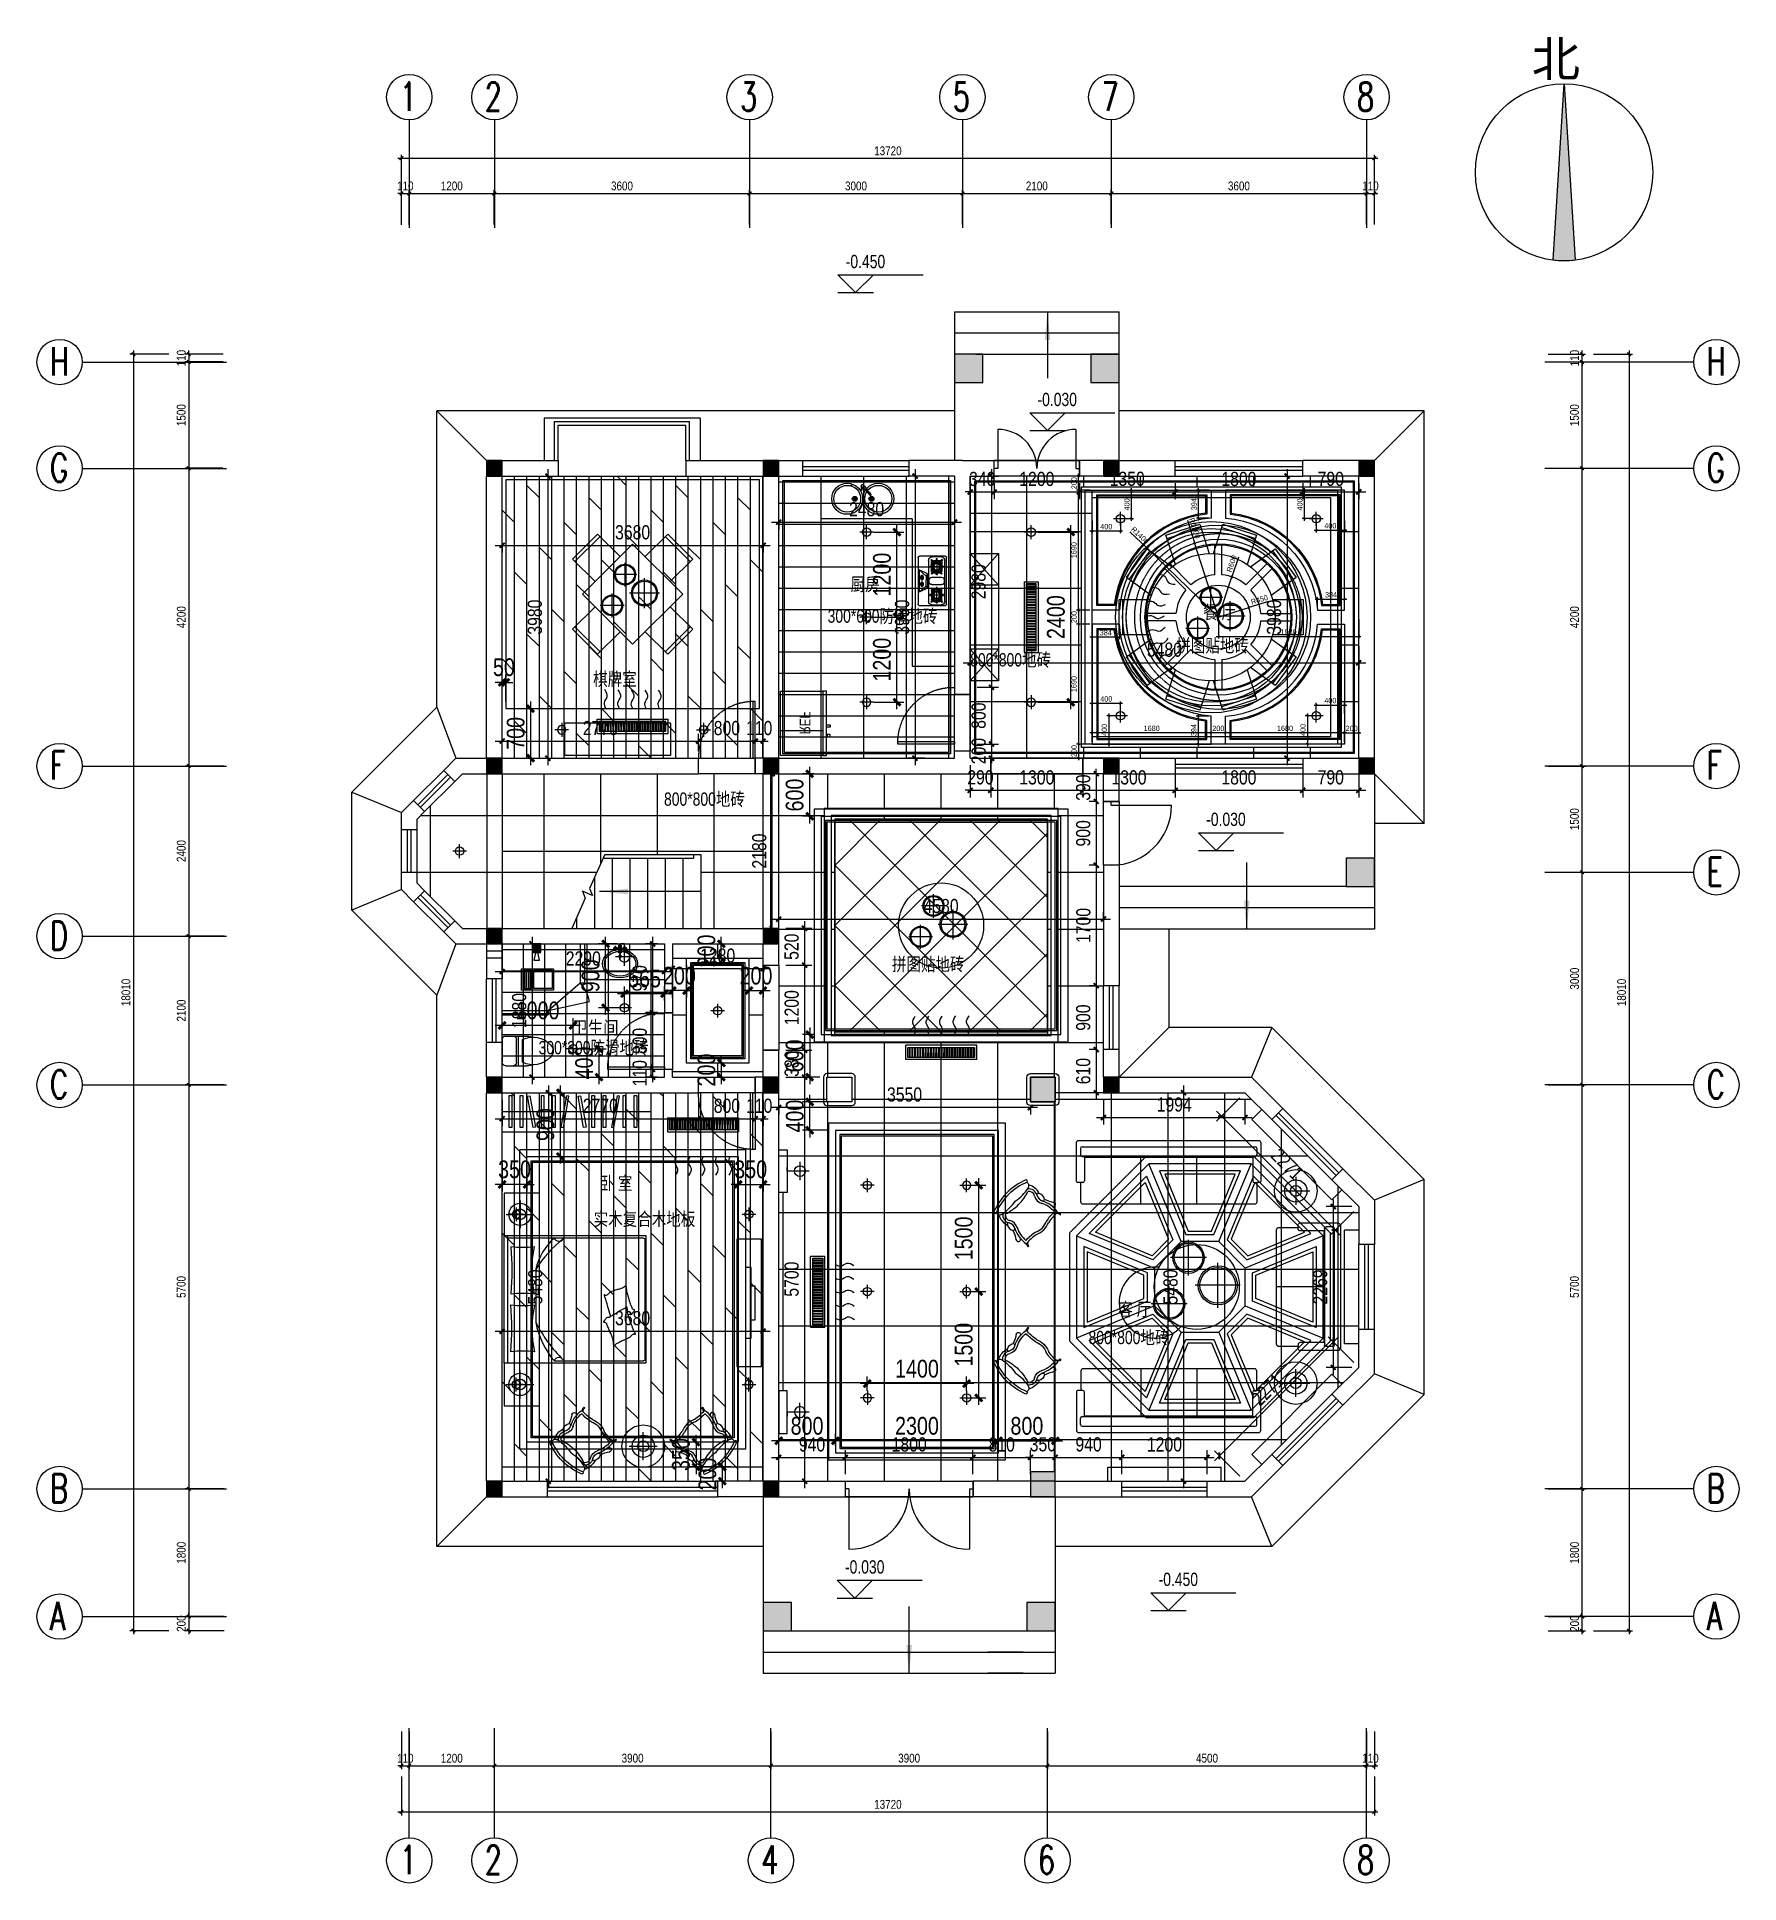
# Model space of a CAD drawing. Extents: x 160245 to 405305, y -111140 to 232735.
# Drawn here: x 160245 to 184248, y 206688 to 232735 of the extents above; entities that cross this region are included whole.
import ezdxf
from ezdxf.enums import TextEntityAlignment as Align

# ---------------------------------------------------------------- set-up
doc = ezdxf.new("R2010")
doc.units = 0
doc.header["$LTSCALE"] = 10
doc.header["$MEASUREMENT"] = 0
doc.linetypes.add('CENTER2', pattern=[1.125, 0.75, -0.125, 0.125, -0.125])
doc.linetypes.add('DASH', pattern=[0.35, 0.25, -0.1])
doc.layers.get('Defpoints').update_dxf_attribs({"color": 229})
for name, color, linetype in [('C-ceiling 天花', 153, 'Continuous'), ('C-L-T 灯具尺寸', 9, 'Continuous'), ('C-Light 灯具', 107, 'Continuous'), ('Door 门', 107, 'Continuous'), ('E 立面标注尺寸', 9, 'Continuous'), ('P-Furniture 家具', 153, 'Continuous'), ('P-Make furniture 固定制作', 154, 'Continuous'), ('P-New Wall Size 隔墙尺寸', 8, 'Continuous'), ('P-O wall 原始墙体', 245, 'Continuous'), ('P-o 原建筑尺寸', 8, 'Continuous'), ('P-Stair 楼梯（原建筑设备）', 159, 'Continuous'), ('P-Text  平面文字', 9, 'Continuous'), ('P-Ware 洁具', 153, 'Continuous'), ('P-window 窗', 107, 'Continuous'), ('地面布置图', 250, 'Continuous'), ('指北针', 2, 'Continuous')]:
    doc.layers.add(name, color=color, linetype=linetype)
doc.styles.add('1', font='simplex.shx', dxfattribs={"width": 0.8, "height": 3})
doc.styles.add('PDC DIM', font='PMingLiU-ExtB.ttf', dxfattribs={"width": 0.85})
doc.styles.add('rmd', font='', dxfattribs={"width": 0.766})
doc.styles.get('rmd').set_extended_font_data('SimSun')
doc.dimstyles.new('PDC-A2', dxfattribs={"dimscale": 0, "dimtxt": 2.5, "dimasz": 1, "dimexe": 1, "dimexo": 1, "dimgap": 0.7, "dimtad": 1, "dimdec": 0, "dimtxsty": 'PDC DIM', "dimblk": 'ARCHTICK', "dimcen": 1, "dimdle": 1, "dimclrd": 8, "dimclre": 8, "dimclrt": 9, "dimadec": 0, "dimazin": 0, "dimtfac": 1, "dimtdec": 0, "dimtix": 1, "dimtmove": 2, "dimatfit": 3, "dimldrblk": 'PDC A2 T R', "dimfxl": 10, "dimfxlon": 1, "dimarcsym": 0})

msp = doc.modelspace()

# ---------------------------------------------------------------- texts
at = {"layer": 'P-o 原建筑尺寸', "style": '1', "width": 0.7}
for s, p in [('1', (165361.1, 231694)), ('2', (166561.1, 231694)), ('3', (170161.1, 231694)), ('5', (173161.1, 231694)), ('7', (175261.1, 231694)), ('8', (178861.1, 231694)), ('H', (160430.6, 227956.5)), ('H', (183793.5, 227956.5)), ('G', (160430.6, 226456.5)), ('G', (183793.5, 226456.5)), ('F', (160430.6, 222256.5)), ('F', (183793.5, 222256.5)), ('E', (183793.5, 220756.5)), ('D', (160430.6, 219856.5)), ('C', (160430.6, 217756.5)), ('C', (183793.5, 217756.5)), ('B', (160430.6, 212056.5)), ('B', (183793.5, 212056.5)), ('A', (160430.6, 210256.5)), ('A', (183793.5, 210256.5)), ('1', (165361.1, 206816.4)), ('2', (166561.1, 206816.4)), ('4', (170461.1, 206816.4)), ('6', (174361.1, 206816.4)), ('8', (178861.1, 206816.4))]:
    msp.add_text(s, height=400, dxfattribs=at).set_placement(p)
at = {"layer": 'P-Text  平面文字', "style": 'PDC DIM', "width": 0.8}
for s, p in [('-0.450', (171650.6, 229473.1)), ('-0.030', (174354.7, 227526.6)), ('厨房', (171719.5, 224920.8)), ('餐 厅', (176690.1, 224524.7)), ('棋牌室', (168088.5, 223581.8)), ('-0.030', (176733.6, 221603.1)), ('卧 室', (168178, 216469.7)), ('客 厅', (175494.1, 214691)), ('-0.030', (171639.8, 211055.2)), ('-0.450', (176062.2, 210880.2))]:
    msp.add_text(s, height=187.5, dxfattribs=at).set_placement(p)
at = {"layer": 'P-Text  平面文字', "insert": (167795.5, 218642.5), "char_height": 187.5, "width": 1231.747, "attachment_point": 7, "style": 'PDC DIM'}
msp.add_mtext('卫生间', dxfattribs=at)
at = {"layer": '地面布置图', "style": 'PDC DIM', "width": 0.8}
for s, p in [('300*600防滑地砖', (171395.1, 224470.4)), ('拼图贴地砖', (176312.2, 224055.2)), ('800*800地砖', (173405.5, 223853.8)), ('800*800地砖', (169087.9, 221888.3)), ('拼图贴地砖', (172302.2, 219559.7)), ('300*300防滑地砖', (167319.7, 218382)), ('实木复合木地板', (168096.8, 215963.1)), ('800*800地砖', (175074.7, 214292.6))]:
    msp.add_text(s, height=187.5, dxfattribs=at).set_placement(p)
at = {"layer": '指北针', "style": '1'}
msp.add_text('北', height=500, dxfattribs=at).set_placement((182005.9, 232174.8), align=Align.RIGHT)

# ---------------------------------------------------------------- blocks, each defined once
blk = doc.blocks.new('A$C65A12E1F')
at = {"linetype": 'ByBlock'}
for p, q in [((0, 650), (910, 650)), ((0, 600), (0, 650)), ((350, 600), (350, 10)), ((910, 650), (910, 600))]:
    blk.add_line(p, q, dxfattribs=at)
for points in [[(910, 600), (0, 600), (0, 0), (910, 0)], [(299, 660), (267, 660), (267, 700), (299, 700)], [(401, 650), (433, 650), (433, 703), (401, 703)]]:
    blk.add_lwpolyline(points, close=True, dxfattribs=at)
at = {"color": 9, "linetype": 'ByBlock', "insert": (300, 273), "char_height": 150, "width": 1231.75, "attachment_point": 7, "style": 'rmd'}
blk.add_mtext('{\\fArial|b0|i0|c0|p32;REF}', dxfattribs=at)
blk = doc.blocks.new('A$C6EA43BB4')
for p, q in [((0, 20), (0, 380)), ((20, 400), (680, 400)), ((700, 20), (700, 380)), ((680, 0), (20, 0))]:
    blk.add_line(p, q)
at = {"color": 251}
for p, q in [((282, 288), (194, 385)), ((194, 385), (508, 385)), ((250, 269), (194, 385)), ((250, 269), (282, 288)), ((250, 269), (452, 269)), ((282, 288), (341, 288)), ((285, 347), (285, 342)), ((292, 355), (292, 354)), ((292, 355), (317, 355)), ((292, 354), (318, 354)), ((292, 354), (292, 347)), ((292, 347), (318, 347)), ((317, 355), (318, 354)), ((318, 354), (318, 347)), ((325, 347), (325, 342)), ((420, 288), (341, 288)), ((377, 347), (377, 342)), ((409, 355), (384, 355)), ((384, 355), (384, 354)), ((384, 354), (384, 347)), ((410, 354), (384, 354)), ((410, 347), (384, 347)), ((409, 355), (410, 354)), ((410, 354), (410, 347)), ((417, 347), (417, 342)), ((420, 288), (508, 385)), ((452, 269), (420, 288)), ((452, 269), (508, 385)), ((13, 72), (13, 204)), ((33, 138), (269, 138)), ((41, 132), (41, 146)), ((41, 146), (96, 146)), ((96, 132), (41, 132)), ((44, 132), (44, 146)), ((48, 210), (57, 221)), ((96, 170), (48, 210)), ((48, 64), (94, 111)), ((57, 54), (48, 64)), ((51, 208), (60, 218)), ((61, 58), (52, 68)), ((57, 221), (105, 179)), ((104, 101), (57, 54)), ((61, 185), (61, 95)), ((63, 254), (639, 254)), ((639, 22), (63, 22)), ((80, 185), (80, 94)), ((214, 212), (88, 212)), ((88, 68), (214, 68)), ((215, 194), (89, 194)), ((89, 85), (215, 85)), ((94, 111), (104, 101)), ((105, 179), (96, 170)), ((96, 132), (96, 146)), ((96, 146), (96, 132)), ((144, 237), (144, 175)), ((144, 237), (158, 237)), ((144, 232), (158, 232)), ((144, 175), (158, 175)), ((144, 175), (158, 175)), ((158, 102), (144, 102)), ((144, 102), (144, 41)), ((144, 46), (158, 46)), ((144, 41), (158, 41)), ((144, 41), (158, 41)), ((151, 35), (151, 242)), ((158, 175), (158, 237)), ((158, 41), (158, 102)), ((245, 216), (197, 174)), ((197, 174), (206, 165)), ((208, 117), (198, 107)), ((198, 107), (244, 60)), ((206, 165), (254, 205)), ((261, 146), (206, 146)), ((206, 146), (206, 132)), ((206, 132), (206, 146)), ((206, 132), (261, 132)), ((254, 69), (208, 117)), ((224, 94), (224, 185)), ((240, 64), (250, 74)), ((241, 95), (241, 185)), ((251, 203), (242, 213)), ((244, 60), (254, 69)), ((254, 205), (245, 216)), ((258, 132), (258, 146)), ((261, 132), (261, 146)), ((299, 206), (299, 69)), ((362, 246), (339, 246)), ((362, 29), (339, 29)), ((402, 206), (402, 69)), ((668, 138), (433, 138)), ((441, 132), (441, 146)), ((441, 146), (495, 146)), ((495, 132), (441, 132)), ((443, 132), (443, 146)), ((447, 205), (457, 216)), ((495, 165), (447, 205)), ((447, 69), (494, 117)), ((457, 60), (447, 69)), ((450, 203), (460, 213)), ((461, 64), (451, 74)), ((457, 216), (505, 174)), ((504, 107), (457, 60)), ((460, 95), (460, 185)), ((477, 94), (477, 185)), ((486, 194), (613, 194)), ((613, 85), (486, 85)), ((487, 212), (613, 212)), ((613, 68), (487, 68)), ((494, 117), (504, 107)), ((505, 174), (495, 165)), ((495, 132), (495, 146)), ((495, 146), (495, 132)), ((544, 175), (544, 237)), ((557, 237), (544, 237)), ((557, 232), (544, 232)), ((557, 175), (544, 175)), ((557, 175), (544, 175)), ((544, 102), (557, 102)), ((544, 41), (544, 102)), ((557, 46), (544, 46)), ((557, 41), (544, 41)), ((557, 41), (544, 41)), ((551, 35), (551, 242)), ((557, 237), (557, 175)), ((557, 102), (557, 41)), ((645, 221), (597, 179)), ((597, 179), (606, 170)), ((607, 111), (598, 101)), ((598, 101), (644, 54)), ((606, 170), (654, 210)), ((661, 146), (606, 146)), ((606, 146), (606, 132)), ((606, 132), (606, 146)), ((606, 132), (661, 132)), ((654, 64), (607, 111)), ((622, 185), (622, 94)), ((640, 185), (640, 95)), ((640, 58), (650, 68)), ((651, 208), (642, 218)), ((644, 54), (654, 64)), ((654, 210), (645, 221)), ((658, 132), (658, 146)), ((661, 132), (661, 146)), ((689, 204), (689, 72))]:
    blk.add_line(p, q, dxfattribs=at)
for centre, radius in [((151, 139), 53.8), ((151, 139), 44.8), ((551, 139), 53.8), ((551, 139), 44.8)]:
    blk.add_circle(centre, radius, dxfattribs=at)
for centre, start, end in [((20, 380), 90.0011, 180), ((680, 380), 0, 90.0011), ((20, 20), 180, 270.0004), ((680, 20), 270.0004, 0)]:
    blk.add_arc(centre, 20, start, end)
for centre, radius, start, end in [((277, 346), 8, 138.0401, 180), ((277, 346), 8, 180, 221.9599), ((290, 334), 25.1, 114.7345, 138.0401), ((290, 357), 25.1, 221.9599, 245.2655), ((298, 316), 45.6, 100.8033, 114.7345), ((298, 376), 45.6, 245.2655, 259.1967), ((304, 286), 75.6, 90, 100.8033), ((304, 405), 75.6, 259.1967, 270), ((304, 286), 75.6, 79.1967, 90), ((304, 405), 75.6, 270, 280.8033), ((310, 316), 45.6, 65.2655, 79.1967), ((310, 376), 45.6, 280.8033, 294.7345), ((318, 334), 25.1, 41.9599, 65.2655), ((318, 357), 25.1, 294.7345, 318.0401), ((331, 346), 8, 0, 41.9599), ((331, 346), 8, 318.0401, 0), ((371, 346), 8, 138.0401, 180), ((371, 346), 8, 180, 221.9599), ((383, 334), 25.1, 114.7345, 138.0401), ((383, 357), 25.1, 221.9599, 245.2655), ((392, 316), 45.6, 100.8033, 114.7345), ((392, 376), 45.6, 245.2655, 259.1967), ((398, 286), 75.6, 90, 100.8033), ((398, 405), 75.6, 259.1967, 270), ((398, 286), 75.6, 79.1967, 90), ((398, 405), 75.6, 270, 280.8033), ((403, 316), 45.6, 65.2655, 79.1967), ((403, 376), 45.6, 280.8033, 294.7345), ((412, 334), 25.1, 41.9599, 65.2655), ((412, 357), 25.1, 294.7345, 318.0401), ((424, 346), 8, 0, 41.9599), ((424, 346), 8, 318.0401, 0), ((63, 204), 50, 90, 180), ((63, 72), 50, 180, 270), ((88, 185), 27, 89.9993, 179.9989), ((88, 95), 27, 179.9989, 270), ((89, 185), 9, 90, 180), ((89, 94), 9, 180, 270), ((214, 185), 27, 359.9996, 89.9993), ((214, 95), 27, 270, 359.9996), ((215, 185), 9, 0, 90), ((215, 94), 9, 270, 0), ((339, 206), 40, 90, 180), ((339, 69), 40, 180, 270), ((362, 206), 40, 0, 90), ((362, 69), 40, 270, 0), ((487, 185), 27, 90.0007, 180.0004), ((487, 95), 27, 180.0004, 270), ((486, 185), 9, 90, 180), ((486, 94), 9, 180, 270), ((613, 185), 27, 0.0011, 90.0007), ((613, 185), 9, 0, 90), ((613, 95), 27, 270, 0.0011), ((613, 94), 9, 270, 0), ((639, 204), 50, 0, 90), ((639, 72), 50, 270, 0)]:
    blk.add_arc(centre, radius, start, end, dxfattribs=at)
at = {"color": 251, "extrusion": (0, 0, -1)}
for centre, start_param, end_param in [((305, 347), 2.303424, 7.121354), ((305, 342), 3.141593, 6.283185)]:
    blk.add_ellipse(centre, major_axis=(-19.8, 0), ratio=0.284502, start_param=start_param, end_param=end_param, dxfattribs=at)
at = {"color": 251}
for centre, start_param, end_param in [((397, 347), 2.303424, 7.121354), ((397, 342), 3.141593, 6.283185)]:
    blk.add_ellipse(centre, major_axis=(19.8, 0), ratio=0.284502, start_param=start_param, end_param=end_param, dxfattribs=at)
blk = doc.blocks.new('_ArchTick')
at = {"color": 0, "linetype": 'ByBlock', "const_width": 0.4}
blk.add_lwpolyline([(-0.5, -0.5), (0.5, 0.5)], dxfattribs=at)
blk = doc.blocks.new('*D1382')
at = {"layer": 'Defpoints', "color": 0}
for p in [(181508, 228149), (181508, 226649), (182033, 226649)]:
    blk.add_point(p, dxfattribs=at)
at = {"layer": 'P-o 原建筑尺寸', "color": 8, "lineweight": -2}
for p, q in [((182033, 228199), (182033, 226599)), ((181558, 228149), (182083, 228149)), ((181558, 226649), (182083, 226649))]:
    blk.add_line(p, q, dxfattribs=at)
at = {"layer": 'P-o 原建筑尺寸', "color": 8, "lineweight": -2, "xscale": 50, "yscale": 50, "zscale": 50}
for p, rotation in [((182033, 228149), 90), ((182033, 226649), 270)]:
    blk.add_blockref('_ArchTick', p, dxfattribs=dict(at, rotation=rotation))
at = {"layer": 'P-o 原建筑尺寸', "color": 9, "insert": (181927, 227399), "char_height": 125, "attachment_point": 5, "rotation": 90, "style": 'PDC DIM'}
blk.add_mtext('1500', dxfattribs=at)
blk = doc.blocks.new('PDC A2 T R')
at = {"color": 0, "linetype": 'ByBlock'}
blk.add_line((0, 0), (-2, 0), dxfattribs=at)
for points in [[(-2.15, 0.89), (-1.49, 1.35), (-0.6, 0), (0, 0)], [(-2.15, -0.89), (-1.49, -1.35), (-0.6, 0), (0, 0)]]:
    blk.add_solid(points, dxfattribs=at)
blk = doc.blocks.new('*D1383')
at = {"layer": 'Defpoints', "color": 0}
for p in [(181508, 226649), (181508, 222449), (182033, 222449)]:
    blk.add_point(p, dxfattribs=at)
at = {"layer": 'P-o 原建筑尺寸', "color": 8, "lineweight": -2}
for p, q in [((181558, 226649), (182083, 226649)), ((182033, 226699), (182033, 222399)), ((181558, 222449), (182083, 222449))]:
    blk.add_line(p, q, dxfattribs=at)
at = {"layer": 'P-o 原建筑尺寸', "color": 8, "lineweight": -2, "xscale": 50, "yscale": 50, "zscale": 50}
for p, rotation in [((182033, 226649), 90), ((182033, 222449), 270)]:
    blk.add_blockref('_ArchTick', p, dxfattribs=dict(at, rotation=rotation))
at = {"layer": 'P-o 原建筑尺寸', "color": 9, "insert": (181929, 224549), "char_height": 125, "attachment_point": 5, "rotation": 90, "style": 'PDC DIM'}
blk.add_mtext('4200', dxfattribs=at)
blk = doc.blocks.new('*D1384')
at = {"layer": 'Defpoints', "color": 0}
for p in [(181508, 222449), (181508, 220949), (182033, 220949)]:
    blk.add_point(p, dxfattribs=at)
at = {"layer": 'P-o 原建筑尺寸', "color": 8, "lineweight": -2}
for p, q in [((181558, 222449), (182083, 222449)), ((182033, 222499), (182033, 220899)), ((181558, 220949), (182083, 220949))]:
    blk.add_line(p, q, dxfattribs=at)
at = {"layer": 'P-o 原建筑尺寸', "color": 8, "lineweight": -2, "xscale": 50, "yscale": 50, "zscale": 50}
for p, rotation in [((182033, 222449), 90), ((182033, 220949), 270)]:
    blk.add_blockref('_ArchTick', p, dxfattribs=dict(at, rotation=rotation))
at = {"layer": 'P-o 原建筑尺寸', "color": 9, "insert": (181927, 221699), "char_height": 125, "attachment_point": 5, "rotation": 90, "style": 'PDC DIM'}
blk.add_mtext('1500', dxfattribs=at)
blk = doc.blocks.new('*D1385')
at = {"layer": 'Defpoints', "color": 0}
for p in [(181508, 220949), (181508, 217949), (182033, 217949)]:
    blk.add_point(p, dxfattribs=at)
at = {"layer": 'P-o 原建筑尺寸', "color": 8, "lineweight": -2}
for p, q in [((181558, 220949), (182083, 220949)), ((182033, 220999), (182033, 217899)), ((181558, 217949), (182083, 217949))]:
    blk.add_line(p, q, dxfattribs=at)
at = {"layer": 'P-o 原建筑尺寸', "color": 8, "lineweight": -2, "xscale": 50, "yscale": 50, "zscale": 50}
for p, rotation in [((182033, 220949), 90), ((182033, 217949), 270)]:
    blk.add_blockref('_ArchTick', p, dxfattribs=dict(at, rotation=rotation))
at = {"layer": 'P-o 原建筑尺寸', "color": 9, "insert": (181929, 219449), "char_height": 125, "attachment_point": 5, "rotation": 90, "style": 'PDC DIM'}
blk.add_mtext('3000', dxfattribs=at)
blk = doc.blocks.new('*D1386')
at = {"layer": 'Defpoints', "color": 0}
for p in [(181508, 217949), (181508, 212249), (182033, 212249)]:
    blk.add_point(p, dxfattribs=at)
at = {"layer": 'P-o 原建筑尺寸', "color": 8, "lineweight": -2}
for p, q in [((181558, 217949), (182083, 217949)), ((182033, 217999), (182033, 212199)), ((181558, 212249), (182083, 212249))]:
    blk.add_line(p, q, dxfattribs=at)
at = {"layer": 'P-o 原建筑尺寸', "color": 8, "lineweight": -2, "xscale": 50, "yscale": 50, "zscale": 50}
for p, rotation in [((182033, 217949), 90), ((182033, 212249), 270)]:
    blk.add_blockref('_ArchTick', p, dxfattribs=dict(at, rotation=rotation))
at = {"layer": 'P-o 原建筑尺寸', "color": 9, "insert": (181927, 215099), "char_height": 125, "attachment_point": 5, "rotation": 90, "style": 'PDC DIM'}
blk.add_mtext('5700', dxfattribs=at)
blk = doc.blocks.new('*D1387')
at = {"layer": 'Defpoints', "color": 0}
for p in [(181508, 212249), (181508, 210449), (182033, 210449)]:
    blk.add_point(p, dxfattribs=at)
at = {"layer": 'P-o 原建筑尺寸', "color": 8, "lineweight": -2}
for p, q in [((182033, 212299), (182033, 210399)), ((181558, 212249), (182083, 212249)), ((181558, 210449), (182083, 210449))]:
    blk.add_line(p, q, dxfattribs=at)
at = {"layer": 'P-o 原建筑尺寸', "color": 8, "lineweight": -2, "xscale": 50, "yscale": 50, "zscale": 50}
for p, rotation in [((182033, 212249), 90), ((182033, 210449), 270)]:
    blk.add_blockref('_ArchTick', p, dxfattribs=dict(at, rotation=rotation))
at = {"layer": 'P-o 原建筑尺寸', "color": 9, "insert": (181929, 211349), "char_height": 125, "attachment_point": 5, "rotation": 90, "style": 'PDC DIM'}
blk.add_mtext('1800', dxfattribs=at)
blk = doc.blocks.new('*D1388')
at = {"layer": 'Defpoints', "color": 0}
for p in [(181508, 210449), (181508, 210249), (182033, 210249)]:
    blk.add_point(p, dxfattribs=at)
at = {"layer": 'P-o 原建筑尺寸', "color": 8, "lineweight": -2}
for p, q in [((182033, 210449), (182033, 210499)), ((181558, 210449), (182083, 210449)), ((181558, 210249), (182083, 210249)), ((182033, 210449), (182033, 210249)), ((182033, 210249), (182033, 210199))]:
    blk.add_line(p, q, dxfattribs=at)
at = {"layer": 'P-o 原建筑尺寸', "color": 8, "lineweight": -2, "xscale": 50, "yscale": 50, "zscale": 50}
for p, rotation in [((182033, 210449), 270), ((182033, 210249), 90)]:
    blk.add_blockref('_ArchTick', p, dxfattribs=dict(at, rotation=rotation))
at = {"layer": 'P-o 原建筑尺寸', "color": 9, "insert": (181929, 210349), "char_height": 125, "attachment_point": 5, "rotation": 90, "style": 'PDC DIM'}
blk.add_mtext('200', dxfattribs=at)
blk = doc.blocks.new('*D1389')
at = {"layer": 'Defpoints', "color": 0}
for p in [(181508, 228259), (182034, 228259), (181508, 228149)]:
    blk.add_point(p, dxfattribs=at)
at = {"layer": 'P-o 原建筑尺寸', "color": 8, "lineweight": -2}
for p, q in [((181558, 228259), (182084, 228259)), ((182034, 228259), (182034, 228309)), ((182034, 228149), (182034, 228259)), ((181558, 228149), (182084, 228149)), ((182034, 228149), (182034, 228099))]:
    blk.add_line(p, q, dxfattribs=at)
at = {"layer": 'P-o 原建筑尺寸', "color": 8, "lineweight": -2, "xscale": 50, "yscale": 50, "zscale": 50}
for p, rotation in [((182034, 228259), 270), ((182034, 228149), 90)]:
    blk.add_blockref('_ArchTick', p, dxfattribs=dict(at, rotation=rotation))
at = {"layer": 'P-o 原建筑尺寸', "color": 9, "insert": (181930, 228204), "char_height": 125, "attachment_point": 5, "rotation": 90, "style": 'PDC DIM'}
blk.add_mtext('110', dxfattribs=at)
blk = doc.blocks.new('*D1390')
at = {"layer": 'Defpoints', "color": 0}
for p in [(181944, 228259), (181894, 210249), (182696, 210249)]:
    blk.add_point(p, dxfattribs=at)
at = {"layer": 'P-o 原建筑尺寸', "color": 8, "lineweight": -2}
for p, q in [((182196, 228259), (182746, 228259)), ((182696, 228309), (182696, 210199)), ((182196, 210249), (182746, 210249))]:
    blk.add_line(p, q, dxfattribs=at)
at = {"layer": 'P-o 原建筑尺寸', "color": 8, "lineweight": -2, "xscale": 50, "yscale": 50, "zscale": 50}
for p, rotation in [((182696, 228259), 90), ((182696, 210249), 270)]:
    blk.add_blockref('_ArchTick', p, dxfattribs=dict(at, rotation=rotation))
at = {"layer": 'P-o 原建筑尺寸', "color": 9, "insert": (182591, 219254), "char_height": 125, "attachment_point": 5, "rotation": 90, "style": 'PDC DIM'}
blk.add_mtext('18010', dxfattribs=at)
blk = doc.blocks.new('*D1391')
at = {"layer": 'Defpoints', "color": 0}
for p in [(162923, 228259), (162386, 228149), (162923, 228149)]:
    blk.add_point(p, dxfattribs=at)
at = {"layer": 'P-o 原建筑尺寸', "color": 8, "lineweight": -2}
for p, q in [((162873, 228259), (162336, 228259)), ((162386, 228259), (162386, 228309)), ((162386, 228259), (162386, 228149)), ((162873, 228149), (162336, 228149)), ((162386, 228149), (162386, 228099))]:
    blk.add_line(p, q, dxfattribs=at)
at = {"layer": 'P-o 原建筑尺寸', "color": 8, "lineweight": -2, "xscale": 50, "yscale": 50, "zscale": 50}
for p, rotation in [((162386, 228259), 270), ((162386, 228149), 90)]:
    blk.add_blockref('_ArchTick', p, dxfattribs=dict(at, rotation=rotation))
at = {"layer": 'P-o 原建筑尺寸', "color": 9, "insert": (162281, 228204), "char_height": 125, "attachment_point": 5, "rotation": 90, "style": 'PDC DIM'}
blk.add_mtext('110', dxfattribs=at)
blk = doc.blocks.new('*D1392')
at = {"layer": 'Defpoints', "color": 0}
for p in [(162923, 228149), (162386, 226649), (162916, 226649)]:
    blk.add_point(p, dxfattribs=at)
at = {"layer": 'P-o 原建筑尺寸', "color": 8, "lineweight": -2}
for p, q in [((162386, 228199), (162386, 226599)), ((162873, 228149), (162336, 228149)), ((162866, 226649), (162336, 226649))]:
    blk.add_line(p, q, dxfattribs=at)
at = {"layer": 'P-o 原建筑尺寸', "color": 8, "lineweight": -2, "xscale": 50, "yscale": 50, "zscale": 50}
for p, rotation in [((162386, 228149), 90), ((162386, 226649), 270)]:
    blk.add_blockref('_ArchTick', p, dxfattribs=dict(at, rotation=rotation))
at = {"layer": 'P-o 原建筑尺寸', "color": 9, "insert": (162280, 227399), "char_height": 125, "attachment_point": 5, "rotation": 90, "style": 'PDC DIM'}
blk.add_mtext('1500', dxfattribs=at)
blk = doc.blocks.new('*D1393')
at = {"layer": 'Defpoints', "color": 0}
for p in [(162916, 226649), (162386, 222449), (163066, 222449)]:
    blk.add_point(p, dxfattribs=at)
at = {"layer": 'P-o 原建筑尺寸', "color": 8, "lineweight": -2}
for p, q in [((162866, 226649), (162336, 226649)), ((162386, 226699), (162386, 222399)), ((162886, 222449), (162336, 222449))]:
    blk.add_line(p, q, dxfattribs=at)
at = {"layer": 'P-o 原建筑尺寸', "color": 8, "lineweight": -2, "xscale": 50, "yscale": 50, "zscale": 50}
for p, rotation in [((162386, 226649), 90), ((162386, 222449), 270)]:
    blk.add_blockref('_ArchTick', p, dxfattribs=dict(at, rotation=rotation))
at = {"layer": 'P-o 原建筑尺寸', "color": 9, "insert": (162281, 224549), "char_height": 125, "attachment_point": 5, "rotation": 90, "style": 'PDC DIM'}
blk.add_mtext('4200', dxfattribs=at)
blk = doc.blocks.new('*D1394')
at = {"layer": 'Defpoints', "color": 0}
for p in [(163066, 222449), (162386, 220049), (163066, 220049)]:
    blk.add_point(p, dxfattribs=at)
at = {"layer": 'P-o 原建筑尺寸', "color": 8, "lineweight": -2}
for p, q in [((162886, 222449), (162336, 222449)), ((162386, 222499), (162386, 219999)), ((162886, 220049), (162336, 220049))]:
    blk.add_line(p, q, dxfattribs=at)
at = {"layer": 'P-o 原建筑尺寸', "color": 8, "lineweight": -2, "xscale": 50, "yscale": 50, "zscale": 50}
for p, rotation in [((162386, 222449), 90), ((162386, 220049), 270)]:
    blk.add_blockref('_ArchTick', p, dxfattribs=dict(at, rotation=rotation))
at = {"layer": 'P-o 原建筑尺寸', "color": 9, "insert": (162281, 221249), "char_height": 125, "attachment_point": 5, "rotation": 90, "style": 'PDC DIM'}
blk.add_mtext('2400', dxfattribs=at)
blk = doc.blocks.new('*D1395')
at = {"layer": 'Defpoints', "color": 0}
for p in [(163066, 220049), (162386, 217949), (163066, 217949)]:
    blk.add_point(p, dxfattribs=at)
at = {"layer": 'P-o 原建筑尺寸', "color": 8, "lineweight": -2}
for p, q in [((162386, 220099), (162386, 217899)), ((162886, 220049), (162336, 220049)), ((162886, 217949), (162336, 217949))]:
    blk.add_line(p, q, dxfattribs=at)
at = {"layer": 'P-o 原建筑尺寸', "color": 8, "lineweight": -2, "xscale": 50, "yscale": 50, "zscale": 50}
for p, rotation in [((162386, 220049), 90), ((162386, 217949), 270)]:
    blk.add_blockref('_ArchTick', p, dxfattribs=dict(at, rotation=rotation))
at = {"layer": 'P-o 原建筑尺寸', "color": 9, "insert": (162281, 218999), "char_height": 125, "attachment_point": 5, "rotation": 90, "style": 'PDC DIM'}
blk.add_mtext('2100', dxfattribs=at)
blk = doc.blocks.new('*D1396')
at = {"layer": 'Defpoints', "color": 0}
for p in [(163066, 217949), (162386, 212249), (163066, 212249)]:
    blk.add_point(p, dxfattribs=at)
at = {"layer": 'P-o 原建筑尺寸', "color": 8, "lineweight": -2}
for p, q in [((162886, 217949), (162336, 217949)), ((162386, 217999), (162386, 212199)), ((162886, 212249), (162336, 212249))]:
    blk.add_line(p, q, dxfattribs=at)
at = {"layer": 'P-o 原建筑尺寸', "color": 8, "lineweight": -2, "xscale": 50, "yscale": 50, "zscale": 50}
for p, rotation in [((162386, 217949), 90), ((162386, 212249), 270)]:
    blk.add_blockref('_ArchTick', p, dxfattribs=dict(at, rotation=rotation))
at = {"layer": 'P-o 原建筑尺寸', "color": 9, "insert": (162280, 215099), "char_height": 125, "attachment_point": 5, "rotation": 90, "style": 'PDC DIM'}
blk.add_mtext('5700', dxfattribs=at)
blk = doc.blocks.new('*D1397')
at = {"layer": 'Defpoints', "color": 0}
for p in [(163066, 212249), (162386, 210449), (163066, 210449)]:
    blk.add_point(p, dxfattribs=at)
at = {"layer": 'P-o 原建筑尺寸', "color": 8, "lineweight": -2}
for p, q in [((162386, 212299), (162386, 210399)), ((162886, 212249), (162336, 212249)), ((162886, 210449), (162336, 210449))]:
    blk.add_line(p, q, dxfattribs=at)
at = {"layer": 'P-o 原建筑尺寸', "color": 8, "lineweight": -2, "xscale": 50, "yscale": 50, "zscale": 50}
for p, rotation in [((162386, 212249), 90), ((162386, 210449), 270)]:
    blk.add_blockref('_ArchTick', p, dxfattribs=dict(at, rotation=rotation))
at = {"layer": 'P-o 原建筑尺寸', "color": 9, "insert": (162281, 211349), "char_height": 125, "attachment_point": 5, "rotation": 90, "style": 'PDC DIM'}
blk.add_mtext('1800', dxfattribs=at)
blk = doc.blocks.new('*D1398')
at = {"layer": 'Defpoints', "color": 0}
for p in [(162386, 210249), (163066, 210449), (163066, 210249)]:
    blk.add_point(p, dxfattribs=at)
at = {"layer": 'P-o 原建筑尺寸', "color": 8, "lineweight": -2}
for p, q in [((162386, 210449), (162386, 210499)), ((162886, 210449), (162336, 210449)), ((162886, 210249), (162336, 210249)), ((162386, 210449), (162386, 210249)), ((162386, 210249), (162386, 210199))]:
    blk.add_line(p, q, dxfattribs=at)
at = {"layer": 'P-o 原建筑尺寸', "color": 8, "lineweight": -2, "xscale": 50, "yscale": 50, "zscale": 50}
for p, rotation in [((162386, 210449), 270), ((162386, 210249), 90)]:
    blk.add_blockref('_ArchTick', p, dxfattribs=dict(at, rotation=rotation))
at = {"layer": 'P-o 原建筑尺寸', "color": 9, "insert": (162281, 210349), "char_height": 125, "attachment_point": 5, "rotation": 90, "style": 'PDC DIM'}
blk.add_mtext('200', dxfattribs=at)
blk = doc.blocks.new('*D1399')
at = {"layer": 'Defpoints', "color": 0}
for p in [(162482, 228259), (161605, 210249), (162482, 210249)]:
    blk.add_point(p, dxfattribs=at)
at = {"layer": 'P-o 原建筑尺寸', "color": 8, "lineweight": -2}
for p, q in [((162105, 228259), (161555, 228259)), ((161605, 228309), (161605, 210199)), ((162105, 210249), (161555, 210249))]:
    blk.add_line(p, q, dxfattribs=at)
at = {"layer": 'P-o 原建筑尺寸', "color": 8, "lineweight": -2, "xscale": 50, "yscale": 50, "zscale": 50}
for p, rotation in [((161605, 228259), 90), ((161605, 210249), 270)]:
    blk.add_blockref('_ArchTick', p, dxfattribs=dict(at, rotation=rotation))
at = {"layer": 'P-o 原建筑尺寸', "color": 9, "insert": (161500, 219254), "char_height": 125, "attachment_point": 5, "rotation": 90, "style": 'PDC DIM'}
blk.add_mtext('18010', dxfattribs=at)
blk = doc.blocks.new('*D1400')
at = {"layer": 'Defpoints', "color": 0}
for p in [(165495, 230527), (165385, 230036), (165495, 230036)]:
    blk.add_point(p, dxfattribs=at)
at = {"layer": 'P-o 原建筑尺寸', "color": 8, "lineweight": -2}
for p, q in [((165385, 230527), (165335, 230527)), ((165385, 230086), (165385, 230577)), ((165385, 230527), (165495, 230527)), ((165495, 230086), (165495, 230577)), ((165495, 230527), (165545, 230527))]:
    blk.add_line(p, q, dxfattribs=at)
at = {"layer": 'P-o 原建筑尺寸', "color": 8, "lineweight": -2, "xscale": 50, "yscale": 50, "zscale": 50}
blk.add_blockref('_ArchTick', (165385, 230527), dxfattribs=at)
at = {"layer": 'P-o 原建筑尺寸', "color": 8, "lineweight": -2, "xscale": 50, "yscale": 50, "zscale": 50, "rotation": 180}
blk.add_blockref('_ArchTick', (165495, 230527), dxfattribs=at)
at = {"layer": 'P-o 原建筑尺寸', "color": 9, "insert": (165440, 230632), "char_height": 125, "attachment_point": 5, "style": 'PDC DIM'}
blk.add_mtext('110', dxfattribs=at)
blk = doc.blocks.new('*D1401')
at = {"layer": 'Defpoints', "color": 0}
for p in [(166695, 230527), (165495, 230036), (166695, 230041)]:
    blk.add_point(p, dxfattribs=at)
at = {"layer": 'P-o 原建筑尺寸', "color": 8, "lineweight": -2}
for p, q in [((165445, 230527), (166745, 230527)), ((165495, 230086), (165495, 230577)), ((166695, 230091), (166695, 230577))]:
    blk.add_line(p, q, dxfattribs=at)
at = {"layer": 'P-o 原建筑尺寸', "color": 8, "lineweight": -2, "xscale": 50, "yscale": 50, "zscale": 50, "rotation": 180}
blk.add_blockref('_ArchTick', (165495, 230527), dxfattribs=at)
at = {"layer": 'P-o 原建筑尺寸', "color": 8, "lineweight": -2, "xscale": 50, "yscale": 50, "zscale": 50}
blk.add_blockref('_ArchTick', (166695, 230527), dxfattribs=at)
at = {"layer": 'P-o 原建筑尺寸', "color": 9, "insert": (166095, 230632), "char_height": 125, "attachment_point": 5, "style": 'PDC DIM'}
blk.add_mtext('1200', dxfattribs=at)
blk = doc.blocks.new('*D1402')
at = {"layer": 'Defpoints', "color": 0}
for p in [(170295, 230527), (166695, 230041), (170295, 230041)]:
    blk.add_point(p, dxfattribs=at)
at = {"layer": 'P-o 原建筑尺寸', "color": 8, "lineweight": -2}
for p, q in [((166645, 230527), (170345, 230527)), ((166695, 230091), (166695, 230577)), ((170295, 230091), (170295, 230577))]:
    blk.add_line(p, q, dxfattribs=at)
at = {"layer": 'P-o 原建筑尺寸', "color": 8, "lineweight": -2, "xscale": 50, "yscale": 50, "zscale": 50, "rotation": 180}
blk.add_blockref('_ArchTick', (166695, 230527), dxfattribs=at)
at = {"layer": 'P-o 原建筑尺寸', "color": 8, "lineweight": -2, "xscale": 50, "yscale": 50, "zscale": 50}
blk.add_blockref('_ArchTick', (170295, 230527), dxfattribs=at)
at = {"layer": 'P-o 原建筑尺寸', "color": 9, "insert": (168495, 230632), "char_height": 125, "attachment_point": 5, "style": 'PDC DIM'}
blk.add_mtext('3600', dxfattribs=at)
blk = doc.blocks.new('*D1403')
at = {"layer": 'Defpoints', "color": 0}
for p in [(173295, 230527), (170295, 230041), (173295, 230041)]:
    blk.add_point(p, dxfattribs=at)
at = {"layer": 'P-o 原建筑尺寸', "color": 8, "lineweight": -2}
for p, q in [((170245, 230527), (173345, 230527)), ((170295, 230091), (170295, 230577)), ((173295, 230091), (173295, 230577))]:
    blk.add_line(p, q, dxfattribs=at)
at = {"layer": 'P-o 原建筑尺寸', "color": 8, "lineweight": -2, "xscale": 50, "yscale": 50, "zscale": 50, "rotation": 180}
blk.add_blockref('_ArchTick', (170295, 230527), dxfattribs=at)
at = {"layer": 'P-o 原建筑尺寸', "color": 8, "lineweight": -2, "xscale": 50, "yscale": 50, "zscale": 50}
blk.add_blockref('_ArchTick', (173295, 230527), dxfattribs=at)
at = {"layer": 'P-o 原建筑尺寸', "color": 9, "insert": (171795, 230632), "char_height": 125, "attachment_point": 5, "style": 'PDC DIM'}
blk.add_mtext('3000', dxfattribs=at)
blk = doc.blocks.new('*D1404')
at = {"layer": 'Defpoints', "color": 0}
for p in [(175395, 230527), (173295, 230041), (175395, 230041)]:
    blk.add_point(p, dxfattribs=at)
at = {"layer": 'P-o 原建筑尺寸', "color": 8, "lineweight": -2}
for p, q in [((173245, 230527), (175445, 230527)), ((173295, 230091), (173295, 230577)), ((175395, 230091), (175395, 230577))]:
    blk.add_line(p, q, dxfattribs=at)
at = {"layer": 'P-o 原建筑尺寸', "color": 8, "lineweight": -2, "xscale": 50, "yscale": 50, "zscale": 50, "rotation": 180}
blk.add_blockref('_ArchTick', (173295, 230527), dxfattribs=at)
at = {"layer": 'P-o 原建筑尺寸', "color": 8, "lineweight": -2, "xscale": 50, "yscale": 50, "zscale": 50}
blk.add_blockref('_ArchTick', (175395, 230527), dxfattribs=at)
at = {"layer": 'P-o 原建筑尺寸', "color": 9, "insert": (174345, 230632), "char_height": 125, "attachment_point": 5, "style": 'PDC DIM'}
blk.add_mtext('2100', dxfattribs=at)
blk = doc.blocks.new('*D1405')
at = {"layer": 'Defpoints', "color": 0}
for p in [(178995, 230527), (175395, 230041), (178995, 230041)]:
    blk.add_point(p, dxfattribs=at)
at = {"layer": 'P-o 原建筑尺寸', "color": 8, "lineweight": -2}
for p, q in [((175345, 230527), (179045, 230527)), ((175395, 230091), (175395, 230577)), ((178995, 230091), (178995, 230577))]:
    blk.add_line(p, q, dxfattribs=at)
at = {"layer": 'P-o 原建筑尺寸', "color": 8, "lineweight": -2, "xscale": 50, "yscale": 50, "zscale": 50, "rotation": 180}
blk.add_blockref('_ArchTick', (175395, 230527), dxfattribs=at)
at = {"layer": 'P-o 原建筑尺寸', "color": 8, "lineweight": -2, "xscale": 50, "yscale": 50, "zscale": 50}
blk.add_blockref('_ArchTick', (178995, 230527), dxfattribs=at)
at = {"layer": 'P-o 原建筑尺寸', "color": 9, "insert": (177195, 230632), "char_height": 125, "attachment_point": 5, "style": 'PDC DIM'}
blk.add_mtext('3600', dxfattribs=at)
blk = doc.blocks.new('*D1406')
at = {"layer": 'Defpoints', "color": 0}
for p in [(179105, 230527), (178995, 230041), (179105, 230041)]:
    blk.add_point(p, dxfattribs=at)
at = {"layer": 'P-o 原建筑尺寸', "color": 8, "lineweight": -2}
for p, q in [((178995, 230527), (178945, 230527)), ((178995, 230091), (178995, 230577)), ((178995, 230527), (179105, 230527)), ((179105, 230091), (179105, 230577)), ((179105, 230527), (179155, 230527))]:
    blk.add_line(p, q, dxfattribs=at)
at = {"layer": 'P-o 原建筑尺寸', "color": 8, "lineweight": -2, "xscale": 50, "yscale": 50, "zscale": 50}
blk.add_blockref('_ArchTick', (178995, 230527), dxfattribs=at)
at = {"layer": 'P-o 原建筑尺寸', "color": 8, "lineweight": -2, "xscale": 50, "yscale": 50, "zscale": 50, "rotation": 180}
blk.add_blockref('_ArchTick', (179105, 230527), dxfattribs=at)
at = {"layer": 'P-o 原建筑尺寸', "color": 9, "insert": (179050, 230632), "char_height": 125, "attachment_point": 5, "style": 'PDC DIM'}
blk.add_mtext('110', dxfattribs=at)
blk = doc.blocks.new('*D1407')
at = {"layer": 'Defpoints', "color": 0}
for p in [(179105, 231024), (165385, 230245), (179105, 230245)]:
    blk.add_point(p, dxfattribs=at)
at = {"layer": 'P-o 原建筑尺寸', "color": 8, "lineweight": -2}
for p, q in [((165385, 230524), (165385, 231074)), ((179105, 230524), (179105, 231074)), ((165335, 231024), (179155, 231024))]:
    blk.add_line(p, q, dxfattribs=at)
at = {"layer": 'P-o 原建筑尺寸', "color": 8, "lineweight": -2, "xscale": 50, "yscale": 50, "zscale": 50, "rotation": 180}
blk.add_blockref('_ArchTick', (165385, 231024), dxfattribs=at)
at = {"layer": 'P-o 原建筑尺寸', "color": 8, "lineweight": -2, "xscale": 50, "yscale": 50, "zscale": 50}
blk.add_blockref('_ArchTick', (179105, 231024), dxfattribs=at)
at = {"layer": 'P-o 原建筑尺寸', "color": 9, "insert": (172245, 231128), "char_height": 125, "attachment_point": 5, "style": 'PDC DIM'}
blk.add_mtext('13720', dxfattribs=at)
blk = doc.blocks.new('*D1408')
at = {"layer": 'Defpoints', "color": 0}
for p in [(165385, 208876), (165495, 208876), (165495, 208344)]:
    blk.add_point(p, dxfattribs=at)
at = {"layer": 'P-o 原建筑尺寸', "color": 8, "lineweight": -2}
for p, q in [((165385, 208826), (165385, 208294)), ((165495, 208826), (165495, 208294)), ((165385, 208344), (165335, 208344)), ((165385, 208344), (165495, 208344)), ((165495, 208344), (165545, 208344))]:
    blk.add_line(p, q, dxfattribs=at)
at = {"layer": 'P-o 原建筑尺寸', "color": 8, "lineweight": -2, "xscale": 50, "yscale": 50, "zscale": 50}
blk.add_blockref('_ArchTick', (165385, 208344), dxfattribs=at)
at = {"layer": 'P-o 原建筑尺寸', "color": 8, "lineweight": -2, "xscale": 50, "yscale": 50, "zscale": 50, "rotation": 180}
blk.add_blockref('_ArchTick', (165495, 208344), dxfattribs=at)
at = {"layer": 'P-o 原建筑尺寸', "color": 9, "insert": (165440, 208449), "char_height": 125, "attachment_point": 5, "style": 'PDC DIM'}
blk.add_mtext('110', dxfattribs=at)
blk = doc.blocks.new('*D1409')
at = {"layer": 'Defpoints', "color": 0}
for p in [(165495, 208876), (166695, 208876), (166695, 208344)]:
    blk.add_point(p, dxfattribs=at)
at = {"layer": 'P-o 原建筑尺寸', "color": 8, "lineweight": -2}
for p, q in [((165495, 208826), (165495, 208294)), ((166695, 208826), (166695, 208294)), ((165445, 208344), (166745, 208344))]:
    blk.add_line(p, q, dxfattribs=at)
at = {"layer": 'P-o 原建筑尺寸', "color": 8, "lineweight": -2, "xscale": 50, "yscale": 50, "zscale": 50, "rotation": 180}
blk.add_blockref('_ArchTick', (165495, 208344), dxfattribs=at)
at = {"layer": 'P-o 原建筑尺寸', "color": 8, "lineweight": -2, "xscale": 50, "yscale": 50, "zscale": 50}
blk.add_blockref('_ArchTick', (166695, 208344), dxfattribs=at)
at = {"layer": 'P-o 原建筑尺寸', "color": 9, "insert": (166095, 208449), "char_height": 125, "attachment_point": 5, "style": 'PDC DIM'}
blk.add_mtext('1200', dxfattribs=at)
blk = doc.blocks.new('*D1410')
at = {"layer": 'Defpoints', "color": 0}
for p in [(166695, 208876), (170595, 208876), (170595, 208344)]:
    blk.add_point(p, dxfattribs=at)
at = {"layer": 'P-o 原建筑尺寸', "color": 8, "lineweight": -2}
for p, q in [((166695, 208826), (166695, 208294)), ((170595, 208826), (170595, 208294)), ((166645, 208344), (170645, 208344))]:
    blk.add_line(p, q, dxfattribs=at)
at = {"layer": 'P-o 原建筑尺寸', "color": 8, "lineweight": -2, "xscale": 50, "yscale": 50, "zscale": 50, "rotation": 180}
blk.add_blockref('_ArchTick', (166695, 208344), dxfattribs=at)
at = {"layer": 'P-o 原建筑尺寸', "color": 8, "lineweight": -2, "xscale": 50, "yscale": 50, "zscale": 50}
blk.add_blockref('_ArchTick', (170595, 208344), dxfattribs=at)
at = {"layer": 'P-o 原建筑尺寸', "color": 9, "insert": (168645, 208450), "char_height": 125, "attachment_point": 5, "style": 'PDC DIM'}
blk.add_mtext('3900', dxfattribs=at)
blk = doc.blocks.new('*D1411')
at = {"layer": 'Defpoints', "color": 0}
for p in [(170595, 208876), (174495, 208876), (174495, 208344)]:
    blk.add_point(p, dxfattribs=at)
at = {"layer": 'P-o 原建筑尺寸', "color": 8, "lineweight": -2}
for p, q in [((170595, 208826), (170595, 208294)), ((174495, 208826), (174495, 208294)), ((170545, 208344), (174545, 208344))]:
    blk.add_line(p, q, dxfattribs=at)
at = {"layer": 'P-o 原建筑尺寸', "color": 8, "lineweight": -2, "xscale": 50, "yscale": 50, "zscale": 50, "rotation": 180}
blk.add_blockref('_ArchTick', (170595, 208344), dxfattribs=at)
at = {"layer": 'P-o 原建筑尺寸', "color": 8, "lineweight": -2, "xscale": 50, "yscale": 50, "zscale": 50}
blk.add_blockref('_ArchTick', (174495, 208344), dxfattribs=at)
at = {"layer": 'P-o 原建筑尺寸', "color": 9, "insert": (172545, 208450), "char_height": 125, "attachment_point": 5, "style": 'PDC DIM'}
blk.add_mtext('3900', dxfattribs=at)
blk = doc.blocks.new('*D1412')
at = {"layer": 'Defpoints', "color": 0}
for p in [(174495, 208876), (178995, 208876), (178995, 208344)]:
    blk.add_point(p, dxfattribs=at)
at = {"layer": 'P-o 原建筑尺寸', "color": 8, "lineweight": -2}
for p, q in [((174495, 208826), (174495, 208294)), ((178995, 208826), (178995, 208294)), ((174445, 208344), (179045, 208344))]:
    blk.add_line(p, q, dxfattribs=at)
at = {"layer": 'P-o 原建筑尺寸', "color": 8, "lineweight": -2, "xscale": 50, "yscale": 50, "zscale": 50, "rotation": 180}
blk.add_blockref('_ArchTick', (174495, 208344), dxfattribs=at)
at = {"layer": 'P-o 原建筑尺寸', "color": 8, "lineweight": -2, "xscale": 50, "yscale": 50, "zscale": 50}
blk.add_blockref('_ArchTick', (178995, 208344), dxfattribs=at)
at = {"layer": 'P-o 原建筑尺寸', "color": 9, "insert": (176745, 208450), "char_height": 125, "attachment_point": 5, "style": 'PDC DIM'}
blk.add_mtext('4500', dxfattribs=at)
blk = doc.blocks.new('*D1413')
at = {"layer": 'Defpoints', "color": 0}
for p in [(178995, 208876), (179105, 208876), (179105, 208344)]:
    blk.add_point(p, dxfattribs=at)
at = {"layer": 'P-o 原建筑尺寸', "color": 8, "lineweight": -2}
for p, q in [((178995, 208826), (178995, 208294)), ((179105, 208826), (179105, 208294)), ((178995, 208344), (178945, 208344)), ((178995, 208344), (179105, 208344)), ((179105, 208344), (179155, 208344))]:
    blk.add_line(p, q, dxfattribs=at)
at = {"layer": 'P-o 原建筑尺寸', "color": 8, "lineweight": -2, "xscale": 50, "yscale": 50, "zscale": 50}
blk.add_blockref('_ArchTick', (178995, 208344), dxfattribs=at)
at = {"layer": 'P-o 原建筑尺寸', "color": 8, "lineweight": -2, "xscale": 50, "yscale": 50, "zscale": 50, "rotation": 180}
blk.add_blockref('_ArchTick', (179105, 208344), dxfattribs=at)
at = {"layer": 'P-o 原建筑尺寸', "color": 9, "insert": (179050, 208449), "char_height": 125, "attachment_point": 5, "style": 'PDC DIM'}
blk.add_mtext('110', dxfattribs=at)
blk = doc.blocks.new('*D1414')
at = {"layer": 'Defpoints', "color": 0}
for p in [(165385, 208567), (179105, 208567), (179105, 207693)]:
    blk.add_point(p, dxfattribs=at)
at = {"layer": 'P-o 原建筑尺寸', "color": 8, "lineweight": -2}
for p, q in [((165385, 208193), (165385, 207643)), ((179105, 208193), (179105, 207643)), ((165335, 207693), (179155, 207693))]:
    blk.add_line(p, q, dxfattribs=at)
at = {"layer": 'P-o 原建筑尺寸', "color": 8, "lineweight": -2, "xscale": 50, "yscale": 50, "zscale": 50, "rotation": 180}
blk.add_blockref('_ArchTick', (165385, 207693), dxfattribs=at)
at = {"layer": 'P-o 原建筑尺寸', "color": 8, "lineweight": -2, "xscale": 50, "yscale": 50, "zscale": 50}
blk.add_blockref('_ArchTick', (179105, 207693), dxfattribs=at)
at = {"layer": 'P-o 原建筑尺寸', "color": 9, "insert": (172245, 207798), "char_height": 125, "attachment_point": 5, "style": 'PDC DIM'}
blk.add_mtext('13720', dxfattribs=at)
blk = doc.blocks.new('SSSS')
for p, q in [((856794, 499669, -15375), (856784, 499678, -15375)), ((857218, 499214, -15375), (857227, 499204, -15375))]:
    blk.add_line(p, q)
at = {"extrusion": (0, 0, -1)}
for centre, major_axis, start_param, end_param in [((857334, 500042, -15375), (64.8, 64.8), 4.351156, 4.827121), ((857291, 500127, -15375), (13.2, 13.2), 3.155607, 5.575796), ((856952, 499394, -15375), (641, 462), -0.522611, -0.124183), ((856952, 499394, -15375), (648, 511), -0.477574, -0.079847), ((857173, 499446, -15375), (355, 243), 4.391398, 5.039042), ((856895, 499813, -15375), (22.6, 22.6), 2.079527, 5.5707), ((856841, 500245, -15375), (285, 285), 1.892603, 2.247891), ((857128, 499854, -15375), (77.7, 77.7), 4.200346, 5.299936), ((857046, 499883, -15375), (17.4, 17.4), 1.936621, 3.954463), ((857024, 499965, -15375), (77.7, 77.7), 1.052146, 2.151735), ((857025, 499964, -15375), (102, 102), 1.072742, 2.131397), ((857320, 499837, -15375), (179, 179), 4.437093, 5.218793), ((857113, 499944, -15375), (13.7, 13.7), -1.141, 1.209896), ((857244, 499905, -15375), (82.9, 82.9), 4.194514, 5.69631), ((857244, 499904, -15375), (59.1, 59.1), 4.165911, 5.671809), ((857319, 500067, -15375), (49.4, 49.4), 3.38514, 4.109763), ((857820, 500369, -15375), (526, 390), 2.840921, 3.238211), ((857877, 500254, -15375), (476, 476), 3.176041, 3.517832), ((856955, 499391, -15375), (653, 446), -0.15433, 0.244098), ((856955, 499391, -15375), (669, 483), -0.127957, 0.26977), ((856841, 499624, -15375), (55.9, 55.9), 4.691991, 5.409), ((856841, 499624, -15375), (46, 46), 4.691991, 5.596688), ((856410, 499233, -15375), (447, 447), -0.060105, 0.252149), ((857173, 499446, -15375), (280, 280), 4.65198, 5.224488), ((856416, 499230, -15375), (470, 470), -0.019263, 0.246227), ((857877, 500254, -15375), (476, 476), 2.83425, 3.176041), ((857988, 500190, -15375), (546, 362), 2.766543, 3.163834), ((857484, 499647, -15375), (59.1, 59.1), 0.680273, 2.186171), ((857485, 499646, -15375), (82.9, 82.9), 0.655771, 2.157568), ((857423, 499728, -15375), (179, 179), 1.133288, 1.914989), ((857652, 499711, -15375), (49.4, 49.4), 2.242319, 2.966941), ((857628, 499727, -15375), (-64.8, 64.8), 3.095756, 3.571721), ((857710, 499678, -15375), (-13.2, 13.2), 2.347081, 4.767271), ((857225, 499646, -15375), (202, 202), 3.176041, 3.602051), ((857225, 499646, -15375), (177, 177), 3.176041, 3.6236), ((857225, 499646, -15375), (202, 202), 2.750031, 3.176041), ((857225, 499646, -15375), (177, 177), 2.728481, 3.176041), ((856757, 498861, -15375), (447, 447), -0.183253, 0.129001), ((856754, 498867, -15375), (470, 470), -0.177331, 0.08816), ((857022, 499607, -15375), (349, 252), 0.966914, 1.614558), ((857022, 499607, -15375), (280, 280), 1.127593, 1.700102), ((857529, 499424, -15375), (102, 102), 4.220684, 5.27934), ((857796, 499222, -15375), (285, 285), 4.104191, 4.459478), ((857530, 499424, -15375), (77.7, 77.7), 4.200346, 5.299936), ((857450, 499451, -15375), (17.4, 17.4), 2.397619, 4.415461), ((857426, 499534, -15375), (77.7, 77.7), 1.052146, 2.151735), ((857515, 499513, -15375), (13.7, 13.7), -1.141, 1.209896), ((857177, 499264, -15375), (46, 46), 0.755393, 1.66009), ((857177, 499264, -15375), (55.9, 55.9), 0.943081, 1.66009), ((857369, 499305, -15375), (22.6, 22.6), 0.781382, 4.272554)]:
    blk.add_ellipse(centre, major_axis=major_axis, ratio=1, start_param=start_param, end_param=end_param, dxfattribs=at)
blk = doc.blocks.new('frhghhh')
for p, q in [((0, 618), (0, 528)), ((1665, 640), (22, 640)), ((1688, 618), (1688, 528)), ((1688, 618), (1688, 528)), ((1665, 505), (22, 505)), ((56, 505), (56, 159)), ((1631, 505), (1631, 159)), ((1631, 505), (1631, 159)), ((1631, 505), (1631, 159)), ((1631, 505), (1631, 159)), ((34, 136), (0, 136)), ((1654, 136), (1682, 136))]:
    blk.add_line(p, q)
at = {"color": 8, "linetype": 'ByBlock'}
for p, q in [((1631, 495), (56, 495)), ((848, -170), (848, 495))]:
    blk.add_line(p, q, dxfattribs=at)
blk.add_lwpolyline([(1682, 136), (1721, 136, 0.414214), (1744, 159), (1744, 696, 0.414214), (1710, 730), (-22, 730, 0.198912), (-46, 720, 0.198912), (-56, 696), (-56, 159, 0.414214), (-34, 136), (0, 136), (0, -136, 0.414214), (34, -170), (1648, -170, 0.414214), (1682, -136), (1682, 136)], format="xyb")
for centre, start, end in [((22, 618), 90, 180), ((22, 528), 180, 270), ((1665, 618), 0, 90), ((1665, 618), 0, 90), ((1665, 528), 270, 0), ((1665, 528), 270, 0), ((34, 159), 270, 0), ((1654, 159), 180, 270)]:
    blk.add_arc(centre, 22.5, start, end)
blk = doc.blocks.new('A$C5E9C12C4')
at = {"color": 250, "linetype": 'ByBlock'}
for p, q in [((834, 1968), (834, 52)), ((2545, 1988), (858, 1988)), ((2569, 709), (2569, 1968)), ((500, 29), (500, 421)), ((1276, 446), (2024, 446)), ((2900, 29), (2900, 421)), ((304, 225), (696, 225)), ((3096, 225), (2704, 225))]:
    blk.add_line(p, q, dxfattribs=at)
at = {"linetype": 'ByBlock'}
blk.add_line((2600, 52), (800, 52), dxfattribs=at)
for points in [[(800, 0), (800, 2000), (2600, 2000), (2600, 0)], [(200, 0), (800, 0), (800, 500), (200, 500)], [(2600, 0), (3200, 0), (3200, 500), (2600, 500)]]:
    blk.add_lwpolyline(points, close=True, dxfattribs=at)
at = {"color": 250, "linetype": 'ByBlock'}
for points in [[(2328, 1583, 0.101392), (2346, 1564, -0.223768), (2352, 1554, -0.25558), (2349, 1550, -0.081563), (2335, 1545, -0.071805), (2318, 1544, 0.069985), (2301, 1543, 0.03546), (2245, 1529, 0.029432), (2181, 1505, 0.001554), (2150, 1491, -0.00152), (2119, 1477, -0.004735), (2086, 1464, 0.00382), (2046, 1447, 0.296001), (2027, 1419, -0.649774), (2007, 1411, -0.02319), (2002, 1414, 0.0288), (1999, 1417, 0.005727), (1992, 1421, -0.004358), (1983, 1427, -0.027528), (1966, 1439, -0.046214), (1957, 1448, -0.194121), (1953, 1461, 0.133719), (1950, 1480, 0.011505), (1932, 1514, 0.008882), (1907, 1557, 0.012426), (1871, 1612, -0.033612), (1859, 1632), (1837, 1677), (1820, 1712, 0.224341), (1806, 1723, -0.722772), (1805, 1730, -0.103513), (1809, 1730, 0.053465), (1816, 1730, 0.030109), (1838, 1734, -0.031436), (1859, 1738, -0.05324), (1874, 1738, 0.05518), (1888, 1738, 0.056271), (1912, 1744, 0.0108), (2033, 1785, 0.00456), (2114, 1815, 0.01125), (2147, 1828, 0.069394), (2164, 1838, -0.079756), (2179, 1847, -0.106399), (2193, 1849, -0.328642), (2197, 1847, -0.299547), (2196, 1841, 0.189917), (2191, 1834, 0.033518), (2191, 1826, 0.075627), (2191, 1822, 0.053489), (2195, 1816, 0.017838), (2208, 1799, 0.038394), (2226, 1781, -0.059529), (2237, 1769, -0.035943), (2249, 1749, -0.011245), (2280, 1681, -0.006203), (2293, 1650, 0.010783), (2301, 1633, 0.019485), (2306, 1622, 0.005062)], [(960, 429, -0.058596), (960, 94, -0.042773), (1621, 94, -0.052163), (1621, 429, -0.107964)], [(2440, 429, 0.058596), (2440, 94, 0.042773), (1779, 94, 0.052163), (1779, 429, 0.107964)]]:
    blk.add_lwpolyline(points, format="xyb", close=True, dxfattribs=at)
for centre, radius in [((500, 225), 157), ((500, 225), 76.4), ((2900, 225), 157), ((2900, 225), 76.4)]:
    blk.add_circle(centre, radius, dxfattribs=at)
for centre, radius, start, end in [((809, 773), 71, 291.0659, 56.8343), ((2192, 1893), 1712, 218.287, 237.6721), ((1004, 2397), 2202, 297.6031, 314.6948), ((2591, 773), 71, 123.1657, 248.9341), ((1476, 1291), 868, 222.3133, 256.6516), ((1798, 1612), 1187, 280.9894, 310.5056)]:
    blk.add_arc(centre, radius, start, end, dxfattribs=at)
at = {"color": 250, "linetype": 'ByBlock', "extrusion": (0, 0, -1)}
for centre, major_axis, start_param, end_param in [((858, 1968), (-24, 0), 0, 1.570796), ((2545, 1968), (24, 0), -1.570796, 0)]:
    blk.add_ellipse(centre, major_axis=major_axis, ratio=0.833333, start_param=start_param, end_param=end_param, dxfattribs=at)
at = {"color": 250, "linetype": 'ByBlock'}
for centre, major_axis, ratio, start_param, end_param in [((1809, 1830), (-34.4, 0), 0.833333, 1.970378, 3.121515), ((1855, 1829), (-12.2, 0), 0.833333, 3.958241, 6.263107), ((1818, 1796), (-66.9, 0), 0.833333, 3.865498, 3.958241), ((1900, 1857), (-43.4, 0), 0.833333, 0.723905, 0.839074), ((2117, 2058), (367, 0), 0.833333, 3.980666, 4.003573), ((1465, 1424), (-634, 0), 0.833333, 3.98614, 4.003573), ((1523, 1715), (16.1, 0), 0.833333, 3.048091, 3.928657), ((1512, 1716), (5.57, 0), 0.833333, 2.047199, 3.048091), ((1532, 1684), (-48.9, 0), 0.833333, -1.419924, -1.094394), ((1460, 1663), (72.5, 0), 0.833333, 0.382878, 0.787064), ((1533, 1677), (57.5, 0), 0.833333, 1.43494, 1.721669), ((-843, 890), (2407, 701), 0.471108, 0.022718, 0.08572), ((1549, 1774), (60.5, 0), 0.833333, 4.576533, 4.856018), ((3093, 1932), (-1582, 0), 0.833333, 0.241571, 0.266382), ((1499, 2065), (-413, 0), 0.833333, 1.714425, 1.856206), ((3421, 2007), (1923, 0), 0.833333, 3.407974, 3.452952), ((1447, 2213), (-599, 0), 0.833333, 1.856206, 1.973901), ((-517, 6051), (5605, 0), 0.833333, -1.167692, -1.161476), ((4045, -2712), (5858, 0), 0.833333, 1.974037, 1.980117), ((2506, 294), (1936, 0), 0.833333, 1.955096, 1.974037), ((665, 4086), (2973, 0), 0.833333, -1.186496, -1.171214), ((1747, 1689), (209, 0), 0.833333, 0.734464, 0.844548), ((1847, 1764), (-74.3, 0), 0.833333, 3.691331, 3.876056), ((1892, 1787), (21.7, 0), 0.833333, -0.217207, 0.549738), ((1956, 1776), (-44, 0), 0.833333, -0.217207, 0.314514), ((2832, 2013), (965, 0), 0.833333, 3.456107, 3.479223), ((1771, 1564), (-189, 0), 0.833333, 0.31136, 0.455068), ((1671, 1523), (-77.8, 0), 0.833333, 0.455068, 0.692904), ((1468, 1383), (-186, 0), 0.833333, 3.680998, 3.834497), ((1338, 1318), (-338, 0), 0.833333, 3.609654, 3.680998), ((1640, 1415), (-6.04, 0), 0.833333, -0.932369, 0.231794), ((1638, 1415), (-4.26, 0), 0.833333, 0.231794, 1.501884), ((1628, 1429), (-13.6, 0), 0.833333, 2.209223, 2.959949), ((1640, 1440), (-33.8, 0), 0.833333, 1.501884, 1.925887), ((1605, 1431), (37.8, 0), 0.833333, 0.25431, 0.468061), ((1569, 1438), (74, 0), 0.833333, -0.181643, -0.047623), ((1628, 1435), (14.7, 0), 0.833333, -0.047623, 0.25431), ((1632, 1458), (57.7, 0), 0.833333, -1.215705, -0.897354), ((1715, 1371), (76, 0), 0.833333, 1.967107, 2.244238), ((1996, 812), (-804, 0), 0.833333, -1.219485, -1.174486), ((3402, -2386), (4890, 0), 0.833333, 1.903868, 1.922108), ((2791, -912), (3019, 0), 0.833333, 1.860669, 1.903868), ((1960, 1410), (112, 0), 0.833333, 1.758186, 1.860669)]:
    blk.add_ellipse(centre, major_axis=major_axis, ratio=ratio, start_param=start_param, end_param=end_param, dxfattribs=at)
blk = doc.blocks.new('fffg')
blk.add_lwpolyline([(143, 670), (109, 670), (109, -130), (143, -130)], close=True)
at = {"color": 8, "linetype": 'DASH'}
blk.add_arc((123, -110), 780, 88.5421, 181.4579, dxfattribs=at)
blk = doc.blocks.new('A$C437E590E')
at = {"color": 8, "linetype": 'ByBlock'}
for p, q in [((243, 462), (164, 462)), ((202, 422), (202, 501)), ((247, 340), (303, 340)), ((275, 313), (275, 510)), ((275, 368), (275, 312)), ((306, 462), (386, 462)), ((347, 422), (347, 501))]:
    blk.add_line(p, q, dxfattribs=at)
at = {"linetype": 'ByBlock'}
for p, q in [((257, 393), (257, 514)), ((293, 514), (257, 514)), ((293, 393), (257, 393)), ((293, 514), (293, 393))]:
    blk.add_line(p, q, dxfattribs=at)
for centre, radius in [((204, 462), 25), ((204, 462), 17.9), ((346, 462), 25), ((346, 462), 17.9)]:
    blk.add_circle(centre, radius, dxfattribs=at)
at = {"color": 8, "linetype": 'ByBlock'}
for radius in [19.5, 11.9]:
    blk.add_circle((275, 340), radius, dxfattribs=at)
at = {"linetype": 'ByBlock'}
blk.add_ellipse((275, 222), major_axis=(-275, 0), ratio=0.809091, dxfattribs=at)
at = {"color": 8, "linetype": 'ByBlock'}
blk.add_ellipse((275, 222), major_axis=(-246, 0), ratio=0.786583, dxfattribs=at)
blk = doc.blocks.new('asdfsdafa3')
for p, q in [((201603, -49207), (201707, -49207)), ((201707, -49207), (201901, -49207)), ((201782, -49207), (201782, -49627)), ((201554, -49577), (201554, -49256)), ((201757, -49256), (201757, -49577)), ((201839, -49256), (201839, -49577)), ((201603, -49627), (201707, -49627)), ((201707, -49627), (201901, -49627))]:
    blk.add_line(p, q)
for centre, radius, start, end in [((201603, -49256), 49.5, 90, 180), ((201707, -49256), 49.5, 0, 90), ((201988, -49558), 337, 42.8306, 116.2777), ((201885, -49706), 500, 75.8795, 88.2029), ((202157, -49416), 116, 359.4502, 47.9126), ((202157, -49418), 116, 312.0874, 0.5498), ((201603, -49577), 49.5, 180, 270), ((201707, -49577), 49.5, 270, 0), ((201988, -49275), 337, 243.7223, 317.1694), ((201885, -49127), 500, 271.7971, 284.1205)]:
    blk.add_arc(centre, radius, start, end)
blk = doc.blocks.new('A$C17F62748')
at = {"linetype": 'ByBlock'}
for p, q in [((120, 0), (0, 120)), ((0, 0), (120, 120)), ((18, 102), (102, 102)), ((18, 90), (102, 90)), ((18, 78), (102, 78)), ((18, 66), (102, 66)), ((18, 54), (102, 54)), ((18, 42), (102, 42)), ((18, 30), (102, 30)), ((60, 50), (19, 227)), ((19, 227), (101, 227)), ((99, 28), (21, 28)), ((21, 28), (21, 0)), ((51, 59), (51, 28)), ((101, 227), (60, 50)), ((69, 59), (69, 28)), ((99, 0), (99, 28))]:
    blk.add_line(p, q, dxfattribs=at)
for points in [[(0, 120), (120, 120), (120, 0), (0, 0)], [(12, 108), (108, 108), (108, 12), (12, 12)], [(18, 102), (102, 102), (102, 18), (18, 18)]]:
    blk.add_lwpolyline(points, close=True, dxfattribs=at)
blk = doc.blocks.new('dcnazhuo')
at = {"layer": 'P-Furniture 家具', "linetype": 'ByBlock'}
for p, q in [((-935, 862), (-531, 1156)), ((-250, 1247), (250, 1247)), ((531, 1156), (935, 862)), ((-1264, 148), (-1109, 623)), ((1109, 623), (1264, 148)), ((-1109, -623), (-1264, -148)), ((1264, -148), (1109, -623)), ((-531, -1156), (-935, -862)), ((935, -862), (531, -1156)), ((250, -1247), (-250, -1247))]:
    blk.add_line(p, q, dxfattribs=at)
for points in [[(-710, 553), (-965, 903), (-560, 1197), (-306, 846)], [(-250, 865), (-250, 1297), (250, 1297), (250, 865)], [(306, 846), (560, 1197), (965, 903), (710, 553)], [(-900, 29), (-1311, 163), (-1157, 639), (-745, 505)], [(745, 505), (1157, 639), (1311, 163), (900, 29)], [(-745, -505), (-1157, -639), (-1311, -163), (-900, -29)], [(900, -29), (1311, -163), (1157, -639), (745, -505)], [(-306, -846), (-560, -1197), (-965, -903), (-710, -553)], [(710, -553), (965, -903), (560, -1197), (306, -846)], [(250, -865), (250, -1297), (-250, -1297), (-250, -865)]]:
    blk.add_lwpolyline(points, dxfattribs=at)
at = {"layer": 'P-Furniture 家具'}
blk.add_circle((0, 0), 900, dxfattribs=at)
blk = doc.blocks.new('*D1415')
at = {"layer": 'Defpoints', "color": 0, "ltscale": 0.5}
for p in [(166805, 225580), (170485, 225580), (170485, 225562)]:
    blk.add_point(p, dxfattribs=at)
at = {"layer": 'P-New Wall Size 隔墙尺寸', "color": 8, "lineweight": -2, "ltscale": 0.5}
for p, q in [((166705, 225562), (170585, 225562)), ((166805, 225562), (166805, 225462)), ((170485, 225562), (170485, 225462))]:
    blk.add_line(p, q, dxfattribs=at)
at = {"layer": 'P-New Wall Size 隔墙尺寸', "color": 8, "lineweight": -2, "ltscale": 0.5, "xscale": 70.0000005268302, "yscale": 70.0000005268302, "zscale": 70.0000005268302, "rotation": 180}
blk.add_blockref('_ArchTick', (166805, 225562), dxfattribs=at)
at = {"layer": 'P-New Wall Size 隔墙尺寸', "color": 8, "lineweight": -2, "ltscale": 0.5, "xscale": 70.0000005268302, "yscale": 70.0000005268302, "zscale": 70.0000005268302}
blk.add_blockref('_ArchTick', (170485, 225562), dxfattribs=at)
at = {"layer": 'P-New Wall Size 隔墙尺寸', "color": 9, "ltscale": 0.5, "insert": (168645, 225745), "char_height": 200, "attachment_point": 5, "style": 'PDC DIM'}
blk.add_mtext('3680', dxfattribs=at)
blk = doc.blocks.new('*D1416')
at = {"layer": 'Defpoints', "color": 0, "ltscale": 0.5}
for p in [(167200, 226539), (167200, 222559), (167450, 222559)]:
    blk.add_point(p, dxfattribs=at)
at = {"layer": 'P-New Wall Size 隔墙尺寸', "color": 8, "lineweight": -2, "ltscale": 0.5}
for p, q in [((167450, 226639), (167450, 222459)), ((167300, 226539), (167550, 226539)), ((167300, 222559), (167550, 222559))]:
    blk.add_line(p, q, dxfattribs=at)
at = {"layer": 'P-New Wall Size 隔墙尺寸', "color": 8, "lineweight": -2, "ltscale": 0.5, "xscale": 70.0000005268302, "yscale": 70.0000005268302, "zscale": 70.0000005268302}
for p, rotation in [((167450, 226539), 90), ((167450, 222559), 270)]:
    blk.add_blockref('_ArchTick', p, dxfattribs=dict(at, rotation=rotation))
at = {"layer": 'P-New Wall Size 隔墙尺寸', "color": 9, "ltscale": 0.5, "insert": (167267, 224549), "char_height": 200, "attachment_point": 5, "rotation": 90, "style": 'PDC DIM'}
blk.add_mtext('3980', dxfattribs=at)
blk = doc.blocks.new('*D1417')
at = {"layer": 'Defpoints', "color": 0, "ltscale": 0.5}
for p in [(169575, 222801), (166805, 222559), (169575, 222559)]:
    blk.add_point(p, dxfattribs=at)
at = {"layer": 'P-New Wall Size 隔墙尺寸', "color": 8, "lineweight": -2, "ltscale": 0.5}
for p, q in [((166705, 222801), (169675, 222801)), ((166805, 222659), (166805, 222901)), ((169575, 222659), (169575, 222901))]:
    blk.add_line(p, q, dxfattribs=at)
at = {"layer": 'P-New Wall Size 隔墙尺寸', "color": 8, "lineweight": -2, "ltscale": 0.5, "xscale": 70.0000005268302, "yscale": 70.0000005268302, "zscale": 70.0000005268302, "rotation": 180}
blk.add_blockref('_ArchTick', (166805, 222801), dxfattribs=at)
at = {"layer": 'P-New Wall Size 隔墙尺寸', "color": 8, "lineweight": -2, "ltscale": 0.5, "xscale": 70.0000005268302, "yscale": 70.0000005268302, "zscale": 70.0000005268302}
blk.add_blockref('_ArchTick', (169575, 222801), dxfattribs=at)
at = {"layer": 'P-New Wall Size 隔墙尺寸', "color": 9, "ltscale": 0.5, "insert": (168190, 222983), "char_height": 200, "attachment_point": 5, "style": 'PDC DIM'}
blk.add_mtext('2770', dxfattribs=at)
blk = doc.blocks.new('*D1418')
at = {"layer": 'Defpoints', "color": 0, "ltscale": 0.5}
for p in [(170375, 222801), (169575, 222559), (170375, 222559)]:
    blk.add_point(p, dxfattribs=at)
at = {"layer": 'P-New Wall Size 隔墙尺寸', "color": 8, "lineweight": -2, "ltscale": 0.5}
for p, q in [((169475, 222801), (170475, 222801)), ((169575, 222659), (169575, 222901)), ((170375, 222659), (170375, 222901))]:
    blk.add_line(p, q, dxfattribs=at)
at = {"layer": 'P-New Wall Size 隔墙尺寸', "color": 8, "lineweight": -2, "ltscale": 0.5, "xscale": 70.0000005268302, "yscale": 70.0000005268302, "zscale": 70.0000005268302, "rotation": 180}
blk.add_blockref('_ArchTick', (169575, 222801), dxfattribs=at)
at = {"layer": 'P-New Wall Size 隔墙尺寸', "color": 8, "lineweight": -2, "ltscale": 0.5, "xscale": 70.0000005268302, "yscale": 70.0000005268302, "zscale": 70.0000005268302}
blk.add_blockref('_ArchTick', (170375, 222801), dxfattribs=at)
at = {"layer": 'P-New Wall Size 隔墙尺寸', "color": 9, "ltscale": 0.5, "insert": (169975, 222983), "char_height": 200, "attachment_point": 5, "style": 'PDC DIM'}
blk.add_mtext('800', dxfattribs=at)
blk = doc.blocks.new('*D1419')
at = {"layer": 'Defpoints', "color": 0, "ltscale": 0.5}
for p in [(170485, 222801), (170375, 222559), (170485, 222559)]:
    blk.add_point(p, dxfattribs=at)
at = {"layer": 'P-New Wall Size 隔墙尺寸', "color": 8, "lineweight": -2, "ltscale": 0.5}
for p, q in [((170375, 222801), (170305, 222801)), ((170375, 222659), (170375, 222901)), ((170375, 222801), (170485, 222801)), ((170485, 222659), (170485, 222901)), ((170485, 222801), (170555, 222801))]:
    blk.add_line(p, q, dxfattribs=at)
at = {"layer": 'P-New Wall Size 隔墙尺寸', "color": 8, "lineweight": -2, "ltscale": 0.5, "xscale": 70.0000005268302, "yscale": 70.0000005268302, "zscale": 70.0000005268302}
blk.add_blockref('_ArchTick', (170375, 222801), dxfattribs=at)
at = {"layer": 'P-New Wall Size 隔墙尺寸', "color": 8, "lineweight": -2, "ltscale": 0.5, "xscale": 70.0000005268302, "yscale": 70.0000005268302, "zscale": 70.0000005268302, "rotation": 180}
blk.add_blockref('_ArchTick', (170485, 222801), dxfattribs=at)
at = {"layer": 'P-New Wall Size 隔墙尺寸', "color": 9, "ltscale": 0.5, "insert": (170430, 222983), "char_height": 200, "attachment_point": 5, "style": 'PDC DIM'}
blk.add_mtext('110', dxfattribs=at)
blk = doc.blocks.new('*D1420')
at = {"layer": 'Defpoints', "color": 0, "ltscale": 0.5}
for p in [(170705, 225924), (173185, 225924), (173185, 225890)]:
    blk.add_point(p, dxfattribs=at)
at = {"layer": 'P-New Wall Size 隔墙尺寸', "color": 8, "lineweight": -2, "ltscale": 0.5}
for p, q in [((170605, 225890), (173285, 225890)), ((170705, 225890), (170705, 225790)), ((173185, 225890), (173185, 225790))]:
    blk.add_line(p, q, dxfattribs=at)
at = {"layer": 'P-New Wall Size 隔墙尺寸', "color": 8, "lineweight": -2, "ltscale": 0.5, "xscale": 70.0000005268302, "yscale": 70.0000005268302, "zscale": 70.0000005268302, "rotation": 180}
blk.add_blockref('_ArchTick', (170705, 225890), dxfattribs=at)
at = {"layer": 'P-New Wall Size 隔墙尺寸', "color": 8, "lineweight": -2, "ltscale": 0.5, "xscale": 70.0000005268302, "yscale": 70.0000005268302, "zscale": 70.0000005268302}
blk.add_blockref('_ArchTick', (173185, 225890), dxfattribs=at)
at = {"layer": 'P-New Wall Size 隔墙尺寸', "color": 9, "ltscale": 0.5, "insert": (171945, 226071), "char_height": 200, "attachment_point": 5, "style": 'PDC DIM'}
blk.add_mtext('2480', dxfattribs=at)
blk = doc.blocks.new('*D1421')
at = {"layer": 'Defpoints', "color": 0, "ltscale": 0.5}
for p in [(172865, 226539), (172628, 222559), (172865, 222559)]:
    blk.add_point(p, dxfattribs=at)
at = {"layer": 'P-New Wall Size 隔墙尺寸', "color": 8, "lineweight": -2, "ltscale": 0.5}
for p, q in [((172628, 226639), (172628, 222459)), ((172765, 226539), (172528, 226539)), ((172765, 222559), (172528, 222559))]:
    blk.add_line(p, q, dxfattribs=at)
at = {"layer": 'P-New Wall Size 隔墙尺寸', "color": 8, "lineweight": -2, "ltscale": 0.5, "xscale": 70.0000005268302, "yscale": 70.0000005268302, "zscale": 70.0000005268302}
for p, rotation in [((172628, 226539), 90), ((172628, 222559), 270)]:
    blk.add_blockref('_ArchTick', p, dxfattribs=dict(at, rotation=rotation))
at = {"layer": 'P-New Wall Size 隔墙尺寸', "color": 9, "ltscale": 0.5, "insert": (172446, 224549), "char_height": 200, "attachment_point": 5, "rotation": 90, "style": 'PDC DIM'}
blk.add_mtext('3980', dxfattribs=at)
blk = doc.blocks.new('*D1422')
at = {"layer": 'Defpoints', "color": 0, "ltscale": 0.5}
for p in [(173405, 226539), (173405, 223559), (173706, 223559)]:
    blk.add_point(p, dxfattribs=at)
at = {"layer": 'P-New Wall Size 隔墙尺寸', "color": 8, "lineweight": -2, "ltscale": 0.5}
for p, q in [((173706, 226639), (173706, 223459)), ((173505, 226539), (173806, 226539)), ((173505, 223559), (173806, 223559))]:
    blk.add_line(p, q, dxfattribs=at)
at = {"layer": 'P-New Wall Size 隔墙尺寸', "color": 8, "lineweight": -2, "ltscale": 0.5, "xscale": 70.0000005268302, "yscale": 70.0000005268302, "zscale": 70.0000005268302}
for p, rotation in [((173706, 226539), 90), ((173706, 223559), 270)]:
    blk.add_blockref('_ArchTick', p, dxfattribs=dict(at, rotation=rotation))
at = {"layer": 'P-New Wall Size 隔墙尺寸', "color": 9, "ltscale": 0.5, "insert": (173524, 225049), "char_height": 200, "attachment_point": 5, "rotation": 90, "style": 'PDC DIM'}
blk.add_mtext('2980', dxfattribs=at)
blk = doc.blocks.new('*D1423')
at = {"layer": 'Defpoints', "color": 0, "ltscale": 0.5}
for p in [(173405, 223559), (173405, 222759), (173706, 222759)]:
    blk.add_point(p, dxfattribs=at)
at = {"layer": 'P-New Wall Size 隔墙尺寸', "color": 8, "lineweight": -2, "ltscale": 0.5}
for p, q in [((173505, 223559), (173806, 223559)), ((173706, 223659), (173706, 222659)), ((173505, 222759), (173806, 222759))]:
    blk.add_line(p, q, dxfattribs=at)
at = {"layer": 'P-New Wall Size 隔墙尺寸', "color": 8, "lineweight": -2, "ltscale": 0.5, "xscale": 70.0000005268302, "yscale": 70.0000005268302, "zscale": 70.0000005268302}
for p, rotation in [((173706, 223559), 90), ((173706, 222759), 270)]:
    blk.add_blockref('_ArchTick', p, dxfattribs=dict(at, rotation=rotation))
at = {"layer": 'P-New Wall Size 隔墙尺寸', "color": 9, "ltscale": 0.5, "insert": (173525, 223159), "char_height": 200, "attachment_point": 5, "rotation": 90, "style": 'PDC DIM'}
blk.add_mtext('800', dxfattribs=at)
blk = doc.blocks.new('*D1424')
at = {"layer": 'Defpoints', "color": 0, "ltscale": 0.5}
for p in [(173405, 222759), (173405, 222559), (173706, 222559)]:
    blk.add_point(p, dxfattribs=at)
at = {"layer": 'P-New Wall Size 隔墙尺寸', "color": 8, "lineweight": -2, "ltscale": 0.5}
for p, q in [((173505, 222759), (173806, 222759)), ((173706, 222759), (173706, 222829)), ((173706, 222759), (173706, 222559)), ((173505, 222559), (173806, 222559)), ((173706, 222559), (173706, 222489))]:
    blk.add_line(p, q, dxfattribs=at)
at = {"layer": 'P-New Wall Size 隔墙尺寸', "color": 8, "lineweight": -2, "ltscale": 0.5, "xscale": 70.0000005268302, "yscale": 70.0000005268302, "zscale": 70.0000005268302}
for p, rotation in [((173706, 222759), 270), ((173706, 222559), 90)]:
    blk.add_blockref('_ArchTick', p, dxfattribs=dict(at, rotation=rotation))
at = {"layer": 'P-New Wall Size 隔墙尺寸', "color": 9, "ltscale": 0.5, "insert": (173525, 222659), "char_height": 200, "attachment_point": 5, "rotation": 90, "style": 'PDC DIM'}
blk.add_mtext('200', dxfattribs=at)
blk = doc.blocks.new('*D1425')
at = {"layer": 'Defpoints', "color": 0, "ltscale": 0.5}
for p in [(173405, 226539), (173745, 226539), (173745, 226316)]:
    blk.add_point(p, dxfattribs=at)
at = {"layer": 'P-New Wall Size 隔墙尺寸', "color": 8, "lineweight": -2, "ltscale": 0.5}
for p, q in [((173405, 226439), (173405, 226216)), ((173745, 226439), (173745, 226216)), ((173405, 226316), (173335, 226316)), ((173405, 226316), (173745, 226316)), ((173745, 226316), (173815, 226316))]:
    blk.add_line(p, q, dxfattribs=at)
at = {"layer": 'P-New Wall Size 隔墙尺寸', "color": 8, "lineweight": -2, "ltscale": 0.5, "xscale": 70.0000005268302, "yscale": 70.0000005268302, "zscale": 70.0000005268302}
blk.add_blockref('_ArchTick', (173405, 226316), dxfattribs=at)
at = {"layer": 'P-New Wall Size 隔墙尺寸', "color": 8, "lineweight": -2, "ltscale": 0.5, "xscale": 70.0000005268302, "yscale": 70.0000005268302, "zscale": 70.0000005268302, "rotation": 180}
blk.add_blockref('_ArchTick', (173745, 226316), dxfattribs=at)
at = {"layer": 'P-New Wall Size 隔墙尺寸', "color": 9, "ltscale": 0.5, "insert": (173575, 226498), "char_height": 200, "attachment_point": 5, "style": 'PDC DIM'}
blk.add_mtext('340', dxfattribs=at)
blk = doc.blocks.new('*D1426')
at = {"layer": 'Defpoints', "color": 0, "ltscale": 0.5}
for p in [(173745, 226539), (174945, 226539), (174945, 226316)]:
    blk.add_point(p, dxfattribs=at)
at = {"layer": 'P-New Wall Size 隔墙尺寸', "color": 8, "lineweight": -2, "ltscale": 0.5}
for p, q in [((173745, 226439), (173745, 226216)), ((174945, 226439), (174945, 226216)), ((173645, 226316), (175045, 226316))]:
    blk.add_line(p, q, dxfattribs=at)
at = {"layer": 'P-New Wall Size 隔墙尺寸', "color": 8, "lineweight": -2, "ltscale": 0.5, "xscale": 70.0000005268302, "yscale": 70.0000005268302, "zscale": 70.0000005268302, "rotation": 180}
blk.add_blockref('_ArchTick', (173745, 226316), dxfattribs=at)
at = {"layer": 'P-New Wall Size 隔墙尺寸', "color": 8, "lineweight": -2, "ltscale": 0.5, "xscale": 70.0000005268302, "yscale": 70.0000005268302, "zscale": 70.0000005268302}
blk.add_blockref('_ArchTick', (174945, 226316), dxfattribs=at)
at = {"layer": 'P-New Wall Size 隔墙尺寸', "color": 9, "ltscale": 0.5, "insert": (174345, 226498), "char_height": 200, "attachment_point": 5, "style": 'PDC DIM'}
blk.add_mtext('1200', dxfattribs=at)
blk = doc.blocks.new('*D1427')
at = {"layer": 'Defpoints', "color": 0, "ltscale": 0.5}
for p in [(174945, 226539), (176295, 226539), (176295, 226316)]:
    blk.add_point(p, dxfattribs=at)
at = {"layer": 'P-New Wall Size 隔墙尺寸', "color": 8, "lineweight": -2, "ltscale": 0.5}
for p, q in [((174945, 226439), (174945, 226216)), ((176295, 226439), (176295, 226216)), ((174845, 226316), (176395, 226316))]:
    blk.add_line(p, q, dxfattribs=at)
at = {"layer": 'P-New Wall Size 隔墙尺寸', "color": 8, "lineweight": -2, "ltscale": 0.5, "xscale": 70.0000005268302, "yscale": 70.0000005268302, "zscale": 70.0000005268302, "rotation": 180}
blk.add_blockref('_ArchTick', (174945, 226316), dxfattribs=at)
at = {"layer": 'P-New Wall Size 隔墙尺寸', "color": 8, "lineweight": -2, "ltscale": 0.5, "xscale": 70.0000005268302, "yscale": 70.0000005268302, "zscale": 70.0000005268302}
blk.add_blockref('_ArchTick', (176295, 226316), dxfattribs=at)
at = {"layer": 'P-New Wall Size 隔墙尺寸', "color": 9, "ltscale": 0.5, "insert": (175620, 226500), "char_height": 200, "attachment_point": 5, "style": 'PDC DIM'}
blk.add_mtext('1350', dxfattribs=at)
blk = doc.blocks.new('*D1428')
at = {"layer": 'Defpoints', "color": 0, "ltscale": 0.5}
for p in [(176295, 226539), (178095, 226539), (178095, 226316)]:
    blk.add_point(p, dxfattribs=at)
at = {"layer": 'P-New Wall Size 隔墙尺寸', "color": 8, "lineweight": -2, "ltscale": 0.5}
for p, q in [((176295, 226439), (176295, 226216)), ((178095, 226439), (178095, 226216)), ((176195, 226316), (178195, 226316))]:
    blk.add_line(p, q, dxfattribs=at)
at = {"layer": 'P-New Wall Size 隔墙尺寸', "color": 8, "lineweight": -2, "ltscale": 0.5, "xscale": 70.0000005268302, "yscale": 70.0000005268302, "zscale": 70.0000005268302, "rotation": 180}
blk.add_blockref('_ArchTick', (176295, 226316), dxfattribs=at)
at = {"layer": 'P-New Wall Size 隔墙尺寸', "color": 8, "lineweight": -2, "ltscale": 0.5, "xscale": 70.0000005268302, "yscale": 70.0000005268302, "zscale": 70.0000005268302}
blk.add_blockref('_ArchTick', (178095, 226316), dxfattribs=at)
at = {"layer": 'P-New Wall Size 隔墙尺寸', "color": 9, "ltscale": 0.5, "insert": (177195, 226498), "char_height": 200, "attachment_point": 5, "style": 'PDC DIM'}
blk.add_mtext('1800', dxfattribs=at)
blk = doc.blocks.new('*D1429')
at = {"layer": 'Defpoints', "color": 0, "ltscale": 0.5}
for p in [(178095, 226539), (178885, 226539), (178885, 226316)]:
    blk.add_point(p, dxfattribs=at)
at = {"layer": 'P-New Wall Size 隔墙尺寸', "color": 8, "lineweight": -2, "ltscale": 0.5}
for p, q in [((178095, 226439), (178095, 226216)), ((178885, 226439), (178885, 226216)), ((177995, 226316), (178985, 226316))]:
    blk.add_line(p, q, dxfattribs=at)
at = {"layer": 'P-New Wall Size 隔墙尺寸', "color": 8, "lineweight": -2, "ltscale": 0.5, "xscale": 70.0000005268302, "yscale": 70.0000005268302, "zscale": 70.0000005268302, "rotation": 180}
blk.add_blockref('_ArchTick', (178095, 226316), dxfattribs=at)
at = {"layer": 'P-New Wall Size 隔墙尺寸', "color": 8, "lineweight": -2, "ltscale": 0.5, "xscale": 70.0000005268302, "yscale": 70.0000005268302, "zscale": 70.0000005268302}
blk.add_blockref('_ArchTick', (178885, 226316), dxfattribs=at)
at = {"layer": 'P-New Wall Size 隔墙尺寸', "color": 9, "ltscale": 0.5, "insert": (178490, 226499), "char_height": 200, "attachment_point": 5, "style": 'PDC DIM'}
blk.add_mtext('790', dxfattribs=at)
blk = doc.blocks.new('*D1430')
at = {"layer": 'Defpoints', "color": 0, "ltscale": 0.5}
for p in [(177762, 226539), (177762, 222559), (177874, 222559)]:
    blk.add_point(p, dxfattribs=at)
at = {"layer": 'P-New Wall Size 隔墙尺寸', "color": 8, "lineweight": -2, "ltscale": 0.5}
for p, q in [((177874, 226639), (177874, 222459)), ((177862, 226539), (177974, 226539)), ((177862, 222559), (177974, 222559))]:
    blk.add_line(p, q, dxfattribs=at)
at = {"layer": 'P-New Wall Size 隔墙尺寸', "color": 8, "lineweight": -2, "ltscale": 0.5, "xscale": 70.0000005268302, "yscale": 70.0000005268302, "zscale": 70.0000005268302}
for p, rotation in [((177874, 226539), 90), ((177874, 222559), 270)]:
    blk.add_blockref('_ArchTick', p, dxfattribs=dict(at, rotation=rotation))
at = {"layer": 'P-New Wall Size 隔墙尺寸', "color": 9, "ltscale": 0.5, "insert": (177691, 224549), "char_height": 200, "attachment_point": 5, "rotation": 90, "style": 'PDC DIM'}
blk.add_mtext('3980', dxfattribs=at)
blk = doc.blocks.new('*D1431')
at = {"layer": 'Defpoints', "color": 0, "ltscale": 0.5}
for p in [(173405, 224242), (178885, 224242), (178885, 223905)]:
    blk.add_point(p, dxfattribs=at)
at = {"layer": 'P-New Wall Size 隔墙尺寸', "color": 8, "lineweight": -2, "ltscale": 0.5}
for p, q in [((173405, 224142), (173405, 223805)), ((178885, 224142), (178885, 223805)), ((173305, 223905), (178985, 223905))]:
    blk.add_line(p, q, dxfattribs=at)
at = {"layer": 'P-New Wall Size 隔墙尺寸', "color": 8, "lineweight": -2, "ltscale": 0.5, "xscale": 70.0000005268302, "yscale": 70.0000005268302, "zscale": 70.0000005268302, "rotation": 180}
blk.add_blockref('_ArchTick', (173405, 223905), dxfattribs=at)
at = {"layer": 'P-New Wall Size 隔墙尺寸', "color": 8, "lineweight": -2, "ltscale": 0.5, "xscale": 70.0000005268302, "yscale": 70.0000005268302, "zscale": 70.0000005268302}
blk.add_blockref('_ArchTick', (178885, 223905), dxfattribs=at)
at = {"layer": 'P-New Wall Size 隔墙尺寸', "color": 9, "ltscale": 0.5, "insert": (176145, 224089), "char_height": 200, "attachment_point": 5, "style": 'PDC DIM'}
blk.add_mtext('5480', dxfattribs=at)
blk = doc.blocks.new('*D1432')
at = {"layer": 'Defpoints', "color": 0, "ltscale": 0.5}
for p in [(173405, 222559), (173695, 222559), (173695, 222106)]:
    blk.add_point(p, dxfattribs=at)
at = {"layer": 'P-New Wall Size 隔墙尺寸', "color": 8, "lineweight": -2, "ltscale": 0.5}
for p, q in [((173405, 222459), (173405, 222006)), ((173695, 222459), (173695, 222006)), ((173405, 222106), (173335, 222106)), ((173405, 222106), (173695, 222106)), ((173695, 222106), (173765, 222106))]:
    blk.add_line(p, q, dxfattribs=at)
at = {"layer": 'P-New Wall Size 隔墙尺寸', "color": 8, "lineweight": -2, "ltscale": 0.5, "xscale": 70.0000005268302, "yscale": 70.0000005268302, "zscale": 70.0000005268302}
blk.add_blockref('_ArchTick', (173405, 222106), dxfattribs=at)
at = {"layer": 'P-New Wall Size 隔墙尺寸', "color": 8, "lineweight": -2, "ltscale": 0.5, "xscale": 70.0000005268302, "yscale": 70.0000005268302, "zscale": 70.0000005268302, "rotation": 180}
blk.add_blockref('_ArchTick', (173695, 222106), dxfattribs=at)
at = {"layer": 'P-New Wall Size 隔墙尺寸', "color": 9, "ltscale": 0.5, "insert": (173550, 222288), "char_height": 200, "attachment_point": 5, "style": 'PDC DIM'}
blk.add_mtext('290', dxfattribs=at)
blk = doc.blocks.new('*D1433')
at = {"layer": 'Defpoints', "color": 0, "ltscale": 0.5}
for p in [(173695, 222559), (174995, 222559), (174995, 222106)]:
    blk.add_point(p, dxfattribs=at)
at = {"layer": 'P-New Wall Size 隔墙尺寸', "color": 8, "lineweight": -2, "ltscale": 0.5}
for p, q in [((173695, 222459), (173695, 222006)), ((174995, 222459), (174995, 222006)), ((173595, 222106), (175095, 222106))]:
    blk.add_line(p, q, dxfattribs=at)
at = {"layer": 'P-New Wall Size 隔墙尺寸', "color": 8, "lineweight": -2, "ltscale": 0.5, "xscale": 70.0000005268302, "yscale": 70.0000005268302, "zscale": 70.0000005268302, "rotation": 180}
blk.add_blockref('_ArchTick', (173695, 222106), dxfattribs=at)
at = {"layer": 'P-New Wall Size 隔墙尺寸', "color": 8, "lineweight": -2, "ltscale": 0.5, "xscale": 70.0000005268302, "yscale": 70.0000005268302, "zscale": 70.0000005268302}
blk.add_blockref('_ArchTick', (174995, 222106), dxfattribs=at)
at = {"layer": 'P-New Wall Size 隔墙尺寸', "color": 9, "ltscale": 0.5, "insert": (174345, 222287), "char_height": 200, "attachment_point": 5, "style": 'PDC DIM'}
blk.add_mtext('1300', dxfattribs=at)
blk = doc.blocks.new('*D1434')
at = {"layer": 'Defpoints', "color": 0, "ltscale": 0.5}
for p in [(174995, 222559), (176295, 222559), (176295, 222106)]:
    blk.add_point(p, dxfattribs=at)
at = {"layer": 'P-New Wall Size 隔墙尺寸', "color": 8, "lineweight": -2, "ltscale": 0.5}
for p, q in [((174995, 222459), (174995, 222006)), ((176295, 222459), (176295, 222006)), ((174895, 222106), (176395, 222106))]:
    blk.add_line(p, q, dxfattribs=at)
at = {"layer": 'P-New Wall Size 隔墙尺寸', "color": 8, "lineweight": -2, "ltscale": 0.5, "xscale": 70.0000005268302, "yscale": 70.0000005268302, "zscale": 70.0000005268302, "rotation": 180}
blk.add_blockref('_ArchTick', (174995, 222106), dxfattribs=at)
at = {"layer": 'P-New Wall Size 隔墙尺寸', "color": 8, "lineweight": -2, "ltscale": 0.5, "xscale": 70.0000005268302, "yscale": 70.0000005268302, "zscale": 70.0000005268302}
blk.add_blockref('_ArchTick', (176295, 222106), dxfattribs=at)
at = {"layer": 'P-New Wall Size 隔墙尺寸', "color": 9, "ltscale": 0.5, "insert": (175645, 222287), "char_height": 200, "attachment_point": 5, "style": 'PDC DIM'}
blk.add_mtext('1300', dxfattribs=at)
blk = doc.blocks.new('*D1435')
at = {"layer": 'Defpoints', "color": 0, "ltscale": 0.5}
for p in [(176295, 222559), (178095, 222559), (178095, 222106)]:
    blk.add_point(p, dxfattribs=at)
at = {"layer": 'P-New Wall Size 隔墙尺寸', "color": 8, "lineweight": -2, "ltscale": 0.5}
for p, q in [((176295, 222459), (176295, 222006)), ((178095, 222459), (178095, 222006)), ((176195, 222106), (178195, 222106))]:
    blk.add_line(p, q, dxfattribs=at)
at = {"layer": 'P-New Wall Size 隔墙尺寸', "color": 8, "lineweight": -2, "ltscale": 0.5, "xscale": 70.0000005268302, "yscale": 70.0000005268302, "zscale": 70.0000005268302, "rotation": 180}
blk.add_blockref('_ArchTick', (176295, 222106), dxfattribs=at)
at = {"layer": 'P-New Wall Size 隔墙尺寸', "color": 8, "lineweight": -2, "ltscale": 0.5, "xscale": 70.0000005268302, "yscale": 70.0000005268302, "zscale": 70.0000005268302}
blk.add_blockref('_ArchTick', (178095, 222106), dxfattribs=at)
at = {"layer": 'P-New Wall Size 隔墙尺寸', "color": 9, "ltscale": 0.5, "insert": (177195, 222287), "char_height": 200, "attachment_point": 5, "style": 'PDC DIM'}
blk.add_mtext('1800', dxfattribs=at)
blk = doc.blocks.new('*D1436')
at = {"layer": 'Defpoints', "color": 0, "ltscale": 0.5}
for p in [(178095, 222559), (178885, 222559), (178885, 222106)]:
    blk.add_point(p, dxfattribs=at)
at = {"layer": 'P-New Wall Size 隔墙尺寸', "color": 8, "lineweight": -2, "ltscale": 0.5}
for p, q in [((178095, 222459), (178095, 222006)), ((178885, 222459), (178885, 222006)), ((177995, 222106), (178985, 222106))]:
    blk.add_line(p, q, dxfattribs=at)
at = {"layer": 'P-New Wall Size 隔墙尺寸', "color": 8, "lineweight": -2, "ltscale": 0.5, "xscale": 70.0000005268302, "yscale": 70.0000005268302, "zscale": 70.0000005268302, "rotation": 180}
blk.add_blockref('_ArchTick', (178095, 222106), dxfattribs=at)
at = {"layer": 'P-New Wall Size 隔墙尺寸', "color": 8, "lineweight": -2, "ltscale": 0.5, "xscale": 70.0000005268302, "yscale": 70.0000005268302, "zscale": 70.0000005268302}
blk.add_blockref('_ArchTick', (178885, 222106), dxfattribs=at)
at = {"layer": 'P-New Wall Size 隔墙尺寸', "color": 9, "ltscale": 0.5, "insert": (178490, 222288), "char_height": 200, "attachment_point": 5, "style": 'PDC DIM'}
blk.add_mtext('790', dxfattribs=at)
blk = doc.blocks.new('*D1437')
at = {"layer": 'Defpoints', "color": 0, "ltscale": 0.5}
for p in [(175285, 222339), (175183, 221949), (175285, 221949)]:
    blk.add_point(p, dxfattribs=at)
at = {"layer": 'P-New Wall Size 隔墙尺寸', "color": 8, "lineweight": -2, "ltscale": 0.5}
for p, q in [((175185, 222339), (175083, 222339)), ((175183, 222339), (175183, 222409)), ((175183, 222339), (175183, 221949)), ((175185, 221949), (175083, 221949)), ((175183, 221949), (175183, 221879))]:
    blk.add_line(p, q, dxfattribs=at)
at = {"layer": 'P-New Wall Size 隔墙尺寸', "color": 8, "lineweight": -2, "ltscale": 0.5, "xscale": 70.0000005268302, "yscale": 70.0000005268302, "zscale": 70.0000005268302}
for p, rotation in [((175183, 222339), 270), ((175183, 221949), 90)]:
    blk.add_blockref('_ArchTick', p, dxfattribs=dict(at, rotation=rotation))
at = {"layer": 'P-New Wall Size 隔墙尺寸', "color": 9, "ltscale": 0.5, "insert": (175000, 222144), "char_height": 200, "attachment_point": 5, "rotation": 90, "style": 'PDC DIM'}
blk.add_mtext('390', dxfattribs=at)
blk = doc.blocks.new('*D1438')
at = {"layer": 'Defpoints', "color": 0, "ltscale": 0.5}
for p in [(175285, 221949), (175183, 221049), (175285, 221049)]:
    blk.add_point(p, dxfattribs=at)
at = {"layer": 'P-New Wall Size 隔墙尺寸', "color": 8, "lineweight": -2, "ltscale": 0.5}
for p, q in [((175185, 221949), (175083, 221949)), ((175183, 222049), (175183, 220949)), ((175185, 221049), (175083, 221049))]:
    blk.add_line(p, q, dxfattribs=at)
at = {"layer": 'P-New Wall Size 隔墙尺寸', "color": 8, "lineweight": -2, "ltscale": 0.5, "xscale": 70.0000005268302, "yscale": 70.0000005268302, "zscale": 70.0000005268302}
for p, rotation in [((175183, 221949), 90), ((175183, 221049), 270)]:
    blk.add_blockref('_ArchTick', p, dxfattribs=dict(at, rotation=rotation))
at = {"layer": 'P-New Wall Size 隔墙尺寸', "color": 9, "ltscale": 0.5, "insert": (175000, 221499), "char_height": 200, "attachment_point": 5, "rotation": 90, "style": 'PDC DIM'}
blk.add_mtext('900', dxfattribs=at)
blk = doc.blocks.new('*D1439')
at = {"layer": 'Defpoints', "color": 0, "ltscale": 0.5}
for p in [(175285, 221049), (175183, 219349), (175285, 219349)]:
    blk.add_point(p, dxfattribs=at)
at = {"layer": 'P-New Wall Size 隔墙尺寸', "color": 8, "lineweight": -2, "ltscale": 0.5}
for p, q in [((175183, 221149), (175183, 219249)), ((175185, 221049), (175083, 221049)), ((175185, 219349), (175083, 219349))]:
    blk.add_line(p, q, dxfattribs=at)
at = {"layer": 'P-New Wall Size 隔墙尺寸', "color": 8, "lineweight": -2, "ltscale": 0.5, "xscale": 70.0000005268302, "yscale": 70.0000005268302, "zscale": 70.0000005268302}
for p, rotation in [((175183, 221049), 90), ((175183, 219349), 270)]:
    blk.add_blockref('_ArchTick', p, dxfattribs=dict(at, rotation=rotation))
at = {"layer": 'P-New Wall Size 隔墙尺寸', "color": 9, "ltscale": 0.5, "insert": (175002, 220199), "char_height": 200, "attachment_point": 5, "rotation": 90, "style": 'PDC DIM'}
blk.add_mtext('1700', dxfattribs=at)
blk = doc.blocks.new('*D1440')
at = {"layer": 'Defpoints', "color": 0, "ltscale": 0.5}
for p in [(175285, 219349), (175183, 218449), (175285, 218449)]:
    blk.add_point(p, dxfattribs=at)
at = {"layer": 'P-New Wall Size 隔墙尺寸', "color": 8, "lineweight": -2, "ltscale": 0.5}
for p, q in [((175185, 219349), (175083, 219349)), ((175183, 219449), (175183, 218349)), ((175185, 218449), (175083, 218449))]:
    blk.add_line(p, q, dxfattribs=at)
at = {"layer": 'P-New Wall Size 隔墙尺寸', "color": 8, "lineweight": -2, "ltscale": 0.5, "xscale": 70.0000005268302, "yscale": 70.0000005268302, "zscale": 70.0000005268302}
for p, rotation in [((175183, 219349), 90), ((175183, 218449), 270)]:
    blk.add_blockref('_ArchTick', p, dxfattribs=dict(at, rotation=rotation))
at = {"layer": 'P-New Wall Size 隔墙尺寸', "color": 9, "ltscale": 0.5, "insert": (175000, 218899), "char_height": 200, "attachment_point": 5, "rotation": 90, "style": 'PDC DIM'}
blk.add_mtext('900', dxfattribs=at)
blk = doc.blocks.new('*D1441')
at = {"layer": 'Defpoints', "color": 0, "ltscale": 0.5}
for p in [(175285, 218449), (175183, 217839), (175285, 217839)]:
    blk.add_point(p, dxfattribs=at)
at = {"layer": 'P-New Wall Size 隔墙尺寸', "color": 8, "lineweight": -2, "ltscale": 0.5}
for p, q in [((175183, 218549), (175183, 217739)), ((175185, 218449), (175083, 218449)), ((175185, 217839), (175083, 217839))]:
    blk.add_line(p, q, dxfattribs=at)
at = {"layer": 'P-New Wall Size 隔墙尺寸', "color": 8, "lineweight": -2, "ltscale": 0.5, "xscale": 70.0000005268302, "yscale": 70.0000005268302, "zscale": 70.0000005268302}
for p, rotation in [((175183, 218449), 90), ((175183, 217839), 270)]:
    blk.add_blockref('_ArchTick', p, dxfattribs=dict(at, rotation=rotation))
at = {"layer": 'P-New Wall Size 隔墙尺寸', "color": 9, "ltscale": 0.5, "insert": (175000, 218144), "char_height": 200, "attachment_point": 5, "rotation": 90, "style": 'PDC DIM'}
blk.add_mtext('610', dxfattribs=at)
blk = doc.blocks.new('*D1442')
at = {"layer": 'Defpoints', "color": 0, "ltscale": 0.5}
for p in [(166805, 219611), (169095, 219611), (169095, 219550)]:
    blk.add_point(p, dxfattribs=at)
at = {"layer": 'P-New Wall Size 隔墙尺寸', "color": 8, "lineweight": -2, "ltscale": 0.5}
for p, q in [((166705, 219550), (169195, 219550)), ((166805, 219550), (166805, 219450)), ((169095, 219550), (169095, 219450))]:
    blk.add_line(p, q, dxfattribs=at)
at = {"layer": 'P-New Wall Size 隔墙尺寸', "color": 8, "lineweight": -2, "ltscale": 0.5, "xscale": 70.0000005268302, "yscale": 70.0000005268302, "zscale": 70.0000005268302, "rotation": 180}
blk.add_blockref('_ArchTick', (166805, 219550), dxfattribs=at)
at = {"layer": 'P-New Wall Size 隔墙尺寸', "color": 8, "lineweight": -2, "ltscale": 0.5, "xscale": 70.0000005268302, "yscale": 70.0000005268302, "zscale": 70.0000005268302}
blk.add_blockref('_ArchTick', (169095, 219550), dxfattribs=at)
at = {"layer": 'P-New Wall Size 隔墙尺寸', "color": 9, "ltscale": 0.5, "insert": (167950, 219732), "char_height": 200, "attachment_point": 5, "style": 'PDC DIM'}
blk.add_mtext('2290', dxfattribs=at)
blk = doc.blocks.new('*D1443')
at = {"layer": 'Defpoints', "color": 0, "ltscale": 0.5}
for p in [(167165, 219939), (167165, 218059), (167227, 218059)]:
    blk.add_point(p, dxfattribs=at)
at = {"layer": 'P-New Wall Size 隔墙尺寸', "color": 8, "lineweight": -2, "ltscale": 0.5}
for p, q in [((167227, 220039), (167227, 217959)), ((167227, 219939), (167327, 219939)), ((167227, 218059), (167327, 218059))]:
    blk.add_line(p, q, dxfattribs=at)
at = {"layer": 'P-New Wall Size 隔墙尺寸', "color": 8, "lineweight": -2, "ltscale": 0.5, "xscale": 70.0000005268302, "yscale": 70.0000005268302, "zscale": 70.0000005268302}
for p, rotation in [((167227, 219939), 90), ((167227, 218059), 270)]:
    blk.add_blockref('_ArchTick', p, dxfattribs=dict(at, rotation=rotation))
at = {"layer": 'P-New Wall Size 隔墙尺寸', "color": 9, "ltscale": 0.5, "insert": (167046, 218999), "char_height": 200, "attachment_point": 5, "rotation": 90, "style": 'PDC DIM'}
blk.add_mtext('1880', dxfattribs=at)
blk = doc.blocks.new('*D1444')
at = {"layer": 'Defpoints', "color": 0, "ltscale": 0.5}
for p in [(169095, 219939), (168927, 218969), (169095, 218969)]:
    blk.add_point(p, dxfattribs=at)
at = {"layer": 'P-New Wall Size 隔墙尺寸', "color": 8, "lineweight": -2, "ltscale": 0.5}
for p, q in [((168995, 219939), (168827, 219939)), ((168927, 220039), (168927, 218869)), ((168995, 218969), (168827, 218969))]:
    blk.add_line(p, q, dxfattribs=at)
at = {"layer": 'P-New Wall Size 隔墙尺寸', "color": 8, "lineweight": -2, "ltscale": 0.5, "xscale": 70.0000005268302, "yscale": 70.0000005268302, "zscale": 70.0000005268302}
for p, rotation in [((168927, 219939), 90), ((168927, 218969), 270)]:
    blk.add_blockref('_ArchTick', p, dxfattribs=dict(at, rotation=rotation))
at = {"layer": 'P-New Wall Size 隔墙尺寸', "color": 9, "ltscale": 0.5, "insert": (168745, 219454), "char_height": 200, "attachment_point": 5, "rotation": 90, "style": 'PDC DIM'}
blk.add_mtext('970', dxfattribs=at)
blk = doc.blocks.new('*D1445')
at = {"layer": 'Defpoints', "color": 0, "ltscale": 0.5}
for p in [(169095, 218969), (168927, 218169), (169095, 218169)]:
    blk.add_point(p, dxfattribs=at)
at = {"layer": 'P-New Wall Size 隔墙尺寸', "color": 8, "lineweight": -2, "ltscale": 0.5}
for p, q in [((168927, 219069), (168927, 218069)), ((168995, 218969), (168827, 218969)), ((168995, 218169), (168827, 218169))]:
    blk.add_line(p, q, dxfattribs=at)
at = {"layer": 'P-New Wall Size 隔墙尺寸', "color": 8, "lineweight": -2, "ltscale": 0.5, "xscale": 70.0000005268302, "yscale": 70.0000005268302, "zscale": 70.0000005268302}
for p, rotation in [((168927, 218969), 90), ((168927, 218169), 270)]:
    blk.add_blockref('_ArchTick', p, dxfattribs=dict(at, rotation=rotation))
at = {"layer": 'P-New Wall Size 隔墙尺寸', "color": 9, "ltscale": 0.5, "insert": (168746, 218569), "char_height": 200, "attachment_point": 5, "rotation": 90, "style": 'PDC DIM'}
blk.add_mtext('800', dxfattribs=at)
blk = doc.blocks.new('*D1446')
at = {"layer": 'Defpoints', "color": 0, "ltscale": 0.5}
for p in [(168927, 218059), (169095, 218169), (169095, 218059)]:
    blk.add_point(p, dxfattribs=at)
at = {"layer": 'P-New Wall Size 隔墙尺寸', "color": 8, "lineweight": -2, "ltscale": 0.5}
for p, q in [((168995, 218169), (168827, 218169)), ((168995, 218059), (168827, 218059)), ((168927, 218169), (168927, 218239)), ((168927, 218169), (168927, 218059)), ((168927, 218059), (168927, 217989))]:
    blk.add_line(p, q, dxfattribs=at)
at = {"layer": 'P-New Wall Size 隔墙尺寸', "color": 8, "lineweight": -2, "ltscale": 0.5, "xscale": 70.0000005268302, "yscale": 70.0000005268302, "zscale": 70.0000005268302}
for p, rotation in [((168927, 218169), 270), ((168927, 218059), 90)]:
    blk.add_blockref('_ArchTick', p, dxfattribs=dict(at, rotation=rotation))
at = {"layer": 'P-New Wall Size 隔墙尺寸', "color": 9, "ltscale": 0.5, "insert": (168746, 218114), "char_height": 200, "attachment_point": 5, "rotation": 90, "style": 'PDC DIM'}
blk.add_mtext('110', dxfattribs=at)
blk = doc.blocks.new('*D1447')
at = {"layer": 'Defpoints', "color": 0, "ltscale": 0.5}
for p in [(169205, 219684), (170485, 219684), (170485, 219591)]:
    blk.add_point(p, dxfattribs=at)
at = {"layer": 'P-New Wall Size 隔墙尺寸', "color": 8, "lineweight": -2, "ltscale": 0.5}
for p, q in [((169105, 219591), (170585, 219591)), ((169205, 219591), (169205, 219491)), ((170485, 219591), (170485, 219491))]:
    blk.add_line(p, q, dxfattribs=at)
at = {"layer": 'P-New Wall Size 隔墙尺寸', "color": 8, "lineweight": -2, "ltscale": 0.5, "xscale": 70.0000005268302, "yscale": 70.0000005268302, "zscale": 70.0000005268302, "rotation": 180}
blk.add_blockref('_ArchTick', (169205, 219591), dxfattribs=at)
at = {"layer": 'P-New Wall Size 隔墙尺寸', "color": 8, "lineweight": -2, "ltscale": 0.5, "xscale": 70.0000005268302, "yscale": 70.0000005268302, "zscale": 70.0000005268302}
blk.add_blockref('_ArchTick', (170485, 219591), dxfattribs=at)
at = {"layer": 'P-New Wall Size 隔墙尺寸', "color": 9, "ltscale": 0.5, "insert": (169845, 219772), "char_height": 200, "attachment_point": 5, "style": 'PDC DIM'}
blk.add_mtext('1280', dxfattribs=at)
blk = doc.blocks.new('*D1448')
at = {"layer": 'Defpoints', "color": 0, "ltscale": 0.5}
for p in [(170705, 220159), (170705, 219639), (171071, 219639)]:
    blk.add_point(p, dxfattribs=at)
at = {"layer": 'P-New Wall Size 隔墙尺寸', "color": 8, "lineweight": -2, "ltscale": 0.5}
for p, q in [((170805, 220159), (171171, 220159)), ((171071, 220259), (171071, 219539)), ((170805, 219639), (171171, 219639))]:
    blk.add_line(p, q, dxfattribs=at)
at = {"layer": 'P-New Wall Size 隔墙尺寸', "color": 8, "lineweight": -2, "ltscale": 0.5, "xscale": 70.0000005268302, "yscale": 70.0000005268302, "zscale": 70.0000005268302}
for p, rotation in [((171071, 220159), 90), ((171071, 219639), 270)]:
    blk.add_blockref('_ArchTick', p, dxfattribs=dict(at, rotation=rotation))
at = {"layer": 'P-New Wall Size 隔墙尺寸', "color": 9, "ltscale": 0.5, "insert": (170888, 219899), "char_height": 200, "attachment_point": 5, "rotation": 90, "style": 'PDC DIM'}
blk.add_mtext('520', dxfattribs=at)
blk = doc.blocks.new('*D1449')
at = {"layer": 'Defpoints', "color": 0, "ltscale": 0.5}
for p in [(170705, 219639), (170705, 218439), (171071, 218439)]:
    blk.add_point(p, dxfattribs=at)
at = {"layer": 'P-New Wall Size 隔墙尺寸', "color": 8, "lineweight": -2, "ltscale": 0.5}
for p, q in [((170805, 219639), (171171, 219639)), ((171071, 219739), (171071, 218339)), ((170805, 218439), (171171, 218439))]:
    blk.add_line(p, q, dxfattribs=at)
at = {"layer": 'P-New Wall Size 隔墙尺寸', "color": 8, "lineweight": -2, "ltscale": 0.5, "xscale": 70.0000005268302, "yscale": 70.0000005268302, "zscale": 70.0000005268302}
for p, rotation in [((171071, 219639), 90), ((171071, 218439), 270)]:
    blk.add_blockref('_ArchTick', p, dxfattribs=dict(at, rotation=rotation))
at = {"layer": 'P-New Wall Size 隔墙尺寸', "color": 9, "ltscale": 0.5, "insert": (170889, 219039), "char_height": 200, "attachment_point": 5, "rotation": 90, "style": 'PDC DIM'}
blk.add_mtext('1200', dxfattribs=at)
blk = doc.blocks.new('*D1450')
at = {"layer": 'Defpoints', "color": 0, "ltscale": 0.5}
for p in [(170705, 218439), (170705, 218059), (171071, 218059)]:
    blk.add_point(p, dxfattribs=at)
at = {"layer": 'P-New Wall Size 隔墙尺寸', "color": 8, "lineweight": -2, "ltscale": 0.5}
for p, q in [((170805, 218439), (171171, 218439)), ((171071, 218439), (171071, 218509)), ((171071, 218439), (171071, 218059)), ((170805, 218059), (171171, 218059)), ((171071, 218059), (171071, 217989))]:
    blk.add_line(p, q, dxfattribs=at)
at = {"layer": 'P-New Wall Size 隔墙尺寸', "color": 8, "lineweight": -2, "ltscale": 0.5, "xscale": 70.0000005268302, "yscale": 70.0000005268302, "zscale": 70.0000005268302}
for p, rotation in [((171071, 218439), 270), ((171071, 218059), 90)]:
    blk.add_blockref('_ArchTick', p, dxfattribs=dict(at, rotation=rotation))
at = {"layer": 'P-New Wall Size 隔墙尺寸', "color": 9, "ltscale": 0.5, "insert": (170889, 218249), "char_height": 200, "attachment_point": 5, "rotation": 90, "style": 'PDC DIM'}
blk.add_mtext('380', dxfattribs=at)
blk = doc.blocks.new('*D1451')
at = {"layer": 'Defpoints', "color": 0, "ltscale": 0.5}
for p in [(170705, 218059), (170705, 212359), (171071, 212359)]:
    blk.add_point(p, dxfattribs=at)
at = {"layer": 'P-New Wall Size 隔墙尺寸', "color": 8, "lineweight": -2, "ltscale": 0.5}
for p, q in [((170805, 218059), (171171, 218059)), ((171071, 218159), (171071, 212259)), ((170805, 212359), (171171, 212359))]:
    blk.add_line(p, q, dxfattribs=at)
at = {"layer": 'P-New Wall Size 隔墙尺寸', "color": 8, "lineweight": -2, "ltscale": 0.5, "xscale": 70.0000005268302, "yscale": 70.0000005268302, "zscale": 70.0000005268302}
for p, rotation in [((171071, 218059), 90), ((171071, 212359), 270)]:
    blk.add_blockref('_ArchTick', p, dxfattribs=dict(at, rotation=rotation))
at = {"layer": 'P-New Wall Size 隔墙尺寸', "color": 9, "ltscale": 0.5, "insert": (170888, 215209), "char_height": 200, "attachment_point": 5, "rotation": 90, "style": 'PDC DIM'}
blk.add_mtext('5700', dxfattribs=at)
blk = doc.blocks.new('*D1452')
at = {"layer": 'Defpoints', "color": 0, "ltscale": 0.5}
for p in [(171645, 212695), (170705, 212359), (171645, 212359)]:
    blk.add_point(p, dxfattribs=at)
at = {"layer": 'P-New Wall Size 隔墙尺寸', "color": 8, "lineweight": -2, "ltscale": 0.5}
for p, q in [((170605, 212695), (171745, 212695)), ((170705, 212459), (170705, 212795)), ((171645, 212459), (171645, 212795))]:
    blk.add_line(p, q, dxfattribs=at)
at = {"layer": 'P-New Wall Size 隔墙尺寸', "color": 8, "lineweight": -2, "ltscale": 0.5, "xscale": 70.0000005268302, "yscale": 70.0000005268302, "zscale": 70.0000005268302, "rotation": 180}
blk.add_blockref('_ArchTick', (170705, 212695), dxfattribs=at)
at = {"layer": 'P-New Wall Size 隔墙尺寸', "color": 8, "lineweight": -2, "ltscale": 0.5, "xscale": 70.0000005268302, "yscale": 70.0000005268302, "zscale": 70.0000005268302}
blk.add_blockref('_ArchTick', (171645, 212695), dxfattribs=at)
at = {"layer": 'P-New Wall Size 隔墙尺寸', "color": 9, "ltscale": 0.5, "insert": (171175, 212877), "char_height": 200, "attachment_point": 5, "style": 'PDC DIM'}
blk.add_mtext('940', dxfattribs=at)
blk = doc.blocks.new('*D1453')
at = {"layer": 'Defpoints', "color": 0, "ltscale": 0.5}
for p in [(173445, 212695), (171645, 212359), (173445, 212359)]:
    blk.add_point(p, dxfattribs=at)
at = {"layer": 'P-New Wall Size 隔墙尺寸', "color": 8, "lineweight": -2, "ltscale": 0.5}
for p, q in [((171545, 212695), (173545, 212695)), ((171645, 212459), (171645, 212795)), ((173445, 212459), (173445, 212795))]:
    blk.add_line(p, q, dxfattribs=at)
at = {"layer": 'P-New Wall Size 隔墙尺寸', "color": 8, "lineweight": -2, "ltscale": 0.5, "xscale": 70.0000005268302, "yscale": 70.0000005268302, "zscale": 70.0000005268302, "rotation": 180}
blk.add_blockref('_ArchTick', (171645, 212695), dxfattribs=at)
at = {"layer": 'P-New Wall Size 隔墙尺寸', "color": 8, "lineweight": -2, "ltscale": 0.5, "xscale": 70.0000005268302, "yscale": 70.0000005268302, "zscale": 70.0000005268302}
blk.add_blockref('_ArchTick', (173445, 212695), dxfattribs=at)
at = {"layer": 'P-New Wall Size 隔墙尺寸', "color": 9, "ltscale": 0.5, "insert": (172545, 212876), "char_height": 200, "attachment_point": 5, "style": 'PDC DIM'}
blk.add_mtext('1800', dxfattribs=at)
blk = doc.blocks.new('*D1454')
at = {"layer": 'Defpoints', "color": 0, "ltscale": 0.5}
for p in [(174255, 212695), (173445, 212359), (174255, 212359)]:
    blk.add_point(p, dxfattribs=at)
at = {"layer": 'P-New Wall Size 隔墙尺寸', "color": 8, "lineweight": -2, "ltscale": 0.5}
for p, q in [((173345, 212695), (174355, 212695)), ((173445, 212459), (173445, 212795)), ((174255, 212459), (174255, 212795))]:
    blk.add_line(p, q, dxfattribs=at)
at = {"layer": 'P-New Wall Size 隔墙尺寸', "color": 8, "lineweight": -2, "ltscale": 0.5, "xscale": 70.0000005268302, "yscale": 70.0000005268302, "zscale": 70.0000005268302, "rotation": 180}
blk.add_blockref('_ArchTick', (173445, 212695), dxfattribs=at)
at = {"layer": 'P-New Wall Size 隔墙尺寸', "color": 8, "lineweight": -2, "ltscale": 0.5, "xscale": 70.0000005268302, "yscale": 70.0000005268302, "zscale": 70.0000005268302}
blk.add_blockref('_ArchTick', (174255, 212695), dxfattribs=at)
at = {"layer": 'P-New Wall Size 隔墙尺寸', "color": 9, "ltscale": 0.5, "insert": (173850, 212876), "char_height": 200, "attachment_point": 5, "style": 'PDC DIM'}
blk.add_mtext('810', dxfattribs=at)
blk = doc.blocks.new('*D1455')
at = {"layer": 'Defpoints', "color": 0, "ltscale": 0.5}
for p in [(174605, 212695), (174255, 212359), (174605, 212359)]:
    blk.add_point(p, dxfattribs=at)
at = {"layer": 'P-New Wall Size 隔墙尺寸', "color": 8, "lineweight": -2, "ltscale": 0.5}
for p, q in [((174255, 212695), (174185, 212695)), ((174255, 212459), (174255, 212795)), ((174255, 212695), (174605, 212695)), ((174605, 212459), (174605, 212795)), ((174605, 212695), (174675, 212695))]:
    blk.add_line(p, q, dxfattribs=at)
at = {"layer": 'P-New Wall Size 隔墙尺寸', "color": 8, "lineweight": -2, "ltscale": 0.5, "xscale": 70.0000005268302, "yscale": 70.0000005268302, "zscale": 70.0000005268302}
blk.add_blockref('_ArchTick', (174255, 212695), dxfattribs=at)
at = {"layer": 'P-New Wall Size 隔墙尺寸', "color": 8, "lineweight": -2, "ltscale": 0.5, "xscale": 70.0000005268302, "yscale": 70.0000005268302, "zscale": 70.0000005268302, "rotation": 180}
blk.add_blockref('_ArchTick', (174605, 212695), dxfattribs=at)
at = {"layer": 'P-New Wall Size 隔墙尺寸', "color": 9, "ltscale": 0.5, "insert": (174430, 212878), "char_height": 200, "attachment_point": 5, "style": 'PDC DIM'}
blk.add_mtext('350', dxfattribs=at)
blk = doc.blocks.new('*D1456')
at = {"layer": 'Defpoints', "color": 0, "ltscale": 0.5}
for p in [(175545, 212695), (174605, 212359), (175545, 212359)]:
    blk.add_point(p, dxfattribs=at)
at = {"layer": 'P-New Wall Size 隔墙尺寸', "color": 8, "lineweight": -2, "ltscale": 0.5}
for p, q in [((174505, 212695), (175645, 212695)), ((174605, 212459), (174605, 212795)), ((175545, 212459), (175545, 212795))]:
    blk.add_line(p, q, dxfattribs=at)
at = {"layer": 'P-New Wall Size 隔墙尺寸', "color": 8, "lineweight": -2, "ltscale": 0.5, "xscale": 70.0000005268302, "yscale": 70.0000005268302, "zscale": 70.0000005268302, "rotation": 180}
blk.add_blockref('_ArchTick', (174605, 212695), dxfattribs=at)
at = {"layer": 'P-New Wall Size 隔墙尺寸', "color": 8, "lineweight": -2, "ltscale": 0.5, "xscale": 70.0000005268302, "yscale": 70.0000005268302, "zscale": 70.0000005268302}
blk.add_blockref('_ArchTick', (175545, 212695), dxfattribs=at)
at = {"layer": 'P-New Wall Size 隔墙尺寸', "color": 9, "ltscale": 0.5, "insert": (175075, 212877), "char_height": 200, "attachment_point": 5, "style": 'PDC DIM'}
blk.add_mtext('940', dxfattribs=at)
blk = doc.blocks.new('*D1457')
at = {"layer": 'Defpoints', "color": 0, "ltscale": 0.5}
for p in [(176745, 212695), (175545, 212359), (176745, 212359)]:
    blk.add_point(p, dxfattribs=at)
at = {"layer": 'P-New Wall Size 隔墙尺寸', "color": 8, "lineweight": -2, "ltscale": 0.5}
for p, q in [((175445, 212695), (176845, 212695)), ((175545, 212459), (175545, 212795)), ((176745, 212459), (176745, 212795))]:
    blk.add_line(p, q, dxfattribs=at)
at = {"layer": 'P-New Wall Size 隔墙尺寸', "color": 8, "lineweight": -2, "ltscale": 0.5, "xscale": 70.0000005268302, "yscale": 70.0000005268302, "zscale": 70.0000005268302, "rotation": 180}
blk.add_blockref('_ArchTick', (175545, 212695), dxfattribs=at)
at = {"layer": 'P-New Wall Size 隔墙尺寸', "color": 8, "lineweight": -2, "ltscale": 0.5, "xscale": 70.0000005268302, "yscale": 70.0000005268302, "zscale": 70.0000005268302}
blk.add_blockref('_ArchTick', (176745, 212695), dxfattribs=at)
at = {"layer": 'P-New Wall Size 隔墙尺寸', "color": 9, "ltscale": 0.5, "insert": (176145, 212876), "char_height": 200, "attachment_point": 5, "style": 'PDC DIM'}
blk.add_mtext('1200', dxfattribs=at)
blk = doc.blocks.new('*D1458')
at = {"layer": 'Defpoints', "color": 0, "ltscale": 0.5}
for p in [(170485, 214475), (166805, 214366), (170485, 214366)]:
    blk.add_point(p, dxfattribs=at)
at = {"layer": 'P-New Wall Size 隔墙尺寸', "color": 8, "lineweight": -2, "ltscale": 0.5}
for p, q in [((166705, 214475), (170585, 214475)), ((166805, 214466), (166805, 214575)), ((170485, 214466), (170485, 214575))]:
    blk.add_line(p, q, dxfattribs=at)
at = {"layer": 'P-New Wall Size 隔墙尺寸', "color": 8, "lineweight": -2, "ltscale": 0.5, "xscale": 70.0000005268302, "yscale": 70.0000005268302, "zscale": 70.0000005268302, "rotation": 180}
blk.add_blockref('_ArchTick', (166805, 214475), dxfattribs=at)
at = {"layer": 'P-New Wall Size 隔墙尺寸', "color": 8, "lineweight": -2, "ltscale": 0.5, "xscale": 70.0000005268302, "yscale": 70.0000005268302, "zscale": 70.0000005268302}
blk.add_blockref('_ArchTick', (170485, 214475), dxfattribs=at)
at = {"layer": 'P-New Wall Size 隔墙尺寸', "color": 9, "ltscale": 0.5, "insert": (168645, 214658), "char_height": 200, "attachment_point": 5, "style": 'PDC DIM'}
blk.add_mtext('3680', dxfattribs=at)
blk = doc.blocks.new('*D1459')
at = {"layer": 'Defpoints', "color": 0, "ltscale": 0.5}
for p in [(167375, 217839), (167375, 212359), (167457, 212359)]:
    blk.add_point(p, dxfattribs=at)
at = {"layer": 'P-New Wall Size 隔墙尺寸', "color": 8, "lineweight": -2, "ltscale": 0.5}
for p, q in [((167457, 217939), (167457, 212259)), ((167457, 217839), (167557, 217839)), ((167457, 212359), (167557, 212359))]:
    blk.add_line(p, q, dxfattribs=at)
at = {"layer": 'P-New Wall Size 隔墙尺寸', "color": 8, "lineweight": -2, "ltscale": 0.5, "xscale": 70.0000005268302, "yscale": 70.0000005268302, "zscale": 70.0000005268302}
for p, rotation in [((167457, 217839), 90), ((167457, 212359), 270)]:
    blk.add_blockref('_ArchTick', p, dxfattribs=dict(at, rotation=rotation))
at = {"layer": 'P-New Wall Size 隔墙尺寸', "color": 9, "ltscale": 0.5, "insert": (167273, 215099), "char_height": 200, "attachment_point": 5, "rotation": 90, "style": 'PDC DIM'}
blk.add_mtext('5480', dxfattribs=at)
blk = doc.blocks.new('*D1460')
at = {"layer": 'Defpoints', "color": 0, "ltscale": 0.5}
for p in [(166805, 217839), (169575, 217839), (169575, 217473)]:
    blk.add_point(p, dxfattribs=at)
at = {"layer": 'P-New Wall Size 隔墙尺寸', "color": 8, "lineweight": -2, "ltscale": 0.5}
for p, q in [((166805, 217739), (166805, 217373)), ((169575, 217739), (169575, 217373)), ((166705, 217473), (169675, 217473))]:
    blk.add_line(p, q, dxfattribs=at)
at = {"layer": 'P-New Wall Size 隔墙尺寸', "color": 8, "lineweight": -2, "ltscale": 0.5, "xscale": 70.0000005268302, "yscale": 70.0000005268302, "zscale": 70.0000005268302, "rotation": 180}
blk.add_blockref('_ArchTick', (166805, 217473), dxfattribs=at)
at = {"layer": 'P-New Wall Size 隔墙尺寸', "color": 8, "lineweight": -2, "ltscale": 0.5, "xscale": 70.0000005268302, "yscale": 70.0000005268302, "zscale": 70.0000005268302}
blk.add_blockref('_ArchTick', (169575, 217473), dxfattribs=at)
at = {"layer": 'P-New Wall Size 隔墙尺寸', "color": 9, "ltscale": 0.5, "insert": (168190, 217654), "char_height": 200, "attachment_point": 5, "style": 'PDC DIM'}
blk.add_mtext('2770', dxfattribs=at)
blk = doc.blocks.new('*D1461')
at = {"layer": 'Defpoints', "color": 0, "ltscale": 0.5}
for p in [(169575, 217839), (170375, 217839), (170375, 217473)]:
    blk.add_point(p, dxfattribs=at)
at = {"layer": 'P-New Wall Size 隔墙尺寸', "color": 8, "lineweight": -2, "ltscale": 0.5}
for p, q in [((169575, 217739), (169575, 217373)), ((170375, 217739), (170375, 217373)), ((169475, 217473), (170475, 217473))]:
    blk.add_line(p, q, dxfattribs=at)
at = {"layer": 'P-New Wall Size 隔墙尺寸', "color": 8, "lineweight": -2, "ltscale": 0.5, "xscale": 70.0000005268302, "yscale": 70.0000005268302, "zscale": 70.0000005268302, "rotation": 180}
blk.add_blockref('_ArchTick', (169575, 217473), dxfattribs=at)
at = {"layer": 'P-New Wall Size 隔墙尺寸', "color": 8, "lineweight": -2, "ltscale": 0.5, "xscale": 70.0000005268302, "yscale": 70.0000005268302, "zscale": 70.0000005268302}
blk.add_blockref('_ArchTick', (170375, 217473), dxfattribs=at)
at = {"layer": 'P-New Wall Size 隔墙尺寸', "color": 9, "ltscale": 0.5, "insert": (169975, 217654), "char_height": 200, "attachment_point": 5, "style": 'PDC DIM'}
blk.add_mtext('800', dxfattribs=at)
blk = doc.blocks.new('*D1462')
at = {"layer": 'Defpoints', "color": 0, "ltscale": 0.5}
for p in [(170375, 217839), (170485, 217839), (170485, 217473)]:
    blk.add_point(p, dxfattribs=at)
at = {"layer": 'P-New Wall Size 隔墙尺寸', "color": 8, "lineweight": -2, "ltscale": 0.5}
for p, q in [((170375, 217739), (170375, 217373)), ((170485, 217739), (170485, 217373)), ((170375, 217473), (170305, 217473)), ((170375, 217473), (170485, 217473)), ((170485, 217473), (170555, 217473))]:
    blk.add_line(p, q, dxfattribs=at)
at = {"layer": 'P-New Wall Size 隔墙尺寸', "color": 8, "lineweight": -2, "ltscale": 0.5, "xscale": 70.0000005268302, "yscale": 70.0000005268302, "zscale": 70.0000005268302}
blk.add_blockref('_ArchTick', (170375, 217473), dxfattribs=at)
at = {"layer": 'P-New Wall Size 隔墙尺寸', "color": 8, "lineweight": -2, "ltscale": 0.5, "xscale": 70.0000005268302, "yscale": 70.0000005268302, "zscale": 70.0000005268302, "rotation": 180}
blk.add_blockref('_ArchTick', (170485, 217473), dxfattribs=at)
at = {"layer": 'P-New Wall Size 隔墙尺寸', "color": 9, "ltscale": 0.5, "insert": (170430, 217654), "char_height": 200, "attachment_point": 5, "style": 'PDC DIM'}
blk.add_mtext('110', dxfattribs=at)
blk = doc.blocks.new('*D1463')
at = {"layer": 'Defpoints', "color": 0, "ltscale": 0.5}
for p in [(170705, 217709), (170705, 217630), (174255, 217709)]:
    blk.add_point(p, dxfattribs=at)
at = {"layer": 'P-New Wall Size 隔墙尺寸', "color": 8, "lineweight": -2, "ltscale": 0.5}
for p, q in [((174355, 217630), (170605, 217630)), ((170705, 217630), (170705, 217530)), ((174255, 217630), (174255, 217530))]:
    blk.add_line(p, q, dxfattribs=at)
at = {"layer": 'P-New Wall Size 隔墙尺寸', "color": 8, "lineweight": -2, "ltscale": 0.5, "xscale": 70.0000005268302, "yscale": 70.0000005268302, "zscale": 70.0000005268302, "rotation": 180}
blk.add_blockref('_ArchTick', (170705, 217630), dxfattribs=at)
at = {"layer": 'P-New Wall Size 隔墙尺寸', "color": 8, "lineweight": -2, "ltscale": 0.5, "xscale": 70.0000005268302, "yscale": 70.0000005268302, "zscale": 70.0000005268302}
blk.add_blockref('_ArchTick', (174255, 217630), dxfattribs=at)
at = {"layer": 'P-New Wall Size 隔墙尺寸', "color": 9, "ltscale": 0.5, "insert": (172480, 217813), "char_height": 200, "attachment_point": 5, "style": 'PDC DIM'}
blk.add_mtext('3550', dxfattribs=at)
blk = doc.blocks.new('*D1464')
at = {"layer": 'Defpoints', "color": 0, "ltscale": 0.5}
for p in [(170705, 220159), (175285, 220289), (175285, 220159)]:
    blk.add_point(p, dxfattribs=at)
at = {"layer": 'P-New Wall Size 隔墙尺寸', "color": 8, "lineweight": -2, "ltscale": 0.5}
for p, q in [((170705, 220259), (170705, 220389)), ((175285, 220259), (175285, 220389)), ((170605, 220289), (175385, 220289))]:
    blk.add_line(p, q, dxfattribs=at)
at = {"layer": 'P-New Wall Size 隔墙尺寸', "color": 8, "lineweight": -2, "ltscale": 0.5, "xscale": 70.0000005268302, "yscale": 70.0000005268302, "zscale": 70.0000005268302, "rotation": 180}
blk.add_blockref('_ArchTick', (170705, 220289), dxfattribs=at)
at = {"layer": 'P-New Wall Size 隔墙尺寸', "color": 8, "lineweight": -2, "ltscale": 0.5, "xscale": 70.0000005268302, "yscale": 70.0000005268302, "zscale": 70.0000005268302}
blk.add_blockref('_ArchTick', (175285, 220289), dxfattribs=at)
at = {"layer": 'P-New Wall Size 隔墙尺寸', "color": 9, "ltscale": 0.5, "insert": (172995, 220472), "char_height": 200, "attachment_point": 5, "style": 'PDC DIM'}
blk.add_mtext('4580', dxfattribs=at)
blk = doc.blocks.new('*D1465')
at = {"layer": 'Defpoints', "color": 0, "ltscale": 0.5}
for p in [(170595, 222339), (170613, 222339), (170595, 220159)]:
    blk.add_point(p, dxfattribs=at)
at = {"layer": 'P-New Wall Size 隔墙尺寸', "color": 8, "lineweight": -2, "ltscale": 0.5}
for p, q in [((170613, 220059), (170613, 222439)), ((170613, 222339), (170713, 222339)), ((170613, 220159), (170713, 220159))]:
    blk.add_line(p, q, dxfattribs=at)
at = {"layer": 'P-New Wall Size 隔墙尺寸', "color": 8, "lineweight": -2, "ltscale": 0.5, "xscale": 70.0000005268302, "yscale": 70.0000005268302, "zscale": 70.0000005268302}
for p, rotation in [((170613, 222339), 90), ((170613, 220159), 270)]:
    blk.add_blockref('_ArchTick', p, dxfattribs=dict(at, rotation=rotation))
at = {"layer": 'P-New Wall Size 隔墙尺寸', "color": 9, "ltscale": 0.5, "insert": (170432, 221249), "char_height": 200, "attachment_point": 5, "rotation": 90, "style": 'PDC DIM'}
blk.add_mtext('2180', dxfattribs=at)
blk = doc.blocks.new('*D1466')
at = {"layer": 'Defpoints', "color": 0, "ltscale": 0.5}
for p in [(175285, 217839), (177280, 217839), (177280, 217489)]:
    blk.add_point(p, dxfattribs=at)
at = {"layer": 'P-New Wall Size 隔墙尺寸', "color": 8, "lineweight": -2, "ltscale": 0.5}
for p, q in [((175285, 217739), (175285, 217389)), ((177280, 217739), (177280, 217389)), ((175185, 217489), (177380, 217489))]:
    blk.add_line(p, q, dxfattribs=at)
at = {"layer": 'P-New Wall Size 隔墙尺寸', "color": 8, "lineweight": -2, "ltscale": 0.5, "xscale": 70.0000005268302, "yscale": 70.0000005268302, "zscale": 70.0000005268302, "rotation": 180}
blk.add_blockref('_ArchTick', (175285, 217489), dxfattribs=at)
at = {"layer": 'P-New Wall Size 隔墙尺寸', "color": 8, "lineweight": -2, "ltscale": 0.5, "xscale": 70.0000005268302, "yscale": 70.0000005268302, "zscale": 70.0000005268302}
blk.add_blockref('_ArchTick', (177280, 217489), dxfattribs=at)
at = {"layer": 'P-New Wall Size 隔墙尺寸', "color": 9, "ltscale": 0.5, "insert": (176283, 217672), "char_height": 200, "attachment_point": 5, "style": 'PDC DIM'}
blk.add_mtext('1994', dxfattribs=at)
blk = doc.blocks.new('*D1467')
at = {"layer": 'Defpoints', "color": 0, "ltscale": 0.5}
for p in [(177280, 217839), (178885, 216233), (178553, 215901)]:
    blk.add_point(p, dxfattribs=at)
at = {"layer": 'P-New Wall Size 隔墙尺寸', "color": 8, "lineweight": -2, "ltscale": 0.5}
for p, q in [((177209, 217768), (176877, 217436)), ((176877, 217577), (178624, 215830)), ((178815, 216162), (178483, 215830))]:
    blk.add_line(p, q, dxfattribs=at)
at = {"layer": 'P-New Wall Size 隔墙尺寸', "color": 8, "lineweight": -2, "ltscale": 0.5, "xscale": 70.0000005268302, "yscale": 70.0000005268302, "zscale": 70.0000005268302}
for p, rotation in [((176948, 217507), 135), ((178553, 215901), 315)]:
    blk.add_blockref('_ArchTick', p, dxfattribs=dict(at, rotation=rotation))
at = {"layer": 'P-New Wall Size 隔墙尺寸', "color": 9, "ltscale": 0.5, "insert": (177878, 216831), "char_height": 200, "attachment_point": 5, "rotation": 315, "style": 'PDC DIM'}
blk.add_mtext('2271', dxfattribs=at)
blk = doc.blocks.new('*D1468')
at = {"layer": 'Defpoints', "color": 0, "ltscale": 0.5}
for p in [(178885, 216233), (178525, 213964), (178885, 213964)]:
    blk.add_point(p, dxfattribs=at)
at = {"layer": 'P-New Wall Size 隔墙尺寸', "color": 8, "lineweight": -2, "ltscale": 0.5}
for p, q in [((178785, 216233), (178425, 216233)), ((178525, 216333), (178525, 213864)), ((178785, 213964), (178425, 213964))]:
    blk.add_line(p, q, dxfattribs=at)
at = {"layer": 'P-New Wall Size 隔墙尺寸', "color": 8, "lineweight": -2, "ltscale": 0.5, "xscale": 70.0000005268302, "yscale": 70.0000005268302, "zscale": 70.0000005268302}
for p, rotation in [((178525, 216233), 90), ((178525, 213964), 270)]:
    blk.add_blockref('_ArchTick', p, dxfattribs=dict(at, rotation=rotation))
at = {"layer": 'P-New Wall Size 隔墙尺寸', "color": 9, "ltscale": 0.5, "insert": (178341, 215099), "char_height": 200, "attachment_point": 5, "rotation": 90, "style": 'PDC DIM'}
blk.add_mtext('2269', dxfattribs=at)
blk = doc.blocks.new('*D1469')
at = {"layer": 'Defpoints', "color": 0, "ltscale": 0.5}
for p in [(178885, 213964), (176921, 212718), (177280, 212359)]:
    blk.add_point(p, dxfattribs=at)
at = {"layer": 'P-New Wall Size 隔墙尺寸', "color": 8, "lineweight": -2, "ltscale": 0.5}
for p, q in [((178597, 214394), (176850, 212647)), ((178815, 214035), (178455, 214394)), ((177209, 212429), (176850, 212789))]:
    blk.add_line(p, q, dxfattribs=at)
at = {"layer": 'P-New Wall Size 隔墙尺寸', "color": 8, "lineweight": -2, "ltscale": 0.5, "xscale": 70.0000005268302, "yscale": 70.0000005268302, "zscale": 70.0000005268302}
for p, rotation in [((178526, 214323), 44.99999999986706), ((176921, 212718), 224.9999999998671)]:
    blk.add_blockref('_ArchTick', p, dxfattribs=dict(at, rotation=rotation))
at = {"layer": 'P-New Wall Size 隔墙尺寸', "color": 9, "ltscale": 0.5, "insert": (177596, 213648), "char_height": 200, "attachment_point": 5, "rotation": 45, "style": 'PDC DIM'}
blk.add_mtext('2271', dxfattribs=at)
blk = doc.blocks.new('*D1470')
at = {"layer": 'Defpoints', "color": 0, "ltscale": 0.5}
for p in [(175782, 217839), (175782, 212359), (176414, 212359)]:
    blk.add_point(p, dxfattribs=at)
at = {"layer": 'P-New Wall Size 隔墙尺寸', "color": 8, "lineweight": -2, "ltscale": 0.5}
for p, q in [((175882, 217839), (176514, 217839)), ((176414, 217939), (176414, 212259)), ((175882, 212359), (176514, 212359))]:
    blk.add_line(p, q, dxfattribs=at)
at = {"layer": 'P-New Wall Size 隔墙尺寸', "color": 8, "lineweight": -2, "ltscale": 0.5, "xscale": 70.0000005268302, "yscale": 70.0000005268302, "zscale": 70.0000005268302}
for p, rotation in [((176414, 217839), 90), ((176414, 212359), 270)]:
    blk.add_blockref('_ArchTick', p, dxfattribs=dict(at, rotation=rotation))
at = {"layer": 'P-New Wall Size 隔墙尺寸', "color": 9, "ltscale": 0.5, "insert": (176231, 215099), "char_height": 200, "attachment_point": 5, "rotation": 90, "style": 'PDC DIM'}
blk.add_mtext('5480', dxfattribs=at)
blk = doc.blocks.new('123123')
at = {"layer": 'C-ceiling 天花'}
h = blk.add_hatch(dxfattribs=at)
h.set_pattern_fill('ANSI31', color=8, scale=200, angle=135, double=1)
h.set_pattern_definition([(180, (-409506.853, -415600.287), (-5e-15, -25), [])])
h.paths.add_polyline_path([(-409507, -415545), (-409767, -415545), (-409767, -415655), (-409507, -415655)])
blk.add_lwpolyline([(-409787, -415525), (-409487, -415525), (-409487, -415975), (-409787, -415975)], close=True)
at = {"layer": 'C-ceiling 天花', "color": 8}
for p, q in [((-409787, -415675), (-409487, -415675)), ((-409487, -415975), (-409487, -415975))]:
    blk.add_line(p, q, dxfattribs=at)
for points in [[(-409767, -415655), (-409507, -415655), (-409507, -415545), (-409767, -415545)], [(-409767, -415695), (-409507, -415695), (-409507, -415955), (-409767, -415955)]]:
    blk.add_lwpolyline(points, close=True, dxfattribs=at)
blk = doc.blocks.new('E-WS1')
for p, q in [((0, 0), (0, 45)), ((0, 0), (0, -45)), ((0, 0), (0, -45)), ((82, 0), (0, 0)), ((246, 0), (40, 0)), ((143, 103), (143, -103))]:
    blk.add_line(p, q)
blk.add_circle((143, 0), 61.2)
blk = doc.blocks.new('LIGHT-6')
for p, q in [((-123, 123), (-123, 509)), ((70, 316), (-316, 316)), ((192, -224), (192, 259)), ((-332, -375), (-332, 10)), ((433, 18), (-50, 18)), ((-139, -182), (-524, -182))]:
    blk.add_line(p, q)
for centre, radius in [((-123, 316), 169), ((-123, 316), 154), ((192, 18), 211), ((192, 18), 192), ((-332, -182), 169), ((-332, -182), 154)]:
    blk.add_circle(centre, radius)
blk = doc.blocks.new('A$C1B4525BF')
for p, q in [((2.44, 1.22), (0, 1.22)), ((1.22, 0), (1.22, 2.44))]:
    blk.add_line(p, q)
blk.add_circle((1.22, 1.22), 0.744)
blk = doc.blocks.new('dfdddf')
at = {"layer": 'C-ceiling 天花'}
h = blk.add_hatch(dxfattribs=at)
h.set_pattern_fill('ANSI32', color=250, scale=100, angle=-135.3246, style=0)
h.set_pattern_definition([(90.3246, (743.784, -342.71), (37.4994, 0.2125), []), (90.3246, (731.213, -330.28), (37.4994, 0.2125), [])])
h.paths.add_polyline_path([(743, -203), (-197, -203), (-197, -343), (743, -343)])
at = {"layer": 'C-ceiling 天花', "color": 250}
for p, q in [((-227, -173), (773, -173)), ((-227, -373), (-227, -173)), ((773, -373), (773, -173)), ((-227, -373), (773, -373))]:
    blk.add_line(p, q, dxfattribs=at)
blk.add_lwpolyline([(743, -203), (-197, -203), (-197, -343), (743, -343)], close=True, dxfattribs=at)
blk.add_spline([(-102, -25), (-125, 63), (-85, 147), (-121, 245)], degree=3, dxfattribs=at)
for points, knots in [([(86, -23), (72, 6), (45, 64), (130, 147), (90, 209), (69, 242)], [4.552038, 4.552038, 4.552038, 4.552038, 90.871253, 184.177288, 287.968865, 287.968865, 287.968865, 287.968865]), ([(275, -23), (262, 5), (236, 63), (320, 145), (280, 207), (259, 240)], [6.828459, 6.828459, 6.828459, 6.828459, 90.871253, 184.177288, 287.968865, 287.968865, 287.968865, 287.968865]), ([(464, -23), (451, 4), (427, 61), (511, 142), (470, 205), (449, 238)], [9.105363, 9.105363, 9.105363, 9.105363, 90.871253, 184.177288, 287.968865, 287.968865, 287.968865, 287.968865]), ([(653, -23), (640, 4), (617, 60), (700, 141), (660, 204), (639, 237)], [10.284634, 10.284634, 10.284634, 10.284634, 90.871253, 184.177288, 287.968865, 287.968865, 287.968865, 287.968865])]:
    blk.add_open_spline(points, degree=3, knots=knots, dxfattribs=at)
blk = doc.blocks.new('*D1471')
at = {"layer": 'C-L-T 灯具尺寸', "color": 8, "lineweight": -2}
for p, q in [((171205, 222339), (171042, 222339)), ((171142, 221639), (171142, 222439)), ((171205, 221739), (171042, 221739))]:
    blk.add_line(p, q, dxfattribs=at)
at = {"layer": 'Defpoints', "color": 0}
for p in [(171142, 222339), (171305, 222339), (171305, 221739)]:
    blk.add_point(p, dxfattribs=at)
at = {"layer": 'C-L-T 灯具尺寸', "color": 8, "lineweight": -2, "xscale": 99.99999927143045, "yscale": 99.99999927143045, "zscale": 99.99999927143045}
for p, rotation in [((171142, 222339), 90), ((171142, 221739), 270)]:
    blk.add_blockref('_ArchTick', p, dxfattribs=dict(at, rotation=rotation))
at = {"layer": 'C-L-T 灯具尺寸', "color": 9, "insert": (170931, 222039), "char_height": 250, "attachment_point": 5, "rotation": 90, "style": 'PDC DIM'}
blk.add_mtext('600', dxfattribs=at)
blk = doc.blocks.new('*D1472')
at = {"layer": 'C-L-T 灯具尺寸', "color": 8, "lineweight": -2}
for p, q in [((171205, 218659), (171042, 218659)), ((171142, 218759), (171142, 217959)), ((171285, 218059), (171042, 218059))]:
    blk.add_line(p, q, dxfattribs=at)
at = {"layer": 'Defpoints', "color": 0}
for p in [(171305, 218659), (171142, 218059), (171385, 218059)]:
    blk.add_point(p, dxfattribs=at)
at = {"layer": 'C-L-T 灯具尺寸', "color": 8, "lineweight": -2, "xscale": 99.99999927143045, "yscale": 99.99999927143045, "zscale": 99.99999927143045}
for p, rotation in [((171142, 218659), 90), ((171142, 218059), 270)]:
    blk.add_blockref('_ArchTick', p, dxfattribs=dict(at, rotation=rotation))
at = {"layer": 'C-L-T 灯具尺寸', "color": 9, "insert": (170931, 218359), "char_height": 250, "attachment_point": 5, "rotation": 90, "style": 'PDC DIM'}
blk.add_mtext('600', dxfattribs=at)
blk = doc.blocks.new('*D1473')
at = {"layer": 'C-L-T 灯具尺寸', "color": 8, "lineweight": -2}
for p, q in [((171142, 217709), (171142, 217809)), ((171405, 217709), (171042, 217709)), ((171142, 217309), (171142, 217709)), ((171405, 217309), (171042, 217309)), ((171142, 217309), (171142, 217209))]:
    blk.add_line(p, q, dxfattribs=at)
at = {"layer": 'Defpoints', "color": 0}
for p in [(171142, 217709), (171505, 217709), (171505, 217309)]:
    blk.add_point(p, dxfattribs=at)
at = {"layer": 'C-L-T 灯具尺寸', "color": 8, "lineweight": -2, "xscale": 99.99999927143045, "yscale": 99.99999927143045, "zscale": 99.99999927143045}
for p, rotation in [((171142, 217709), 270), ((171142, 217309), 90)]:
    blk.add_blockref('_ArchTick', p, dxfattribs=dict(at, rotation=rotation))
at = {"layer": 'C-L-T 灯具尺寸', "color": 9, "insert": (170933, 217509), "char_height": 250, "attachment_point": 5, "rotation": 90, "style": 'PDC DIM'}
blk.add_mtext('400', dxfattribs=at)
blk = doc.blocks.new('*D1474')
at = {"layer": 'C-L-T 灯具尺寸', "color": 8, "lineweight": -2}
for p, q in [((173905, 212929), (171405, 212929)), ((171505, 212859), (171505, 213029)), ((173805, 212859), (173805, 213029))]:
    blk.add_line(p, q, dxfattribs=at)
at = {"layer": 'Defpoints', "color": 0}
for p in [(171505, 212929), (171505, 212759), (173805, 212759)]:
    blk.add_point(p, dxfattribs=at)
at = {"layer": 'C-L-T 灯具尺寸', "color": 8, "lineweight": -2, "xscale": 99.99999927143045, "yscale": 99.99999927143045, "zscale": 99.99999927143045, "rotation": 180}
blk.add_blockref('_ArchTick', (171505, 212929), dxfattribs=at)
at = {"layer": 'C-L-T 灯具尺寸', "color": 8, "lineweight": -2, "xscale": 99.99999927143045, "yscale": 99.99999927143045, "zscale": 99.99999927143045}
blk.add_blockref('_ArchTick', (173805, 212929), dxfattribs=at)
at = {"layer": 'C-L-T 灯具尺寸', "color": 9, "insert": (172655, 213138), "char_height": 250, "attachment_point": 5, "style": 'PDC DIM'}
blk.add_mtext('2300', dxfattribs=at)
blk = doc.blocks.new('*D1475')
at = {"layer": 'C-L-T 灯具尺寸', "color": 8, "lineweight": -2}
for p, q in [((171605, 212929), (170605, 212929)), ((170705, 212802), (170705, 213029)), ((171505, 212859), (171505, 213029))]:
    blk.add_line(p, q, dxfattribs=at)
at = {"layer": 'Defpoints', "color": 0}
for p in [(170705, 212929), (170705, 212702), (171505, 212759)]:
    blk.add_point(p, dxfattribs=at)
at = {"layer": 'C-L-T 灯具尺寸', "color": 8, "lineweight": -2, "xscale": 99.99999927143045, "yscale": 99.99999927143045, "zscale": 99.99999927143045, "rotation": 180}
blk.add_blockref('_ArchTick', (170705, 212929), dxfattribs=at)
at = {"layer": 'C-L-T 灯具尺寸', "color": 8, "lineweight": -2, "xscale": 99.99999927143045, "yscale": 99.99999927143045, "zscale": 99.99999927143045}
blk.add_blockref('_ArchTick', (171505, 212929), dxfattribs=at)
at = {"layer": 'C-L-T 灯具尺寸', "color": 9, "insert": (171105, 213138), "char_height": 250, "attachment_point": 5, "style": 'PDC DIM'}
blk.add_mtext('800', dxfattribs=at)
blk = doc.blocks.new('*D1476')
at = {"layer": 'C-L-T 灯具尺寸', "color": 8, "lineweight": -2}
for p, q in [((173705, 212929), (174705, 212929)), ((173805, 212859), (173805, 213029)), ((174605, 212805), (174605, 213029))]:
    blk.add_line(p, q, dxfattribs=at)
at = {"layer": 'Defpoints', "color": 0}
for p in [(174605, 212929), (173805, 212759), (174605, 212705)]:
    blk.add_point(p, dxfattribs=at)
at = {"layer": 'C-L-T 灯具尺寸', "color": 8, "lineweight": -2, "xscale": 99.99999927143045, "yscale": 99.99999927143045, "zscale": 99.99999927143045, "rotation": 180}
blk.add_blockref('_ArchTick', (173805, 212929), dxfattribs=at)
at = {"layer": 'C-L-T 灯具尺寸', "color": 8, "lineweight": -2, "xscale": 99.99999927143045, "yscale": 99.99999927143045, "zscale": 99.99999927143045}
blk.add_blockref('_ArchTick', (174605, 212929), dxfattribs=at)
at = {"layer": 'C-L-T 灯具尺寸', "color": 9, "insert": (174205, 213138), "char_height": 250, "attachment_point": 5, "style": 'PDC DIM'}
blk.add_mtext('800', dxfattribs=at)
blk = doc.blocks.new('*D1477')
at = {"layer": 'C-L-T 灯具尺寸', "color": 8, "lineweight": -2}
for p, q in [((170035, 212909), (169439, 212909)), ((169539, 212909), (169539, 213009)), ((169539, 212909), (169539, 212559)), ((170035, 212559), (169439, 212559)), ((169539, 212559), (169539, 212459))]:
    blk.add_line(p, q, dxfattribs=at)
at = {"layer": 'Defpoints', "color": 0}
for p in [(170135, 212909), (169539, 212559), (170135, 212559)]:
    blk.add_point(p, dxfattribs=at)
at = {"layer": 'C-L-T 灯具尺寸', "color": 8, "lineweight": -2, "xscale": 99.99999927143045, "yscale": 99.99999927143045, "zscale": 99.99999927143045}
for p, rotation in [((169539, 212909), 270), ((169539, 212559), 90)]:
    blk.add_blockref('_ArchTick', p, dxfattribs=dict(at, rotation=rotation))
at = {"layer": 'C-L-T 灯具尺寸', "color": 9, "insert": (169327, 212734), "char_height": 250, "attachment_point": 5, "rotation": 90, "style": 'PDC DIM'}
blk.add_mtext('350', dxfattribs=at)
blk = doc.blocks.new('*D1478')
at = {"layer": 'C-L-T 灯具尺寸', "color": 8, "lineweight": -2}
for p, q in [((170035, 212559), (169810, 212559)), ((169910, 212559), (169910, 212659)), ((169910, 212559), (169910, 212359)), ((170065, 212359), (169810, 212359)), ((169910, 212359), (169910, 212259))]:
    blk.add_line(p, q, dxfattribs=at)
at = {"layer": 'Defpoints', "color": 0}
for p in [(170135, 212559), (169910, 212359), (170165, 212359)]:
    blk.add_point(p, dxfattribs=at)
at = {"layer": 'C-L-T 灯具尺寸', "color": 8, "lineweight": -2, "xscale": 99.99999927143045, "yscale": 99.99999927143045, "zscale": 99.99999927143045}
for p, rotation in [((169910, 212559), 270), ((169910, 212359), 90)]:
    blk.add_blockref('_ArchTick', p, dxfattribs=dict(at, rotation=rotation))
at = {"layer": 'C-L-T 灯具尺寸', "color": 9, "insert": (169701, 212459), "char_height": 250, "attachment_point": 5, "rotation": 90, "style": 'PDC DIM'}
blk.add_mtext('200', dxfattribs=at)
blk = doc.blocks.new('*D1479')
at = {"layer": 'C-L-T 灯具尺寸', "color": 8, "lineweight": -2}
for p, q in [((167255, 217839), (167727, 217839)), ((167627, 216839), (167627, 217939)), ((167255, 216939), (167727, 216939))]:
    blk.add_line(p, q, dxfattribs=at)
at = {"layer": 'Defpoints', "color": 0}
for p in [(167155, 217839), (167627, 217839), (167155, 216939)]:
    blk.add_point(p, dxfattribs=at)
at = {"layer": 'C-L-T 灯具尺寸', "color": 8, "lineweight": -2, "xscale": 99.99999927143045, "yscale": 99.99999927143045, "zscale": 99.99999927143045}
for p, rotation in [((167627, 217839), 90), ((167627, 216939), 270)]:
    blk.add_blockref('_ArchTick', p, dxfattribs=dict(at, rotation=rotation))
at = {"layer": 'C-L-T 灯具尺寸', "color": 9, "insert": (167416, 217389), "char_height": 250, "attachment_point": 5, "rotation": 90, "style": 'PDC DIM'}
blk.add_mtext('900', dxfattribs=at)
blk = doc.blocks.new('*D1480')
at = {"layer": 'C-L-T 灯具尺寸', "color": 8, "lineweight": -2}
for p, q in [((166805, 216839), (166805, 216446)), ((167155, 216839), (167155, 216446)), ((166805, 216546), (166705, 216546)), ((167155, 216546), (166805, 216546)), ((167155, 216546), (167255, 216546))]:
    blk.add_line(p, q, dxfattribs=at)
at = {"layer": 'Defpoints', "color": 0}
for p in [(166805, 216939), (167155, 216939), (166805, 216546)]:
    blk.add_point(p, dxfattribs=at)
at = {"layer": 'C-L-T 灯具尺寸', "color": 8, "lineweight": -2, "xscale": 99.99999927143045, "yscale": 99.99999927143045, "zscale": 99.99999927143045}
blk.add_blockref('_ArchTick', (166805, 216546), dxfattribs=at)
at = {"layer": 'C-L-T 灯具尺寸', "color": 8, "lineweight": -2, "xscale": 99.99999927143045, "yscale": 99.99999927143045, "zscale": 99.99999927143045, "rotation": 180}
blk.add_blockref('_ArchTick', (167155, 216546), dxfattribs=at)
at = {"layer": 'C-L-T 灯具尺寸', "color": 9, "insert": (166980, 216757), "char_height": 250, "attachment_point": 5, "style": 'PDC DIM'}
blk.add_mtext('350', dxfattribs=at)
blk = doc.blocks.new('*D1481')
at = {"layer": 'C-L-T 灯具尺寸', "color": 8, "lineweight": -2}
for p, q in [((170135, 216839), (170135, 216446)), ((170485, 216839), (170485, 216446)), ((170135, 216546), (170035, 216546)), ((170135, 216546), (170485, 216546)), ((170485, 216546), (170585, 216546))]:
    blk.add_line(p, q, dxfattribs=at)
at = {"layer": 'Defpoints', "color": 0}
for p in [(170135, 216939), (170485, 216939), (170485, 216546)]:
    blk.add_point(p, dxfattribs=at)
at = {"layer": 'C-L-T 灯具尺寸', "color": 8, "lineweight": -2, "xscale": 99.99999927143045, "yscale": 99.99999927143045, "zscale": 99.99999927143045}
blk.add_blockref('_ArchTick', (170135, 216546), dxfattribs=at)
at = {"layer": 'C-L-T 灯具尺寸', "color": 8, "lineweight": -2, "xscale": 99.99999927143045, "yscale": 99.99999927143045, "zscale": 99.99999927143045, "rotation": 180}
blk.add_blockref('_ArchTick', (170485, 216546), dxfattribs=at)
at = {"layer": 'C-L-T 灯具尺寸', "color": 9, "insert": (170310, 216757), "char_height": 250, "attachment_point": 5, "style": 'PDC DIM'}
blk.add_mtext('350', dxfattribs=at)
blk = doc.blocks.new('*D1482')
at = {"layer": 'C-L-T 灯具尺寸', "color": 8, "lineweight": -2}
for p, q in [((169505, 219939), (169996, 219939)), ((169896, 219939), (169896, 220039)), ((169896, 219739), (169896, 219939)), ((169505, 219739), (169996, 219739)), ((169896, 219739), (169896, 219639))]:
    blk.add_line(p, q, dxfattribs=at)
at = {"layer": 'Defpoints', "color": 0}
for p in [(169405, 219939), (169896, 219939), (169405, 219739)]:
    blk.add_point(p, dxfattribs=at)
at = {"layer": 'C-L-T 灯具尺寸', "color": 8, "lineweight": -2, "xscale": 99.99999927143045, "yscale": 99.99999927143045, "zscale": 99.99999927143045}
for p, rotation in [((169896, 219939), 270), ((169896, 219739), 90)]:
    blk.add_blockref('_ArchTick', p, dxfattribs=dict(at, rotation=rotation))
at = {"layer": 'C-L-T 灯具尺寸', "color": 9, "insert": (169687, 219839), "char_height": 250, "attachment_point": 5, "rotation": 90, "style": 'PDC DIM'}
blk.add_mtext('200', dxfattribs=at)
blk = doc.blocks.new('*D1483')
at = {"layer": 'C-L-T 灯具尺寸', "color": 8, "lineweight": -2}
for p, q in [((169896, 218259), (169896, 218359)), ((169505, 218259), (169996, 218259)), ((169505, 218059), (169996, 218059)), ((169896, 218259), (169896, 218059)), ((169896, 218059), (169896, 217959))]:
    blk.add_line(p, q, dxfattribs=at)
at = {"layer": 'Defpoints', "color": 0}
for p in [(169405, 218259), (169405, 218059), (169896, 218059)]:
    blk.add_point(p, dxfattribs=at)
at = {"layer": 'C-L-T 灯具尺寸', "color": 8, "lineweight": -2, "xscale": 99.99999927143045, "yscale": 99.99999927143045, "zscale": 99.99999927143045}
for p, rotation in [((169896, 218259), 270), ((169896, 218059), 90)]:
    blk.add_blockref('_ArchTick', p, dxfattribs=dict(at, rotation=rotation))
at = {"layer": 'C-L-T 灯具尺寸', "color": 9, "insert": (169687, 218159), "char_height": 250, "attachment_point": 5, "rotation": 90, "style": 'PDC DIM'}
blk.add_mtext('200', dxfattribs=at)
blk = doc.blocks.new('*D1484')
at = {"layer": 'C-L-T 灯具尺寸', "color": 8, "lineweight": -2}
for p, q in [((169205, 219639), (169205, 219181)), ((169405, 219639), (169405, 219181)), ((169205, 219281), (169105, 219281)), ((169405, 219281), (169205, 219281)), ((169405, 219281), (169505, 219281))]:
    blk.add_line(p, q, dxfattribs=at)
at = {"layer": 'Defpoints', "color": 0}
for p in [(169205, 219739), (169405, 219739), (169205, 219281)]:
    blk.add_point(p, dxfattribs=at)
at = {"layer": 'C-L-T 灯具尺寸', "color": 8, "lineweight": -2, "xscale": 99.99999927143045, "yscale": 99.99999927143045, "zscale": 99.99999927143045}
blk.add_blockref('_ArchTick', (169205, 219281), dxfattribs=at)
at = {"layer": 'C-L-T 灯具尺寸', "color": 8, "lineweight": -2, "xscale": 99.99999927143045, "yscale": 99.99999927143045, "zscale": 99.99999927143045, "rotation": 180}
blk.add_blockref('_ArchTick', (169405, 219281), dxfattribs=at)
at = {"layer": 'C-L-T 灯具尺寸', "color": 9, "insert": (169305, 219490), "char_height": 250, "attachment_point": 5, "style": 'PDC DIM'}
blk.add_mtext('200', dxfattribs=at)
blk = doc.blocks.new('*D1485')
at = {"layer": 'C-L-T 灯具尺寸', "color": 8, "lineweight": -2}
for p, q in [((170285, 219639), (170285, 219181)), ((170485, 219639), (170485, 219181)), ((170285, 219281), (170185, 219281)), ((170285, 219281), (170485, 219281)), ((170485, 219281), (170585, 219281))]:
    blk.add_line(p, q, dxfattribs=at)
at = {"layer": 'Defpoints', "color": 0}
for p in [(170285, 219739), (170485, 219739), (170485, 219281)]:
    blk.add_point(p, dxfattribs=at)
at = {"layer": 'C-L-T 灯具尺寸', "color": 8, "lineweight": -2, "xscale": 99.99999927143045, "yscale": 99.99999927143045, "zscale": 99.99999927143045}
blk.add_blockref('_ArchTick', (170285, 219281), dxfattribs=at)
at = {"layer": 'C-L-T 灯具尺寸', "color": 8, "lineweight": -2, "xscale": 99.99999927143045, "yscale": 99.99999927143045, "zscale": 99.99999927143045, "rotation": 180}
blk.add_blockref('_ArchTick', (170485, 219281), dxfattribs=at)
at = {"layer": 'C-L-T 灯具尺寸', "color": 9, "insert": (170385, 219490), "char_height": 250, "attachment_point": 5, "style": 'PDC DIM'}
blk.add_mtext('200', dxfattribs=at)
blk = doc.blocks.new('*D1486')
at = {"layer": 'C-L-T 灯具尺寸', "color": 8, "lineweight": -2}
for p, q in [((168530, 219139), (168530, 219338)), ((169095, 219139), (169095, 219338)), ((168430, 219238), (169195, 219238))]:
    blk.add_line(p, q, dxfattribs=at)
at = {"layer": 'Defpoints', "color": 0}
for p in [(169095, 219238), (168530, 219039), (169095, 219039)]:
    blk.add_point(p, dxfattribs=at)
at = {"layer": 'C-L-T 灯具尺寸', "color": 8, "lineweight": -2, "xscale": 99.99999927143045, "yscale": 99.99999927143045, "zscale": 99.99999927143045, "rotation": 180}
blk.add_blockref('_ArchTick', (168530, 219238), dxfattribs=at)
at = {"layer": 'C-L-T 灯具尺寸', "color": 8, "lineweight": -2, "xscale": 99.99999927143045, "yscale": 99.99999927143045, "zscale": 99.99999927143045}
blk.add_blockref('_ArchTick', (169095, 219238), dxfattribs=at)
at = {"layer": 'C-L-T 灯具尺寸', "color": 9, "insert": (168813, 219450), "char_height": 250, "attachment_point": 5, "style": 'PDC DIM'}
blk.add_mtext('565', dxfattribs=at)
blk = doc.blocks.new('*D1487')
at = {"layer": 'C-L-T 灯具尺寸', "color": 8, "lineweight": -2}
for p, q in [((168430, 219939), (168164, 219939)), ((168264, 218939), (168264, 220039)), ((168430, 219039), (168164, 219039))]:
    blk.add_line(p, q, dxfattribs=at)
at = {"layer": 'Defpoints', "color": 0}
for p in [(168264, 219939), (168530, 219939), (168530, 219039)]:
    blk.add_point(p, dxfattribs=at)
at = {"layer": 'C-L-T 灯具尺寸', "color": 8, "lineweight": -2, "xscale": 99.99999927143045, "yscale": 99.99999927143045, "zscale": 99.99999927143045}
for p, rotation in [((168264, 219939), 90), ((168264, 219039), 270)]:
    blk.add_blockref('_ArchTick', p, dxfattribs=dict(at, rotation=rotation))
at = {"layer": 'C-L-T 灯具尺寸', "color": 9, "insert": (168053, 219489), "char_height": 250, "attachment_point": 5, "rotation": 90, "style": 'PDC DIM'}
blk.add_mtext('900', dxfattribs=at)
blk = doc.blocks.new('*D1488')
at = {"layer": 'C-L-T 灯具尺寸', "color": 8, "lineweight": -2}
for p, q in [((168171, 218459), (168171, 218559)), ((167905, 218459), (168271, 218459)), ((168171, 218459), (168171, 218059)), ((167905, 218059), (168271, 218059)), ((168171, 218059), (168171, 217959))]:
    blk.add_line(p, q, dxfattribs=at)
at = {"layer": 'Defpoints', "color": 0}
for p in [(167805, 218459), (167805, 218059), (168171, 218059)]:
    blk.add_point(p, dxfattribs=at)
at = {"layer": 'C-L-T 灯具尺寸', "color": 8, "lineweight": -2, "xscale": 99.99999927143045, "yscale": 99.99999927143045, "zscale": 99.99999927143045}
for p, rotation in [((168171, 218459), 270), ((168171, 218059), 90)]:
    blk.add_blockref('_ArchTick', p, dxfattribs=dict(at, rotation=rotation))
at = {"layer": 'C-L-T 灯具尺寸', "color": 9, "insert": (167962, 218259), "char_height": 250, "attachment_point": 5, "rotation": 90, "style": 'PDC DIM'}
blk.add_mtext('400', dxfattribs=at)
blk = doc.blocks.new('*D1489')
at = {"layer": 'C-L-T 灯具尺寸', "color": 8, "lineweight": -2}
for p, q in [((166805, 218559), (166805, 218889)), ((167805, 218559), (167805, 218889)), ((167905, 218789), (166705, 218789))]:
    blk.add_line(p, q, dxfattribs=at)
at = {"layer": 'Defpoints', "color": 0}
for p in [(166805, 218789), (166805, 218459), (167805, 218459)]:
    blk.add_point(p, dxfattribs=at)
at = {"layer": 'C-L-T 灯具尺寸', "color": 8, "lineweight": -2, "xscale": 99.99999927143045, "yscale": 99.99999927143045, "zscale": 99.99999927143045, "rotation": 180}
blk.add_blockref('_ArchTick', (166805, 218789), dxfattribs=at)
at = {"layer": 'C-L-T 灯具尺寸', "color": 8, "lineweight": -2, "xscale": 99.99999927143045, "yscale": 99.99999927143045, "zscale": 99.99999927143045}
blk.add_blockref('_ArchTick', (167805, 218789), dxfattribs=at)
at = {"layer": 'C-L-T 灯具尺寸', "color": 9, "insert": (167305, 218999), "char_height": 250, "attachment_point": 5, "style": 'PDC DIM'}
blk.add_mtext('1000', dxfattribs=at)
blk = doc.blocks.new('*D1490')
at = {"layer": 'C-L-T 灯具尺寸', "color": 8, "lineweight": -2}
for p, q in [((173455, 213735), (171855, 213735)), ((171955, 213634), (171955, 213835)), ((173355, 213634), (173355, 213835))]:
    blk.add_line(p, q, dxfattribs=at)
at = {"layer": 'Defpoints', "color": 0}
for p in [(171955, 213735), (171955, 213534), (173355, 213534)]:
    blk.add_point(p, dxfattribs=at)
at = {"layer": 'C-L-T 灯具尺寸', "color": 8, "lineweight": -2, "xscale": 99.99999927143045, "yscale": 99.99999927143045, "zscale": 99.99999927143045, "rotation": 180}
blk.add_blockref('_ArchTick', (171955, 213735), dxfattribs=at)
at = {"layer": 'C-L-T 灯具尺寸', "color": 8, "lineweight": -2, "xscale": 99.99999927143045, "yscale": 99.99999927143045, "zscale": 99.99999927143045}
blk.add_blockref('_ArchTick', (173355, 213735), dxfattribs=at)
at = {"layer": 'C-L-T 灯具尺寸', "color": 9, "insert": (172655, 213944), "char_height": 250, "attachment_point": 5, "style": 'PDC DIM'}
blk.add_mtext('1400', dxfattribs=at)
blk = doc.blocks.new('*D1491')
at = {"layer": 'C-L-T 灯具尺寸', "color": 8, "lineweight": -2}
for p, q in [((173455, 215034), (173627, 215034)), ((173527, 213434), (173527, 215134)), ((173455, 213534), (173627, 213534))]:
    blk.add_line(p, q, dxfattribs=at)
at = {"layer": 'Defpoints', "color": 0}
for p in [(173355, 215034), (173527, 215034), (173355, 213534)]:
    blk.add_point(p, dxfattribs=at)
at = {"layer": 'C-L-T 灯具尺寸', "color": 8, "lineweight": -2, "xscale": 99.99999927143045, "yscale": 99.99999927143045, "zscale": 99.99999927143045}
for p, rotation in [((173527, 215034), 90), ((173527, 213534), 270)]:
    blk.add_blockref('_ArchTick', p, dxfattribs=dict(at, rotation=rotation))
at = {"layer": 'C-L-T 灯具尺寸', "color": 9, "insert": (173315, 214284), "char_height": 250, "attachment_point": 5, "rotation": 90, "style": 'PDC DIM'}
blk.add_mtext('1500', dxfattribs=at)
blk = doc.blocks.new('*D1492')
at = {"layer": 'C-L-T 灯具尺寸', "color": 8, "lineweight": -2}
for p, q in [((173455, 216534), (173627, 216534)), ((173527, 214934), (173527, 216634)), ((173455, 215034), (173627, 215034))]:
    blk.add_line(p, q, dxfattribs=at)
at = {"layer": 'Defpoints', "color": 0}
for p in [(173355, 216534), (173527, 216534), (173355, 215034)]:
    blk.add_point(p, dxfattribs=at)
at = {"layer": 'C-L-T 灯具尺寸', "color": 8, "lineweight": -2, "xscale": 99.99999927143045, "yscale": 99.99999927143045, "zscale": 99.99999927143045}
for p, rotation in [((173527, 216534), 90), ((173527, 215034), 270)]:
    blk.add_blockref('_ArchTick', p, dxfattribs=dict(at, rotation=rotation))
at = {"layer": 'C-L-T 灯具尺寸', "color": 9, "insert": (173315, 215784), "char_height": 250, "attachment_point": 5, "rotation": 90, "style": 'PDC DIM'}
blk.add_mtext('1500', dxfattribs=at)
blk = doc.blocks.new('*D1493')
at = {"layer": 'C-L-T 灯具尺寸', "color": 8, "lineweight": -2}
for p, q in [((166955, 223259), (167306, 223259)), ((167206, 223359), (167206, 222459)), ((166955, 222559), (167306, 222559))]:
    blk.add_line(p, q, dxfattribs=at)
at = {"layer": 'Defpoints', "color": 0}
for p in [(166855, 223259), (166855, 222559), (167206, 222559)]:
    blk.add_point(p, dxfattribs=at)
at = {"layer": 'C-L-T 灯具尺寸', "color": 8, "lineweight": -2, "xscale": 99.99999927143045, "yscale": 99.99999927143045, "zscale": 99.99999927143045}
for p, rotation in [((167206, 223259), 90), ((167206, 222559), 270)]:
    blk.add_blockref('_ArchTick', p, dxfattribs=dict(at, rotation=rotation))
at = {"layer": 'C-L-T 灯具尺寸', "color": 9, "insert": (166997, 222909), "char_height": 250, "attachment_point": 5, "rotation": 90, "style": 'PDC DIM'}
blk.add_mtext('700', dxfattribs=at)
blk = doc.blocks.new('*D1494')
at = {"layer": 'C-L-T 灯具尺寸', "color": 8, "lineweight": -2}
for p, q in [((166805, 223629), (166705, 223629)), ((166805, 223359), (166805, 223729)), ((166855, 223629), (166805, 223629)), ((166855, 223359), (166855, 223729)), ((166855, 223629), (166955, 223629))]:
    blk.add_line(p, q, dxfattribs=at)
at = {"layer": 'Defpoints', "color": 0}
for p in [(166805, 223629), (166805, 223259), (166855, 223259)]:
    blk.add_point(p, dxfattribs=at)
at = {"layer": 'C-L-T 灯具尺寸', "color": 8, "lineweight": -2, "xscale": 99.99999927143045, "yscale": 99.99999927143045, "zscale": 99.99999927143045}
blk.add_blockref('_ArchTick', (166805, 223629), dxfattribs=at)
at = {"layer": 'C-L-T 灯具尺寸', "color": 8, "lineweight": -2, "xscale": 99.99999927143045, "yscale": 99.99999927143045, "zscale": 99.99999927143045, "rotation": 180}
blk.add_blockref('_ArchTick', (166855, 223629), dxfattribs=at)
at = {"layer": 'C-L-T 灯具尺寸', "color": 9, "insert": (166830, 223841), "char_height": 250, "attachment_point": 5, "style": 'PDC DIM'}
blk.add_mtext('50', dxfattribs=at)
blk = doc.blocks.new('*D1495')
at = {"layer": 'C-L-T 灯具尺寸', "color": 8, "lineweight": -2}
for p, q in [((172045, 224549), (172472, 224549)), ((172372, 223249), (172372, 224649)), ((172045, 223349), (172472, 223349))]:
    blk.add_line(p, q, dxfattribs=at)
at = {"layer": 'Defpoints', "color": 0}
for p in [(171945, 224549), (172372, 224549), (171945, 223349)]:
    blk.add_point(p, dxfattribs=at)
at = {"layer": 'C-L-T 灯具尺寸', "color": 8, "lineweight": -2, "xscale": 99.99999927143045, "yscale": 99.99999927143045, "zscale": 99.99999927143045}
for p, rotation in [((172372, 224549), 90), ((172372, 223349), 270)]:
    blk.add_blockref('_ArchTick', p, dxfattribs=dict(at, rotation=rotation))
at = {"layer": 'C-L-T 灯具尺寸', "color": 9, "insert": (172162, 223949), "char_height": 250, "attachment_point": 5, "rotation": 90, "style": 'PDC DIM'}
blk.add_mtext('1200', dxfattribs=at)
blk = doc.blocks.new('*D1496')
at = {"layer": 'C-L-T 灯具尺寸', "color": 8, "lineweight": -2}
for p, q in [((172372, 224449), (172372, 225849)), ((172045, 225749), (172472, 225749)), ((172045, 224549), (172472, 224549))]:
    blk.add_line(p, q, dxfattribs=at)
at = {"layer": 'Defpoints', "color": 0}
for p in [(171945, 225749), (172372, 225749), (171945, 224549)]:
    blk.add_point(p, dxfattribs=at)
at = {"layer": 'C-L-T 灯具尺寸', "color": 8, "lineweight": -2, "xscale": 99.99999927143045, "yscale": 99.99999927143045, "zscale": 99.99999927143045}
for p, rotation in [((172372, 225749), 90), ((172372, 224549), 270)]:
    blk.add_blockref('_ArchTick', p, dxfattribs=dict(at, rotation=rotation))
at = {"layer": 'C-L-T 灯具尺寸', "color": 9, "insert": (172162, 225149), "char_height": 250, "attachment_point": 5, "rotation": 90, "style": 'PDC DIM'}
blk.add_mtext('1200', dxfattribs=at)
blk = doc.blocks.new('*D1497')
at = {"layer": 'C-L-T 灯具尺寸', "color": 8, "lineweight": -2}
for p, q in [((174824, 223249), (174824, 225849)), ((174365, 225749), (174924, 225749)), ((174365, 223349), (174924, 223349))]:
    blk.add_line(p, q, dxfattribs=at)
at = {"layer": 'Defpoints', "color": 0}
for p in [(174265, 225749), (174824, 225749), (174265, 223349)]:
    blk.add_point(p, dxfattribs=at)
at = {"layer": 'C-L-T 灯具尺寸', "color": 8, "lineweight": -2, "xscale": 99.99999927143045, "yscale": 99.99999927143045, "zscale": 99.99999927143045}
for p, rotation in [((174824, 225749), 90), ((174824, 223349), 270)]:
    blk.add_blockref('_ArchTick', p, dxfattribs=dict(at, rotation=rotation))
at = {"layer": 'C-L-T 灯具尺寸', "color": 9, "insert": (174615, 224549), "char_height": 250, "attachment_point": 5, "rotation": 90, "style": 'PDC DIM'}
blk.add_mtext('2400', dxfattribs=at)
blk = doc.blocks.new('*D1498')
at = {"layer": 'Defpoints', "color": 0}
for p in [(174933, 226339), (175125, 226339), (175125, 224649)]:
    blk.add_point(p, dxfattribs=at)
at = {"layer": 'E 立面标注尺寸', "color": 8, "lineweight": -2}
for p, q in [((174933, 224619), (174933, 226369)), ((175095, 226339), (174903, 226339)), ((175095, 224649), (174903, 224649))]:
    blk.add_line(p, q, dxfattribs=at)
at = {"layer": 'E 立面标注尺寸', "color": 8, "lineweight": -2, "xscale": 30, "yscale": 30, "zscale": 30}
for p, rotation in [((174933, 226339), 90), ((174933, 224649), 270)]:
    blk.add_blockref('_ArchTick', p, dxfattribs=dict(at, rotation=rotation))
at = {"layer": 'E 立面标注尺寸', "color": 9, "insert": (174869, 225494), "char_height": 75, "attachment_point": 5, "rotation": 90, "style": 'PDC DIM'}
blk.add_mtext('1690', dxfattribs=at)
blk = doc.blocks.new('*D1499')
at = {"layer": 'Defpoints', "color": 0}
for p in [(174933, 226539), (175115, 226539), (175125, 226339)]:
    blk.add_point(p, dxfattribs=at)
at = {"layer": 'E 立面标注尺寸', "color": 8, "lineweight": -2}
for p, q in [((175085, 226539), (174903, 226539)), ((174933, 226309), (174933, 226569)), ((175095, 226339), (174903, 226339))]:
    blk.add_line(p, q, dxfattribs=at)
at = {"layer": 'E 立面标注尺寸', "color": 8, "lineweight": -2, "xscale": 30, "yscale": 30, "zscale": 30}
for p, rotation in [((174933, 226539), 90), ((174933, 226339), 270)]:
    blk.add_blockref('_ArchTick', p, dxfattribs=dict(at, rotation=rotation))
at = {"layer": 'E 立面标注尺寸', "color": 9, "insert": (174870, 226439), "char_height": 75, "attachment_point": 5, "rotation": 90, "style": 'PDC DIM'}
blk.add_mtext('200', dxfattribs=at)
blk = doc.blocks.new('*D1358')
at = {"layer": 'Defpoints', "color": 0}
for p in [(175125, 224649), (174933, 224449), (175125, 224449)]:
    blk.add_point(p, dxfattribs=at)
at = {"layer": 'E 立面标注尺寸', "color": 8, "lineweight": -2}
for p, q in [((175095, 224649), (174903, 224649)), ((174933, 224679), (174933, 224419)), ((175095, 224449), (174903, 224449))]:
    blk.add_line(p, q, dxfattribs=at)
at = {"layer": 'E 立面标注尺寸', "color": 8, "lineweight": -2, "xscale": 30, "yscale": 30, "zscale": 30}
for p, rotation in [((174933, 224649), 90), ((174933, 224449), 270)]:
    blk.add_blockref('_ArchTick', p, dxfattribs=dict(at, rotation=rotation))
at = {"layer": 'E 立面标注尺寸', "color": 9, "insert": (174870, 224549), "char_height": 75, "attachment_point": 5, "rotation": 90, "style": 'PDC DIM'}
blk.add_mtext('200', dxfattribs=at)
blk = doc.blocks.new('*D1359')
at = {"layer": 'Defpoints', "color": 0}
for p in [(175125, 224449), (174933, 222759), (175125, 222759)]:
    blk.add_point(p, dxfattribs=at)
at = {"layer": 'E 立面标注尺寸', "color": 8, "lineweight": -2}
for p, q in [((175095, 224449), (174903, 224449)), ((174933, 224479), (174933, 222729)), ((175095, 222759), (174903, 222759))]:
    blk.add_line(p, q, dxfattribs=at)
at = {"layer": 'E 立面标注尺寸', "color": 8, "lineweight": -2, "xscale": 30, "yscale": 30, "zscale": 30}
for p, rotation in [((174933, 224449), 90), ((174933, 222759), 270)]:
    blk.add_blockref('_ArchTick', p, dxfattribs=dict(at, rotation=rotation))
at = {"layer": 'E 立面标注尺寸', "color": 9, "insert": (174869, 223604), "char_height": 75, "attachment_point": 5, "rotation": 90, "style": 'PDC DIM'}
blk.add_mtext('1690', dxfattribs=at)
blk = doc.blocks.new('*D1360')
at = {"layer": 'Defpoints', "color": 0}
for p in [(175125, 222759), (174933, 222559), (175125, 222559)]:
    blk.add_point(p, dxfattribs=at)
at = {"layer": 'E 立面标注尺寸', "color": 8, "lineweight": -2}
for p, q in [((175095, 222759), (174903, 222759)), ((174933, 222789), (174933, 222529)), ((175095, 222559), (174903, 222559))]:
    blk.add_line(p, q, dxfattribs=at)
at = {"layer": 'E 立面标注尺寸', "color": 8, "lineweight": -2, "xscale": 30, "yscale": 30, "zscale": 30}
for p, rotation in [((174933, 222759), 90), ((174933, 222559), 270)]:
    blk.add_blockref('_ArchTick', p, dxfattribs=dict(at, rotation=rotation))
at = {"layer": 'E 立面标注尺寸', "color": 9, "insert": (174870, 222659), "char_height": 75, "attachment_point": 5, "rotation": 90, "style": 'PDC DIM'}
blk.add_mtext('200', dxfattribs=at)
blk = doc.blocks.new('*D1361')
at = {"layer": 'Defpoints', "color": 0}
for p in [(178685, 222759), (178885, 222916), (178885, 222759)]:
    blk.add_point(p, dxfattribs=at)
at = {"layer": 'E 立面标注尺寸', "color": 8, "lineweight": -2}
for p, q in [((178655, 222916), (178915, 222916)), ((178685, 222789), (178685, 222946)), ((178885, 222789), (178885, 222946))]:
    blk.add_line(p, q, dxfattribs=at)
at = {"layer": 'E 立面标注尺寸', "color": 8, "lineweight": -2, "xscale": 30, "yscale": 30, "zscale": 30, "rotation": 180}
blk.add_blockref('_ArchTick', (178685, 222916), dxfattribs=at)
at = {"layer": 'E 立面标注尺寸', "color": 8, "lineweight": -2, "xscale": 30, "yscale": 30, "zscale": 30}
blk.add_blockref('_ArchTick', (178885, 222916), dxfattribs=at)
at = {"layer": 'E 立面标注尺寸', "color": 9, "insert": (178785, 222979), "char_height": 75, "attachment_point": 5, "style": 'PDC DIM'}
blk.add_mtext('200', dxfattribs=at)
blk = doc.blocks.new('*D1362')
at = {"layer": 'Defpoints', "color": 0}
for p in [(177005, 222916), (177005, 222759), (178685, 222759)]:
    blk.add_point(p, dxfattribs=at)
at = {"layer": 'E 立面标注尺寸', "color": 8, "lineweight": -2}
for p, q in [((178715, 222916), (176975, 222916)), ((177005, 222789), (177005, 222946)), ((178685, 222789), (178685, 222946))]:
    blk.add_line(p, q, dxfattribs=at)
at = {"layer": 'E 立面标注尺寸', "color": 8, "lineweight": -2, "xscale": 30, "yscale": 30, "zscale": 30, "rotation": 180}
blk.add_blockref('_ArchTick', (177005, 222916), dxfattribs=at)
at = {"layer": 'E 立面标注尺寸', "color": 8, "lineweight": -2, "xscale": 30, "yscale": 30, "zscale": 30}
blk.add_blockref('_ArchTick', (178685, 222916), dxfattribs=at)
at = {"layer": 'E 立面标注尺寸', "color": 9, "insert": (177845, 222980), "char_height": 75, "attachment_point": 5, "style": 'PDC DIM'}
blk.add_mtext('1680', dxfattribs=at)
blk = doc.blocks.new('*D1363')
at = {"layer": 'Defpoints', "color": 0}
for p in [(176805, 222916), (176805, 222759), (177005, 222759)]:
    blk.add_point(p, dxfattribs=at)
at = {"layer": 'E 立面标注尺寸', "color": 8, "lineweight": -2}
for p, q in [((177035, 222916), (176775, 222916)), ((176805, 222789), (176805, 222946)), ((177005, 222789), (177005, 222946))]:
    blk.add_line(p, q, dxfattribs=at)
at = {"layer": 'E 立面标注尺寸', "color": 8, "lineweight": -2, "xscale": 30, "yscale": 30, "zscale": 30, "rotation": 180}
blk.add_blockref('_ArchTick', (176805, 222916), dxfattribs=at)
at = {"layer": 'E 立面标注尺寸', "color": 8, "lineweight": -2, "xscale": 30, "yscale": 30, "zscale": 30}
blk.add_blockref('_ArchTick', (177005, 222916), dxfattribs=at)
at = {"layer": 'E 立面标注尺寸', "color": 9, "insert": (176905, 222979), "char_height": 75, "attachment_point": 5, "style": 'PDC DIM'}
blk.add_mtext('200', dxfattribs=at)
blk = doc.blocks.new('*D1364')
at = {"layer": 'Defpoints', "color": 0}
for p in [(175125, 222916), (175125, 222759), (176805, 222759)]:
    blk.add_point(p, dxfattribs=at)
at = {"layer": 'E 立面标注尺寸', "color": 8, "lineweight": -2}
for p, q in [((176835, 222916), (175095, 222916)), ((175125, 222789), (175125, 222946)), ((176805, 222789), (176805, 222946))]:
    blk.add_line(p, q, dxfattribs=at)
at = {"layer": 'E 立面标注尺寸', "color": 8, "lineweight": -2, "xscale": 30, "yscale": 30, "zscale": 30, "rotation": 180}
blk.add_blockref('_ArchTick', (175125, 222916), dxfattribs=at)
at = {"layer": 'E 立面标注尺寸', "color": 8, "lineweight": -2, "xscale": 30, "yscale": 30, "zscale": 30}
blk.add_blockref('_ArchTick', (176805, 222916), dxfattribs=at)
at = {"layer": 'E 立面标注尺寸', "color": 9, "insert": (175965, 222980), "char_height": 75, "attachment_point": 5, "style": 'PDC DIM'}
blk.add_mtext('1680', dxfattribs=at)
blk = doc.blocks.new('*D1365')
at = {"layer": 'Defpoints', "color": 0}
for p in [(176623, 223152), (176805, 223152), (176805, 222759)]:
    blk.add_point(p, dxfattribs=at)
at = {"layer": 'E 立面标注尺寸', "color": 8, "lineweight": -2}
for p, q in [((176775, 223152), (176593, 223152)), ((176623, 222729), (176623, 223182)), ((176775, 222759), (176593, 222759))]:
    blk.add_line(p, q, dxfattribs=at)
at = {"layer": 'E 立面标注尺寸', "color": 8, "lineweight": -2, "xscale": 30, "yscale": 30, "zscale": 30}
for p, rotation in [((176623, 223152), 90), ((176623, 222759), 270)]:
    blk.add_blockref('_ArchTick', p, dxfattribs=dict(at, rotation=rotation))
at = {"layer": 'E 立面标注尺寸', "color": 9, "insert": (176559, 222955), "char_height": 75, "attachment_point": 5, "rotation": 90, "style": 'PDC DIM'}
blk.add_mtext('394', dxfattribs=at)
blk = doc.blocks.new('*D1366')
at = {"layer": 'Defpoints', "color": 0}
for p in [(175125, 224449), (175125, 224267), (175509, 224449)]:
    blk.add_point(p, dxfattribs=at)
at = {"layer": 'E 立面标注尺寸', "color": 8, "lineweight": -2}
for p, q in [((175539, 224267), (175095, 224267)), ((175125, 224419), (175125, 224237)), ((175509, 224419), (175509, 224237))]:
    blk.add_line(p, q, dxfattribs=at)
at = {"layer": 'E 立面标注尺寸', "color": 8, "lineweight": -2, "xscale": 30, "yscale": 30, "zscale": 30, "rotation": 180}
blk.add_blockref('_ArchTick', (175125, 224267), dxfattribs=at)
at = {"layer": 'E 立面标注尺寸', "color": 8, "lineweight": -2, "xscale": 30, "yscale": 30, "zscale": 30}
blk.add_blockref('_ArchTick', (175509, 224267), dxfattribs=at)
at = {"layer": 'E 立面标注尺寸', "color": 9, "insert": (175317, 224329), "char_height": 75, "attachment_point": 5, "style": 'PDC DIM'}
blk.add_mtext('384', dxfattribs=at)
blk = doc.blocks.new('*D1367')
at = {"layer": 'Defpoints', "color": 0}
for p in [(176625, 226339), (176805, 226339), (176805, 225945)]:
    blk.add_point(p, dxfattribs=at)
at = {"layer": 'E 立面标注尺寸', "color": 8, "lineweight": -2}
for p, q in [((176625, 225915), (176625, 226369)), ((176775, 226339), (176595, 226339)), ((176775, 225945), (176595, 225945))]:
    blk.add_line(p, q, dxfattribs=at)
at = {"layer": 'E 立面标注尺寸', "color": 8, "lineweight": -2, "xscale": 30, "yscale": 30, "zscale": 30}
for p, rotation in [((176625, 226339), 90), ((176625, 225945), 270)]:
    blk.add_blockref('_ArchTick', p, dxfattribs=dict(at, rotation=rotation))
at = {"layer": 'E 立面标注尺寸', "color": 9, "insert": (176562, 226142), "char_height": 75, "attachment_point": 5, "rotation": 90, "style": 'PDC DIM'}
blk.add_mtext('394', dxfattribs=at)
blk = doc.blocks.new('*D1368')
at = {"layer": 'Defpoints', "color": 0}
for p in [(178685, 224802), (178302, 224649), (178685, 224649)]:
    blk.add_point(p, dxfattribs=at)
at = {"layer": 'E 立面标注尺寸', "color": 8, "lineweight": -2}
for p, q in [((178272, 224802), (178715, 224802)), ((178302, 224679), (178302, 224832)), ((178685, 224679), (178685, 224832))]:
    blk.add_line(p, q, dxfattribs=at)
at = {"layer": 'E 立面标注尺寸', "color": 8, "lineweight": -2, "xscale": 30, "yscale": 30, "zscale": 30, "rotation": 180}
blk.add_blockref('_ArchTick', (178302, 224802), dxfattribs=at)
at = {"layer": 'E 立面标注尺寸', "color": 8, "lineweight": -2, "xscale": 30, "yscale": 30, "zscale": 30}
blk.add_blockref('_ArchTick', (178685, 224802), dxfattribs=at)
at = {"layer": 'E 立面标注尺寸', "color": 9, "insert": (178494, 224865), "char_height": 75, "attachment_point": 5, "style": 'PDC DIM'}
blk.add_mtext('384', dxfattribs=at)
blk = doc.blocks.new('*D1369')
at = {"layer": 'Defpoints', "color": 0}
for p in [(175899, 225521), (176905, 224549)]:
    blk.add_point(p, dxfattribs=at)
at = {"layer": 'E 立面标注尺寸', "color": 8, "lineweight": -2}
for p in [(175657, 225755), (176905, 224549)]:
    blk.add_line(p, (175899, 225521), dxfattribs=at)
at = {"layer": 'E 立面标注尺寸', "color": 8, "lineweight": -2, "xscale": 30, "yscale": 30, "zscale": 30, "rotation": 315.9813718669543}
blk.add_blockref('_ArchTick', (175899, 225521), dxfattribs=at)
at = {"layer": 'E 立面标注尺寸', "color": 9, "insert": (175800, 225704), "char_height": 75, "attachment_point": 5, "rotation": 315.9814, "style": 'PDC DIM'}
blk.add_mtext('R1400', dxfattribs=at)
blk = doc.blocks.new('*D1370')
at = {"layer": 'Defpoints', "color": 0}
for p in [(176571, 225596), (176905, 224549)]:
    blk.add_point(p, dxfattribs=at)
at = {"layer": 'E 立面标注尺寸', "color": 8, "lineweight": -2}
for p in [(176469, 225917), (176905, 224549)]:
    blk.add_line(p, (176571, 225596), dxfattribs=at)
at = {"layer": 'E 立面标注尺寸', "color": 8, "lineweight": -2, "xscale": 30, "yscale": 30, "zscale": 30, "rotation": 287.701752159131}
blk.add_blockref('_ArchTick', (176571, 225596), dxfattribs=at)
at = {"layer": 'E 立面标注尺寸', "color": 9, "insert": (176571, 225804), "char_height": 75, "attachment_point": 5, "rotation": 287.7018, "style": 'PDC DIM'}
blk.add_mtext('R1100', dxfattribs=at)
blk = doc.blocks.new('*D1371')
at = {"layer": 'Defpoints', "color": 0}
for p in [(177097, 225117), (176905, 224549)]:
    blk.add_point(p, dxfattribs=at)
at = {"layer": 'E 立面标注尺寸', "color": 8, "lineweight": -2}
for p in [(177190, 225394), (176905, 224549)]:
    blk.add_line(p, (177097, 225117), dxfattribs=at)
at = {"layer": 'E 立面标注尺寸', "color": 8, "lineweight": -2, "xscale": 30, "yscale": 30, "zscale": 30, "rotation": 251.4214775090859}
blk.add_blockref('_ArchTick', (177097, 225117), dxfattribs=at)
at = {"layer": 'E 立面标注尺寸', "color": 9, "insert": (177093, 225304), "char_height": 75, "attachment_point": 5, "rotation": 71.4215, "style": 'PDC DIM'}
blk.add_mtext('R600', dxfattribs=at)
blk = doc.blocks.new('*D1372')
at = {"layer": 'Defpoints', "color": 0}
for p in [(176905, 224549), (177335, 224683)]:
    blk.add_point(p, dxfattribs=at)
at = {"layer": 'E 立面标注尺寸', "color": 8, "lineweight": -2}
for p in [(176905, 224549), (177613, 224770)]:
    blk.add_line(p, (177335, 224683), dxfattribs=at)
at = {"layer": 'E 立面标注尺寸', "color": 8, "lineweight": -2, "xscale": 30, "yscale": 30, "zscale": 30, "rotation": 197.4003882412772}
blk.add_blockref('_ArchTick', (177335, 224683), dxfattribs=at)
at = {"layer": 'E 立面标注尺寸', "color": 9, "insert": (177484, 224796), "char_height": 75, "attachment_point": 5, "rotation": 17.4004, "style": 'PDC DIM'}
blk.add_mtext('R450', dxfattribs=at)
blk = doc.blocks.new('*D1373')
at = {"layer": 'Defpoints', "color": 0}
for p in [(175125, 225939), (175525, 225939), (175125, 225763)]:
    blk.add_point(p, dxfattribs=at)
at = {"layer": 'E 立面标注尺寸', "color": 8, "lineweight": -2}
for p, q in [((175125, 225909), (175125, 225733)), ((175525, 225909), (175525, 225733)), ((175555, 225763), (175095, 225763))]:
    blk.add_line(p, q, dxfattribs=at)
at = {"layer": 'E 立面标注尺寸', "color": 8, "lineweight": -2, "xscale": 30, "yscale": 30, "zscale": 30, "rotation": 180}
blk.add_blockref('_ArchTick', (175125, 225763), dxfattribs=at)
at = {"layer": 'E 立面标注尺寸', "color": 8, "lineweight": -2, "xscale": 30, "yscale": 30, "zscale": 30}
blk.add_blockref('_ArchTick', (175525, 225763), dxfattribs=at)
at = {"layer": 'E 立面标注尺寸', "color": 9, "insert": (175325, 225826), "char_height": 75, "attachment_point": 5, "style": 'PDC DIM'}
blk.add_mtext('400', dxfattribs=at)
blk = doc.blocks.new('*D1374')
at = {"layer": 'Defpoints', "color": 0}
for p in [(175525, 226339), (175678, 226339), (175525, 225939)]:
    blk.add_point(p, dxfattribs=at)
at = {"layer": 'E 立面标注尺寸', "color": 8, "lineweight": -2}
for p, q in [((175678, 225909), (175678, 226369)), ((175555, 226339), (175708, 226339)), ((175555, 225939), (175708, 225939))]:
    blk.add_line(p, q, dxfattribs=at)
at = {"layer": 'E 立面标注尺寸', "color": 8, "lineweight": -2, "xscale": 30, "yscale": 30, "zscale": 30}
for p, rotation in [((175678, 226339), 90), ((175678, 225939), 270)]:
    blk.add_blockref('_ArchTick', p, dxfattribs=dict(at, rotation=rotation))
at = {"layer": 'E 立面标注尺寸', "color": 9, "insert": (175616, 226139), "char_height": 75, "attachment_point": 5, "rotation": 90, "style": 'PDC DIM'}
blk.add_mtext('400', dxfattribs=at)
blk = doc.blocks.new('*D1375')
at = {"layer": 'Defpoints', "color": 0}
for p in [(178285, 225939), (178685, 225939), (178685, 225775)]:
    blk.add_point(p, dxfattribs=at)
at = {"layer": 'E 立面标注尺寸', "color": 8, "lineweight": -2}
for p, q in [((178285, 225909), (178285, 225745)), ((178685, 225909), (178685, 225745)), ((178255, 225775), (178715, 225775))]:
    blk.add_line(p, q, dxfattribs=at)
at = {"layer": 'E 立面标注尺寸', "color": 8, "lineweight": -2, "xscale": 30, "yscale": 30, "zscale": 30, "rotation": 180}
blk.add_blockref('_ArchTick', (178285, 225775), dxfattribs=at)
at = {"layer": 'E 立面标注尺寸', "color": 8, "lineweight": -2, "xscale": 30, "yscale": 30, "zscale": 30}
blk.add_blockref('_ArchTick', (178685, 225775), dxfattribs=at)
at = {"layer": 'E 立面标注尺寸', "color": 9, "insert": (178485, 225838), "char_height": 75, "attachment_point": 5, "style": 'PDC DIM'}
blk.add_mtext('400', dxfattribs=at)
blk = doc.blocks.new('*D1376')
at = {"layer": 'Defpoints', "color": 0}
for p in [(178118, 226339), (178285, 226339), (178285, 225939)]:
    blk.add_point(p, dxfattribs=at)
at = {"layer": 'E 立面标注尺寸', "color": 8, "lineweight": -2}
for p, q in [((178118, 225909), (178118, 226369)), ((178255, 226339), (178088, 226339)), ((178255, 225939), (178088, 225939))]:
    blk.add_line(p, q, dxfattribs=at)
at = {"layer": 'E 立面标注尺寸', "color": 8, "lineweight": -2, "xscale": 30, "yscale": 30, "zscale": 30}
for p, rotation in [((178118, 226339), 90), ((178118, 225939), 270)]:
    blk.add_blockref('_ArchTick', p, dxfattribs=dict(at, rotation=rotation))
at = {"layer": 'E 立面标注尺寸', "color": 9, "insert": (178055, 226139), "char_height": 75, "attachment_point": 5, "rotation": 90, "style": 'PDC DIM'}
blk.add_mtext('400', dxfattribs=at)
blk = doc.blocks.new('*D1377')
at = {"layer": 'Defpoints', "color": 0}
for p in [(178685, 223309), (178285, 223159), (178685, 223159)]:
    blk.add_point(p, dxfattribs=at)
at = {"layer": 'E 立面标注尺寸', "color": 8, "lineweight": -2}
for p, q in [((178255, 223309), (178715, 223309)), ((178285, 223189), (178285, 223339)), ((178685, 223189), (178685, 223339))]:
    blk.add_line(p, q, dxfattribs=at)
at = {"layer": 'E 立面标注尺寸', "color": 8, "lineweight": -2, "xscale": 30, "yscale": 30, "zscale": 30, "rotation": 180}
blk.add_blockref('_ArchTick', (178285, 223309), dxfattribs=at)
at = {"layer": 'E 立面标注尺寸', "color": 8, "lineweight": -2, "xscale": 30, "yscale": 30, "zscale": 30}
blk.add_blockref('_ArchTick', (178685, 223309), dxfattribs=at)
at = {"layer": 'E 立面标注尺寸', "color": 9, "insert": (178485, 223372), "char_height": 75, "attachment_point": 5, "style": 'PDC DIM'}
blk.add_mtext('400', dxfattribs=at)
blk = doc.blocks.new('*D1378')
at = {"layer": 'Defpoints', "color": 0}
for p in [(178285, 223159), (178161, 222759), (178285, 222759)]:
    blk.add_point(p, dxfattribs=at)
at = {"layer": 'E 立面标注尺寸', "color": 8, "lineweight": -2}
for p, q in [((178255, 223159), (178131, 223159)), ((178161, 223189), (178161, 222729)), ((178255, 222759), (178131, 222759))]:
    blk.add_line(p, q, dxfattribs=at)
at = {"layer": 'E 立面标注尺寸', "color": 8, "lineweight": -2, "xscale": 30, "yscale": 30, "zscale": 30}
for p, rotation in [((178161, 223159), 90), ((178161, 222759), 270)]:
    blk.add_blockref('_ArchTick', p, dxfattribs=dict(at, rotation=rotation))
at = {"layer": 'E 立面标注尺寸', "color": 9, "insert": (178098, 222959), "char_height": 75, "attachment_point": 5, "rotation": 90, "style": 'PDC DIM'}
blk.add_mtext('400', dxfattribs=at)
blk = doc.blocks.new('*D1379')
at = {"layer": 'Defpoints', "color": 0}
for p in [(175525, 223159), (175361, 222759), (175525, 222759)]:
    blk.add_point(p, dxfattribs=at)
at = {"layer": 'E 立面标注尺寸', "color": 8, "lineweight": -2}
for p, q in [((175495, 223159), (175331, 223159)), ((175361, 223189), (175361, 222729)), ((175495, 222759), (175331, 222759))]:
    blk.add_line(p, q, dxfattribs=at)
at = {"layer": 'E 立面标注尺寸', "color": 8, "lineweight": -2, "xscale": 30, "yscale": 30, "zscale": 30}
for p, rotation in [((175361, 223159), 90), ((175361, 222759), 270)]:
    blk.add_blockref('_ArchTick', p, dxfattribs=dict(at, rotation=rotation))
at = {"layer": 'E 立面标注尺寸', "color": 9, "insert": (175298, 222959), "char_height": 75, "attachment_point": 5, "rotation": 90, "style": 'PDC DIM'}
blk.add_mtext('400', dxfattribs=at)
blk = doc.blocks.new('*D1380')
at = {"layer": 'Defpoints', "color": 0}
for p in [(175125, 223331), (175125, 223159), (175525, 223159)]:
    blk.add_point(p, dxfattribs=at)
at = {"layer": 'E 立面标注尺寸', "color": 8, "lineweight": -2}
for p, q in [((175555, 223331), (175095, 223331)), ((175125, 223189), (175125, 223361)), ((175525, 223189), (175525, 223361))]:
    blk.add_line(p, q, dxfattribs=at)
at = {"layer": 'E 立面标注尺寸', "color": 8, "lineweight": -2, "xscale": 30, "yscale": 30, "zscale": 30, "rotation": 180}
blk.add_blockref('_ArchTick', (175125, 223331), dxfattribs=at)
at = {"layer": 'E 立面标注尺寸', "color": 8, "lineweight": -2, "xscale": 30, "yscale": 30, "zscale": 30}
blk.add_blockref('_ArchTick', (175525, 223331), dxfattribs=at)
at = {"layer": 'E 立面标注尺寸', "color": 9, "insert": (175325, 223394), "char_height": 75, "attachment_point": 5, "style": 'PDC DIM'}
blk.add_mtext('400', dxfattribs=at)
blk = doc.blocks.new('*D1381')
at = {"layer": 'Defpoints', "color": 0}
for p in [(176905, 224549), (178885, 224549), (178885, 224277)]:
    blk.add_point(p, dxfattribs=at)
at = {"layer": 'E 立面标注尺寸', "color": 8, "lineweight": -2}
for p, q in [((176875, 224277), (178915, 224277)), ((176905, 224519), (176905, 224247)), ((178885, 224519), (178885, 224247))]:
    blk.add_line(p, q, dxfattribs=at)
at = {"layer": 'E 立面标注尺寸', "color": 8, "lineweight": -2, "xscale": 30, "yscale": 30, "zscale": 30, "rotation": 180}
blk.add_blockref('_ArchTick', (176905, 224277), dxfattribs=at)
at = {"layer": 'E 立面标注尺寸', "color": 8, "lineweight": -2, "xscale": 30, "yscale": 30, "zscale": 30}
blk.add_blockref('_ArchTick', (178885, 224277), dxfattribs=at)
at = {"layer": 'E 立面标注尺寸', "color": 9, "insert": (177895, 224341), "char_height": 75, "attachment_point": 5, "style": 'PDC DIM'}
blk.add_mtext('1980', dxfattribs=at)

# ---------------------------------------------------------------- dimensions: what is measured, and where the dimension line sits
at = {"layer": 'C-L-T 灯具尺寸'}
for base, p1, p2, picture, middle in [((172371.6, 225748.5), (171945.5, 224548.5), (171945.5, 225748.5), '*D1496', (172162.5, 225148.5)), ((174823.7, 225748.5), (174265.5, 223348.5), (174265.5, 225748.5), '*D1497', (174614.5, 224548.5)), ((172371.6, 224548.5), (171945.5, 223348.5), (171945.5, 224548.5), '*D1495', (172162.5, 223948.5)), ((167205.8, 222558.5), (166855.5, 223258.5), (166855.5, 222558.5), '*D1493', (166996.7, 222908.5)), ((171142, 222338.5), (171305.5, 221738.5), (171305.5, 222338.5), '*D1471', (170931.2, 222038.5)), ((169896.1765, 219938.5175), (169405.4869, 219739.0133), (169405.4869, 219938.5175), '*D1482', (169687.005, 219838.7654)), ((168263.6, 219938.5), (168530.5, 219038.5), (168530.5, 219938.5), '*D1487', (168052.8, 219488.5)), ((168171.1, 218058.5), (167805.5, 218458.5), (167805.5, 218058.5), '*D1488', (167962, 218258.5)), ((171142, 218058.5), (171305.5, 218658.5), (171385.5, 218058.5), '*D1472', (170931.2, 218358.5)), ((169896.2, 218058.5), (169405.5, 218258.5), (169405.5, 218058.5), '*D1483', (169687, 218158.5)), ((167626.7, 217838.5), (167155.5, 216938.5), (167155.5, 217838.5), '*D1479', (167415.9, 217388.5)), ((171142, 217708.5), (171505.5, 217308.5), (171505.5, 217708.5), '*D1473', (170932.8, 217508.5)), ((173526.7, 216533.5), (173355.5, 215033.5), (173355.5, 216533.5), '*D1492', (173315.1, 215783.5)), ((173526.7, 215033.5), (173355.5, 213533.5), (173355.5, 215033.5), '*D1491', (173315.1, 214283.5)), ((169538.7, 212558.5), (170135.5, 212908.5), (170135.5, 212558.5), '*D1477', (169327.2, 212733.5)), ((169909.9, 212358.5), (170135.5, 212558.5), (170165.5, 212358.5), '*D1478', (169700.7, 212458.5))]:
    dim = msp.add_linear_dim(base=base, p1=p1, p2=p2, angle=90, dimstyle='PDC-A2', override={"dimscale": 99.999999}, dxfattribs=at)
    dim.commit()
    dim.dimension.update_dxf_attribs({"geometry": picture, "text_midpoint": middle})
for base, p1, p2, picture, middle in [((166805.5, 223629.3), (166855.5, 223258.5), (166805.5, 223258.5), '*D1494', (166830.5, 223840.8)), ((169095.5, 219238.4), (168530.5, 219038.5), (169095.5, 219038.5), '*D1486', (168813, 219449.9)), ((169205.5, 219281.1), (169405.5, 219739), (169205.5, 219739), '*D1484', (169305.5, 219490.3)), ((170485.5, 219281.1), (170285.5, 219739), (170485.5, 219739), '*D1485', (170385.5, 219490.3)), ((166805.5, 218789.5), (167805.5, 218458.5), (166805.5, 218458.5), '*D1489', (167305.5, 218998.7)), ((166805.5, 216545.7), (167155.5, 216938.5), (166805.5, 216938.5), '*D1480', (166980.5, 216757.2)), ((170485.5, 216545.7), (170135.5, 216938.5), (170485.5, 216938.5), '*D1481', (170310.5, 216757.2)), ((171955.5, 213734.6), (173355.5, 213533.5), (171955.5, 213533.5), '*D1490', (172655.5, 213943.7)), ((170705.5, 212928.5), (171505.5, 212758.5), (170705.5, 212701.9), '*D1475', (171105.5, 213137.7)), ((171505.5, 212928.5), (173805.5, 212758.5), (171505.5, 212758.5), '*D1474', (172655.5, 213137.7)), ((174605.5, 212929.1), (173805.5, 212758.5), (174605.5, 212705.4), '*D1476', (174205.5, 213138.3))]:
    dim = msp.add_linear_dim(base=base, p1=p1, p2=p2, dimstyle='PDC-A2', override={"dimscale": 99.999999}, dxfattribs=at)
    dim.commit()
    dim.dimension.update_dxf_attribs({"geometry": picture, "text_midpoint": middle})
at = {"layer": 'E 立面标注尺寸'}
for base, p1, p2, picture, middle in [((174933, 226338.5), (175125.5, 224648.5), (175125.5, 226338.5), '*D1498', (174869.3, 225493.5)), ((174933, 226538.5), (175125.5, 226338.5), (175115.5, 226538.5), '*D1499', (174870.3, 226438.5)), ((175678.3, 226338.5), (175525.5, 225938.5), (175525.5, 226338.5), '*D1374', (175615.5, 226138.5)), ((176625, 226338.5), (176805.5, 225944.9), (176805.5, 226338.5), '*D1367', (176561.7, 226141.7)), ((178118, 226338.5), (178285.5, 225938.5), (178285.5, 226338.5), '*D1376', (178055.2, 226138.5)), ((174933, 224448.5), (175125.5, 224648.5), (175125.5, 224448.5), '*D1358', (174870.3, 224548.5)), ((174933, 222758.5), (175125.5, 224448.5), (175125.5, 222758.5), '*D1359', (174869.3, 223603.5)), ((175360.9, 222758.5), (175525.5, 223158.5), (175525.5, 222758.5), '*D1379', (175298.2, 222958.5)), ((176622.6, 223152.1), (176805.5, 222758.5), (176805.5, 223152.1), '*D1365', (176559.4, 222955.3)), ((178160.6, 222758.5), (178285.5, 223158.5), (178285.5, 222758.5), '*D1378', (178097.8, 222958.5)), ((174933, 222558.5), (175125.5, 222758.5), (175125.5, 222558.5), '*D1360', (174870.3, 222658.5))]:
    dim = msp.add_linear_dim(base=base, p1=p1, p2=p2, angle=90, dimstyle='PDC-A2', override={"dimscale": 30}, dxfattribs=at)
    dim.commit()
    dim.dimension.update_dxf_attribs({"geometry": picture, "text_midpoint": middle})
for base, p1, p2, picture, middle in [((175125.5, 225763.1), (175525.5, 225938.5), (175125.5, 225938.5), '*D1373', (175325.5, 225825.9)), ((178685.5, 225774.9), (178285.5, 225938.5), (178685.5, 225938.5), '*D1375', (178485.5, 225837.6)), ((178685.5, 224802.5), (178301.9, 224648.5), (178685.5, 224648.5), '*D1368', (178493.7, 224865.2)), ((178885.5, 224277.3), (176905.5, 224548.5), (178885.5, 224548.5), '*D1381', (177895.5, 224340.5)), ((175125.5, 224266.6), (175509.1, 224448.5), (175125.5, 224448.5), '*D1366', (175317.3, 224329.4)), ((175125.5, 223331.2), (175525.5, 223158.5), (175125.5, 223158.5), '*D1380', (175325.5, 223394)), ((178685.5, 223309.1), (178285.5, 223158.5), (178685.5, 223158.5), '*D1377', (178485.5, 223371.9)), ((175125.5, 222916.5), (176805.5, 222758.5), (175125.5, 222758.5), '*D1364', (175965.5, 222979.7)), ((176805.5, 222916.5), (177005.5, 222758.5), (176805.5, 222758.5), '*D1363', (176905.5, 222979.2)), ((177005.5, 222916.5), (178685.5, 222758.5), (177005.5, 222758.5), '*D1362', (177845.5, 222979.7)), ((178885.5, 222916.5), (178685.5, 222758.5), (178885.5, 222758.5), '*D1361', (178785.5, 222979.2))]:
    dim = msp.add_linear_dim(base=base, p1=p1, p2=p2, dimstyle='PDC-A2', override={"dimscale": 30}, dxfattribs=at)
    dim.commit()
    dim.dimension.update_dxf_attribs({"geometry": picture, "text_midpoint": middle})
for mpoint, picture, middle in [((175898.7, 225521.4), '*D1369', (175799.9, 225704.1)), ((176571, 225596.4), '*D1370', (176570.6, 225804.2)), ((177096.6, 225117.3), '*D1371', (177092.7, 225304)), ((177334.9, 224683.1), '*D1372', (177483.7, 224796.2))]:
    dim = msp.add_radius_dim(center=(176905.5, 224548.5), mpoint=mpoint, dimstyle='PDC-A2', override={"dimscale": 30}, dxfattribs=at)
    dim.commit()
    dim.dimension.update_dxf_attribs({"geometry": picture, "text_midpoint": middle})
at = {"layer": 'P-New Wall Size 隔墙尺寸', "ltscale": 0.5}
for base, p1, p2, picture, middle in [((167449.9, 222558.5), (167200.5, 226538.5), (167200.5, 222558.5), '*D1416', (167267.2, 224548.5)), ((172628.4, 222558.5), (172865.5, 226538.5), (172865.5, 222558.5), '*D1421', (172445.7, 224548.5)), ((173706.4, 223558.5), (173405.5, 226538.5), (173405.5, 223558.5), '*D1422', (173523.7, 225048.5)), ((177874.1, 222558.5), (177761.8, 226538.5), (177761.8, 222558.5), '*D1430', (177691.5, 224548.5)), ((173706.4, 222758.5), (173405.5, 223558.5), (173405.5, 222758.5), '*D1423', (173525, 223158.5)), ((173706.4, 222558.5), (173405.5, 222758.5), (173405.5, 222558.5), '*D1424', (173525, 222658.5)), ((170612.9, 222338.5), (170595.5, 220158.5), (170595.5, 222338.5), '*D1465', (170431.5, 221248.5)), ((175183, 221948.5), (175285.5, 222338.5), (175285.5, 221948.5), '*D1437', (175000.4, 222143.5)), ((175183, 221048.5), (175285.5, 221948.5), (175285.5, 221048.5), '*D1438', (175000.4, 221498.5)), ((175183, 219348.5), (175285.5, 221048.5), (175285.5, 219348.5), '*D1439', (175001.7, 220198.5)), ((171070.8, 219638.5), (170705.5, 220158.5), (170705.5, 219638.5), '*D1448', (170887.6, 219898.5)), ((167227.3, 218058.5), (167165.3, 219938.5), (167165.3, 218058.5), '*D1443', (167045.9, 218998.5)), ((168927.5, 218968.5), (169095.5, 219938.5), (169095.5, 218968.5), '*D1444', (168744.8, 219453.5)), ((171070.8, 218438.5), (170705.5, 219638.5), (170705.5, 218438.5), '*D1449', (170889.5, 219038.5)), ((175183, 218448.5), (175285.5, 219348.5), (175285.5, 218448.5), '*D1440', (175000.4, 218898.5)), ((168927.5, 218168.5), (169095.5, 218968.5), (169095.5, 218168.5), '*D1445', (168746.1, 218568.5)), ((175183, 217838.5), (175285.5, 218448.5), (175285.5, 217838.5), '*D1441', (175000.4, 218143.5)), ((168927.5, 218058.5), (169095.5, 218168.5), (169095.5, 218058.5), '*D1446', (168746.1, 218113.5)), ((171070.8, 218058.5), (170705.5, 218438.5), (170705.5, 218058.5), '*D1450', (170889.5, 218248.5)), ((171070.8, 212358.5), (170705.5, 218058.5), (170705.5, 212358.5), '*D1451', (170887.6, 215208.5)), ((167456.6, 212358.5), (167375, 217838.5), (167375, 212358.5), '*D1459', (167273.4, 215098.5)), ((176414.1, 212358.5), (175782.4, 217838.5), (175782.4, 212358.5), '*D1470', (176230.9, 215098.5))]:
    dim = msp.add_linear_dim(base=base, p1=p1, p2=p2, angle=90, dimstyle='PDC-A2', override={"dimscale": 100.000001, "dimtxt": 2, "dimasz": 0.7}, dxfattribs=at)
    dim.commit()
    dim.dimension.update_dxf_attribs({"geometry": picture, "text_midpoint": middle})
for base, p1, p2, picture, middle in [((173745.5, 226316.4), (173405.5, 226538.5), (173745.5, 226538.5), '*D1425', (173575.5, 226497.8)), ((174945.5, 226316.4), (173745.5, 226538.5), (174945.5, 226538.5), '*D1426', (174345.5, 226497.8)), ((176295.5, 226316.4), (174945.5, 226538.5), (176295.5, 226538.5), '*D1427', (175620.5, 226499.7)), ((178095.5, 226316.4), (176295.5, 226538.5), (178095.5, 226538.5), '*D1428', (177195.5, 226497.8)), ((178885.5, 226316.4), (178095.5, 226538.5), (178885.5, 226538.5), '*D1429', (178490.5, 226499.1)), ((173185.5, 225889.6), (170705.5, 225923.6), (173185.5, 225923.6), '*D1420', (171945.5, 226070.9)), ((170485.5, 225562.2), (166805.5, 225580.5), (170485.5, 225580.5), '*D1415', (168645.5, 225744.9)), ((178885.5, 223905.4), (173405.5, 224242), (178885.5, 224242), '*D1431', (176145.5, 224088.6)), ((169575.5, 222801.4), (166805.5, 222558.5), (169575.5, 222558.5), '*D1417', (168190.5, 222982.7)), ((170375.5, 222801.4), (169575.5, 222558.5), (170375.5, 222558.5), '*D1418', (169975.5, 222982.7)), ((170485.5, 222801.4), (170375.5, 222558.5), (170485.5, 222558.5), '*D1419', (170430.5, 222982.7)), ((173695.5, 222105.6), (173405.5, 222558.5), (173695.5, 222558.5), '*D1432', (173550.5, 222288.3)), ((174995.5, 222105.6), (173695.5, 222558.5), (174995.5, 222558.5), '*D1433', (174345.5, 222287)), ((176295.5, 222105.6), (174995.5, 222558.5), (176295.5, 222558.5), '*D1434', (175645.5, 222287)), ((178095.5, 222105.6), (176295.5, 222558.5), (178095.5, 222558.5), '*D1435', (177195.5, 222287)), ((178885.5, 222105.6), (178095.5, 222558.5), (178885.5, 222558.5), '*D1436', (178490.5, 222288.3)), ((175285.5, 220289.2), (170705.5, 220158.5), (175285.5, 220158.5), '*D1464', (172995.5, 220472.4)), ((169095.5, 219549.5), (166805.5, 219611.4), (169095.5, 219611.4), '*D1442', (167950.5, 219732.2)), ((170485.5, 219590.8), (169205.5, 219684), (170485.5, 219684), '*D1447', (169845.5, 219772.1)), ((169575.5, 217472.7), (166805.5, 217838.5), (169575.5, 217838.5), '*D1460', (168190.5, 217654)), ((170375.5, 217472.7), (169575.5, 217838.5), (170375.5, 217838.5), '*D1461', (169975.5, 217654)), ((170485.5, 217472.7), (170375.5, 217838.5), (170485.5, 217838.5), '*D1462', (170430.5, 217654)), ((170705.5, 217630), (174255.5, 217708.5), (170705.5, 217708.5), '*D1463', (172480.5, 217813.2)), ((177279.9, 217489), (175285.5, 217838.5), (177279.9, 217838.5), '*D1466', (176282.7, 217671.6)), ((170485.5, 214475.2), (166805.5, 214366.4), (170485.5, 214366.4), '*D1458', (168645.5, 214657.8)), ((171645.5, 212694.8), (170705.5, 212358.5), (171645.5, 212358.5), '*D1452', (171175.5, 212877.5)), ((173445.5, 212694.8), (171645.5, 212358.5), (173445.5, 212358.5), '*D1453', (172545.5, 212876.2)), ((174255.5, 212694.8), (173445.5, 212358.5), (174255.5, 212358.5), '*D1454', (173850.5, 212876.2)), ((174605.5, 212694.8), (174255.5, 212358.5), (174605.5, 212358.5), '*D1455', (174430.5, 212878.1)), ((175545.5, 212694.8), (174605.5, 212358.5), (175545.5, 212358.5), '*D1456', (175075.5, 212877.5)), ((176745.5, 212694.8), (175545.5, 212358.5), (176745.5, 212358.5), '*D1457', (176145.5, 212876.2))]:
    dim = msp.add_linear_dim(base=base, p1=p1, p2=p2, dimstyle='PDC-A2', override={"dimscale": 100.000001, "dimtxt": 2, "dimasz": 0.7}, dxfattribs=at)
    dim.commit()
    dim.dimension.update_dxf_attribs({"geometry": picture, "text_midpoint": middle})
for p1, p2, distance, picture, middle in [((177279.9, 217838.5), (178885.5, 216233), -469.5, '*D1467', (177878.1, 216831.1)), ((178885.5, 216233), (178885.5, 213964.1), -360.3, '*D1468', (178341.2, 215098.5)), ((178885.5, 213964.1), (177279.9, 212358.5), -508.1, '*D1469', (177596, 213648))]:
    dim = msp.add_aligned_dim(p1=p1, p2=p2, distance=distance, dimstyle='PDC-A2', override={"dimscale": 100.000001, "dimtxt": 2, "dimasz": 0.7}, dxfattribs=at)
    dim.commit()
    dim.dimension.update_dxf_attribs({"geometry": picture, "text_midpoint": middle})
at = {"layer": 'P-o 原建筑尺寸'}
for base, p1, p2, picture, middle in [((179105.5, 231023.8), (165385.5, 230244.6), (179105.5, 230244.6), '*D1407', (172245.5, 231128.4)), ((165495.5, 230526.9), (165385.5, 230036.3), (165495.5, 230036.3), '*D1400', (165440.5, 230631.5)), ((166695.5, 230526.9), (165495.5, 230036.3), (166695.5, 230040.6), '*D1401', (166095.5, 230631.5)), ((170295.5, 230526.9), (166695.5, 230040.6), (170295.5, 230040.6), '*D1402', (168495.5, 230632.3)), ((173295.5, 230526.9), (170295.5, 230040.6), (173295.5, 230040.6), '*D1403', (171795.5, 230631.5)), ((175395.5, 230526.9), (173295.5, 230040.6), (175395.5, 230040.6), '*D1404', (174345.5, 230631.5)), ((178995.5, 230526.9), (175395.5, 230040.6), (178995.5, 230040.6), '*D1405', (177195.5, 230632.3)), ((179105.5, 230526.9), (178995.5, 230040.6), (179105.5, 230040.6), '*D1406', (179050.5, 230631.5)), ((165495.5, 208344.2), (165385.5, 208876.1), (165495.5, 208876.1), '*D1408', (165440.5, 208448.8)), ((166695.5, 208344.2), (165495.5, 208876.1), (166695.5, 208876.3), '*D1409', (166095.5, 208448.8)), ((170595.5, 208344.2), (166695.5, 208876.3), (170595.5, 208876.3), '*D1410', (168645.5, 208449.6)), ((174495.5, 208344.2), (170595.5, 208876.3), (174495.5, 208876.3), '*D1411', (172545.5, 208449.6)), ((178995.5, 208344.2), (174495.5, 208876.3), (178995.5, 208876.3), '*D1412', (176745.5, 208450)), ((179105.5, 208344.2), (178995.5, 208876.3), (179105.5, 208876.3), '*D1413', (179050.5, 208448.8)), ((179105.5, 207693.3), (165385.5, 208566.9), (179105.5, 208567.1), '*D1414', (172245.5, 207797.9))]:
    dim = msp.add_linear_dim(base=base, p1=p1, p2=p2, dimstyle='PDC-A2', override={"dimscale": 50}, dxfattribs=at)
    dim.commit()
    dim.dimension.update_dxf_attribs({"geometry": picture, "text_midpoint": middle})
for base, p1, p2, picture, middle in [((161604.6, 210248.5), (162482.3, 228258.5), (162482.3, 210248.5), '*D1399', (161500, 219253.5)), ((162385.7, 226648.5), (162923.3, 228148.5), (162916.4, 226648.5), '*D1392', (162279.9, 227398.5)), ((162385.7, 228148.5), (162923.3, 228258.5), (162923.3, 228148.5), '*D1391', (162281.1, 228203.5)), ((182034.2, 228258.5), (181507.9, 228148.5), (181507.9, 228258.5), '*D1389', (181929.6, 228203.5)), ((182033.2, 226648.5), (181507.9, 228148.5), (181507.9, 226648.5), '*D1382', (181927.5, 227398.5)), ((182695.9, 210248.5), (181943.7, 228258.5), (181893.7, 210248.5), '*D1390', (182591.3, 219253.5)), ((162385.7, 222448.5), (162916.4, 226648.5), (163066.4, 222448.5), '*D1393', (162281.1, 224548.5)), ((182033.2, 222448.5), (181507.9, 226648.5), (181507.9, 222448.5), '*D1383', (181928.6, 224548.5)), ((162385.7, 220048.5), (163066.4, 222448.5), (163066.4, 220048.5), '*D1394', (162281.1, 221248.5)), ((182033.2, 220948.5), (181507.9, 222448.5), (181507.9, 220948.5), '*D1384', (181927.5, 221698.5)), ((182033.2, 217948.5), (181507.9, 220948.5), (181507.9, 217948.5), '*D1385', (181928.6, 219448.5)), ((162385.7, 217948.5), (163066.4, 220048.5), (163066.4, 217948.5), '*D1395', (162281.1, 218998.5)), ((162385.7, 212248.5), (163066.4, 217948.5), (163066.4, 212248.5), '*D1396', (162279.9, 215098.5)), ((182033.2, 212248.5), (181507.9, 217948.5), (181507.9, 212248.5), '*D1386', (181927.5, 215098.5)), ((162385.7, 210448.5), (163066.4, 212248.5), (163066.4, 210448.5), '*D1397', (162281.1, 211348.5)), ((182033.2, 210448.5), (181507.9, 212248.5), (181507.9, 210448.5), '*D1387', (181928.6, 211348.5)), ((162385.7, 210248.5), (163066.4, 210448.5), (163066.4, 210248.5), '*D1398', (162281.1, 210348.5)), ((182033.2, 210248.5), (181507.9, 210448.5), (181507.9, 210248.5), '*D1388', (181928.6, 210348.5))]:
    dim = msp.add_linear_dim(base=base, p1=p1, p2=p2, angle=90, dimstyle='PDC-A2', override={"dimscale": 50}, dxfattribs=at)
    dim.commit()
    dim.dimension.update_dxf_attribs({"geometry": picture, "text_midpoint": middle})

# ---------------------------------------------------------------- hatches: boundary and pattern name
msp.add_hatch(color=256).paths.add_polyline_path([(181780.4, 232074.8), (181624.5, 229584.6, 0.0000095), (181624.6, 229584.6), (181702.3, 229577.3, 0.0000207), (181702.4, 229577.3), (181780.4, 229574.8), (181858.4, 229577.3, 0.0000256), (181858.5, 229577.3), (181936.2, 229584.6, 0.0000095), (181936.2, 229584.6)])
at = {"layer": 'C-ceiling 天花'}
h = msp.add_hatch(dxfattribs=at)
h.set_pattern_fill('ANSI32', color=250, scale=100, angle=-225.32465, style=0)
h.set_pattern_definition([(0.3246, (174195.49, 224078.012), (0.2125, -37.4994), []), (0.3246, (174207.92, 224090.583), (0.2125, -37.4994), [])])
h.paths.add_polyline_path([(174335.5, 224078.8), (174335.5, 225018.8), (174195.5, 225018.8), (174195.5, 224078.8)])
h = msp.add_hatch(dxfattribs=at)
h.set_pattern_fill('ANSI32', color=250, scale=100, angle=-135.32465, style=0)
h.set_pattern_definition([(269.6754, (170107.537, 217456.272), (37.4994, -0.2125), []), (269.6754, (170094.966, 217443.843), (37.4994, -0.2125), [])])
h.paths.add_polyline_path([(170106.7, 217316.3), (169166.7, 217316.3), (169166.7, 217456.3), (170106.7, 217456.3)])
at = {"layer": '地面布置图'}
h = msp.add_hatch(dxfattribs=at)
h.set_pattern_fill('DOLMIT', color=256, scale=700, angle=90, style=0, double=1)
h.set_pattern_definition([(90, (166805.49, 222558.52), (-175, 1e-14), []), (135, (166805.5, 222558.5), (-350, -350), [247.49, -494.975])])
h.paths.add_polyline_path([(167595.5, 226538.5), (166805.5, 226538.5), (166805.5, 222558.5), (169575.5, 222558.5), (170375.5, 222558.5), (170485.5, 222558.5), (170485.5, 226538.5), (169395.5, 226538.5)])
h.paths.add_polyline_path([(168024, 223471.7), (168822.8, 223471.7), (168822.8, 223858.9), (168024, 223858.9)], flags=24)
h = msp.add_hatch(dxfattribs=at)
h.set_pattern_fill('_USER', color=256, scale=300, style=0, pattern_type=0)
h.set_pattern_definition([(0, (170705.5, 222558.52), (0, 300), [])])
h.paths.add_polyline_path([(170705.5, 222558.5), (173185.5, 222558.5), (173185.5, 222658.5), (173185.5, 223458.5), (173185.5, 226538.5), (172545.5, 226538.5), (171045.5, 226538.5), (170705.5, 226538.5)])
h.paths.add_polyline_path([(171331.5, 224364.3), (173085.8, 224364.3), (173085.8, 224745.7), (171331.5, 224745.7)], flags=24)
h.paths.add_polyline_path([(171654.7, 224811.6), (172230.8, 224811.6), (172230.8, 225200.3), (171654.7, 225200.3)], flags=24)
h = msp.add_hatch(dxfattribs=at)
h.set_pattern_fill('_USER', color=256, scale=600, angle=90, style=0, pattern_type=0)
h.set_pattern_definition([(90, (170705.5, 222558.5), (-600, 4e-14), [])])
h.paths.add_polyline_path([(171045.5, 226538.5), (170705.5, 226538.5), (170705.5, 222558.5), (173185.5, 222558.5), (173185.5, 222658.5), (173185.5, 223458.5), (173185.5, 226538.5), (172545.5, 226538.5)])
h.paths.add_polyline_path([(171331.5, 224364.3), (173085.8, 224364.3), (173085.8, 224745.7), (171331.5, 224745.7)], flags=24)
h.paths.add_polyline_path([(171654.7, 224811.6), (172230.8, 224811.6), (172230.8, 225200.3), (171654.7, 225200.3)], flags=24)
h = msp.add_hatch(dxfattribs=at)
h.set_pattern_fill('_USER', color=256, scale=800, style=0, double=1, pattern_type=0)
h.set_pattern_definition([(0, (173405.5, 222558.5), (0, 800), []), (90, (173405.5, 222558.5), (-800, 5e-14), [])])
h.paths.add_polyline_path([(173405.5, 223458.5), (173405.5, 222658.5), (173405.5, 222558.5), (173695.5, 222558.5), (174995.5, 222558.5), (175285.5, 222558.5), (175505.5, 222558.5), (176295.5, 222558.5), (176295.5, 222558.5), (178095.5, 222558.5), (178095.5, 222558.5), (178885.5, 222558.5), (178885.5, 226538.5), (178095.5, 226538.5), (176295.5, 226538.5), (175505.5, 226538.5), (175285.5, 226538.5), (174945.5, 226538.5), (173745.5, 226538.5), (173405.5, 226538.5)])
h.paths.add_polyline_path([(176625.8, 224416), (177258.8, 224416), (177258.8, 224801.5), (176625.8, 224801.5)], flags=8)
h.paths.add_polyline_path([(174975.5, 222708.5), (178635.5, 222708.5), (178635.5, 226388.5), (174975.5, 226388.5)], flags=16)
h = msp.add_hatch(dxfattribs=at)
h.set_pattern_fill('_USER', color=256, scale=800, style=0, double=1, pattern_type=0)
h.set_pattern_definition([(0, (172995.5, 218548.5), (0, 800), []), (90, (172995.5, 218548.5), (-800, 5e-14), [])])
h.paths.add_polyline_path([(171735.5, 217708.5), (171385.5, 217708.5), (171385.5, 218058.5), (171735.5, 218058.5)], flags=16)
h.paths.add_polyline_path([(174255.5, 217708.5), (174255.5, 218058.5), (174605.5, 218058.5), (174605.5, 217708.5)], flags=16)
h.paths.add_polyline_path([(171345.5, 218548.5), (171345.5, 221848.5), (174645.5, 221848.5), (174645.5, 218548.5)], flags=16)
h.paths.add_polyline_path([(171445.5, 218648.5), (171445.5, 221748.5), (174545.5, 221748.5), (174545.5, 218648.5)], flags=0)
h.paths.add_polyline_path([(171495.5, 218698.5), (171495.5, 221698.5), (174495.5, 221698.5), (174495.5, 218698.5)], flags=0)
h.paths.add_polyline_path([(175429.5, 214582.8), (176063.2, 214582.8), (176063.2, 214970.3), (175429.5, 214970.3)], flags=16)
h.paths.add_polyline_path([(170705.5, 220158.5), (170705.5, 212358.5), (171645.5, 212358.5), (171645.5, 212358.5), (173445.5, 212358.5), (174255.5, 212358.5), (174255.5, 212488.5), (174605.5, 212488.5), (174605.5, 212358.5), (177279.9, 212358.5), (177658.4, 212737), (178507, 213585.6), (178885.5, 213964.1), (178885.5, 216233), (177279.9, 217838.5), (175285.5, 217838.5), (175285.5, 222338.5), (166585.5, 222338.5), (166244.1, 222338.5), (165605.5, 221700), (165605.5, 220797.1), (166244.1, 220158.5), (167788.1, 220158.5), (167978.1, 220585), (167940.1, 220684), (168077.1, 220623), (168039.1, 220722), (168251.3, 221198.5), (169605.5, 221198.5), (169605.5, 220158.5)])
h.paths.add_polyline_path([(170139.5, 219938.5), (170485.5, 219938.5), (169205.5, 219938.5), (169508.7, 219938.5)], flags=17)
h = msp.add_hatch(dxfattribs=at)
h.set_pattern_fill('_USER', color=256, scale=600, angle=45, style=0, double=1, pattern_type=0)
h.set_pattern_definition([(45, (171495.5, 220198.5), (-424.26, 424.26), []), (135, (171495.5, 220198.5), (-424.26, -424.26), [])])
h.paths.add_polyline_path([(171495.5, 218698.5), (174495.5, 218698.5), (174495.5, 221698.5), (171495.5, 221698.5)])
h = msp.add_hatch(dxfattribs=at)
h.set_pattern_fill('_USER', color=256, scale=300, angle=90, style=0, double=1, pattern_type=0)
h.set_pattern_definition([(90, (166805.5, 218058.52), (-300, 2e-14), []), (180, (166805.5, 218058.52), (-4e-14, -300), [])])
h.paths.add_polyline_path([(166805.5, 219938.5), (166805.5, 219448.5), (166805.5, 218548.5), (166805.5, 218058.5), (169095.5, 218058.5), (169095.5, 218168.5), (169095.5, 218968.5), (169095.5, 219938.5)])
h.paths.add_polyline_path([(167738.6, 218582.5), (168544, 218582.5), (168544, 218955.3), (167738.6, 218955.3)], flags=24)
h = msp.add_hatch(dxfattribs=at)
h.set_pattern_fill('_USER', color=256, scale=800, style=0, double=1, pattern_type=0)
h.set_pattern_definition([(0, (169845.5, 219738.5), (0, 800), []), (90, (169845.5, 219738.5), (-800, 5e-14), [])])
h.paths.add_polyline_path([(169205.5, 219938.5), (169205.5, 218968.5), (169205.5, 218168.5), (169205.5, 218058.5), (169575.5, 218058.5), (170375.5, 218058.5), (170485.5, 218058.5), (170485.5, 218438.5), (170485.5, 219638.5), (170485.5, 219938.5)])
h.paths.add_polyline_path([(169405.5, 218258.5), (170285.5, 218258.5), (170285.5, 219738.5), (169405.5, 219738.5)], flags=16)
h = msp.add_hatch(dxfattribs=at)
h.set_pattern_fill('DOLMIT', color=256, scale=700, angle=90, style=0, double=1)
h.set_pattern_definition([(90, (166805.49, 212358.52), (-175, 1e-14), []), (135, (166805.5, 212358.5), (-350, -350), [247.487, -494.975])])
h.paths.add_polyline_path([(166805.5, 212358.5), (167445.5, 212358.5), (169845.5, 212358.5), (170485.5, 212358.5), (170485.5, 217838.5), (170375.5, 217838.5), (169575.5, 217838.5), (169095.5, 217838.5), (166805.5, 217838.5)])
h.paths.add_polyline_path([(168032.3, 215854.1), (169724.1, 215854.1), (169724.1, 216241.2), (168032.3, 216241.2)], flags=24)
h.paths.add_polyline_path([(168114.1, 216362.2), (168746.3, 216362.2), (168746.3, 216745.3), (168114.1, 216745.3)], flags=24)

# ---------------------------------------------------------------- linework, layer by layer
at = {"layer": 'C-ceiling 天花'}
for p, q in [((176855.5, 225146.4), (176855.5, 225568.5)), ((176955.5, 225146.4), (176955.5, 225568.5)), ((176447.3, 224936), (176148.9, 225234.4)), ((176518.1, 225006.7), (176219.6, 225305.1)), ((177292.9, 225006.7), (177591.4, 225305.1)), ((177363.6, 224936), (177662.1, 225234.4)), ((176307.6, 224598.5), (175885.5, 224598.5)), ((177503.4, 224598.5), (177925.5, 224598.5)), ((176307.6, 224498.5), (175885.5, 224498.5)), ((177503.4, 224498.5), (177925.5, 224498.5)), ((176447.3, 224161.1), (176148.9, 223862.6)), ((176518.1, 224090.4), (176219.6, 223791.9)), ((177294.4, 224088.9), (177591.4, 223791.9)), ((177363.6, 224161.1), (177662.1, 223862.6)), ((176855.5, 223950.6), (176855.5, 223528.5)), ((176955.5, 223950.6), (176955.5, 223528.5)), ((166805.5, 222338.5), (166805.5, 220158.5)), ((170485.5, 220158.5), (170485.5, 222338.5)), ((170705.5, 220158.5), (170705.5, 222338.5)), ((166805.5, 221248.5), (170485.5, 221248.5)), ((177517, 217601.4), (177375.6, 217460)), ((178507, 216328.6), (177375.6, 217460)), ((178648.4, 216470.1), (178507, 216328.6)), ((178685.5, 214298.5), (178685.5, 215898.5)), ((178885.5, 215898.5), (178685.5, 215898.5)), ((178885.5, 214298.5), (178685.5, 214298.5)), ((178507, 213868.4), (177375.6, 212737)), ((178648.4, 213727), (178507, 213868.4)), ((170485.5, 212558.5), (166805.5, 212558.5)), ((175345.5, 212558.5), (176945.5, 212558.5)), ((175345.5, 212358.5), (175345.5, 212558.5)), ((176945.5, 212358.5), (176945.5, 212558.5)), ((177517, 212595.6), (177375.6, 212737))]:
    msp.add_line(p, q, dxfattribs=at)
at = {"layer": 'C-ceiling 天花', "color": 250}
for p, q in [((174165.5, 225048.8), (174165.5, 224048.8)), ((174165.5, 225048.8), (174365.5, 225048.8)), ((174365.5, 225048.8), (174365.5, 224048.8)), ((174165.5, 224048.8), (174365.5, 224048.8)), ((169136.7, 217486.3), (170136.7, 217486.3)), ((169136.7, 217486.3), (169136.7, 217286.3)), ((169136.7, 217286.3), (170136.7, 217286.3)), ((170136.7, 217486.3), (170136.7, 217286.3))]:
    msp.add_line(p, q, dxfattribs=at)
at = {"layer": 'C-ceiling 天花', "color": 8}
for p, q in [((176380.5, 215738.2), (175924.9, 216838.2)), ((176910.5, 215738.2), (177366.1, 216838.2)), ((174905.8, 215819.1), (176005.8, 215363.5)), ((178385.2, 215819.1), (177285.2, 215363.5)), ((176005.8, 214833.5), (174905.8, 214377.9)), ((177285.2, 214833.5), (178385.2, 214377.9)), ((176380.5, 214458.8), (175924.9, 213358.8)), ((176910.5, 214458.8), (177366.1, 213358.8))]:
    msp.add_line(p, q, dxfattribs=at)
at = {"layer": 'C-ceiling 天花'}
for points in [[(173745.5, 226758.5), (174945.5, 226758.5), (174945.5, 226538.5), (173745.5, 226538.5)], [(166855.5, 223258.5), (170435.5, 223258.5), (170435.5, 226488.5), (166855.5, 226488.5)], [(173185.5, 223458.5), (173405.5, 223458.5), (173405.5, 222658.5), (173185.5, 222658.5)], [(169575.5, 222558.5), (170375.5, 222558.5), (170375.5, 222338.5), (169575.5, 222338.5)], [(173695.5, 222338.5), (174995.5, 222338.5), (174995.5, 222558.5), (173695.5, 222558.5)], [(175285.5, 221948.5), (175505.5, 221948.5), (175505.5, 221048.5), (175285.5, 221048.5)], [(171305.5, 218658.5), (174685.5, 218658.5), (174685.5, 221738.5), (171305.5, 221738.5)], [(169405.5, 219739), (170285.5, 219739), (170285.5, 218258.5), (169405.5, 218258.5)], [(170485.5, 219638.5), (170705.5, 219638.5), (170705.5, 218438.5), (170485.5, 218438.5)], [(169095.5, 218968.5), (169205.5, 218968.5), (169205.5, 218168.5), (169095.5, 218168.5)], [(169575.5, 218058.5), (170375.5, 218058.5), (170375.5, 217838.5), (169575.5, 217838.5)], [(173805.5, 217308.5), (171505.5, 217308.5), (171505.5, 212758.5), (173805.5, 212758.5)], [(167155.5, 216938.5), (170135.5, 216938.5), (170135.5, 212908.5), (167155.5, 212908.5)], [(178385.2, 215819.1), (177366.1, 216838.2), (175924.9, 216838.2), (174905.8, 215819.1), (174905.8, 214377.9), (175924.9, 213358.8), (177366.1, 213358.8), (178385.2, 214377.9)], [(176447.3, 215838.2), (176843.6, 215838.2), (177216.4, 216738.2), (176074.5, 216738.2)], [(176262.6, 215761.7), (175982.3, 215481.5), (175082.3, 215854.2), (175889.8, 216661.7)], [(176203.6, 215773.4), (175970.6, 215540.4), (175170.6, 215871.8), (175872.2, 216573.4)], [(176480.7, 215888.2), (176810.2, 215888.2), (177141.6, 216688.2), (176149.4, 216688.2)], [(177028.4, 215761.7), (177308.7, 215481.5), (178208.7, 215854.2), (177401.2, 216661.7)], [(177087.4, 215773.4), (177320.4, 215540.4), (178120.4, 215871.8), (177418.8, 216573.4)], [(175005.8, 215669.5), (175005.8, 214527.6), (175905.8, 214900.4), (175905.8, 215296.7)], [(178285.2, 215669.5), (178285.2, 214527.6), (177385.2, 214900.4), (177385.2, 215296.7)], [(175055.8, 215594.6), (175055.8, 214602.4), (175855.8, 214933.8), (175855.8, 215263.3)], [(178235.2, 215594.6), (178235.2, 214602.4), (177435.2, 214933.8), (177435.2, 215263.3)], [(175982.3, 214715.6), (176262.6, 214435.3), (175889.8, 213535.3), (175082.3, 214342.8)], [(175970.6, 214656.6), (176203.6, 214423.6), (175872.2, 213623.6), (175170.6, 214325.2)], [(177308.7, 214715.6), (177028.4, 214435.3), (177401.2, 213535.3), (178208.7, 214342.8)], [(177320.4, 214656.6), (177087.4, 214423.6), (177418.8, 213623.6), (178120.4, 214325.2)], [(176447.3, 214358.8), (176843.6, 214358.8), (177216.4, 213458.8), (176074.5, 213458.8)], [(176480.7, 214308.8), (176810.2, 214308.8), (177141.6, 213508.8), (176149.4, 213508.8)], [(171645.5, 212358.5), (173445.5, 212358.5), (173445.5, 212138.5), (171645.5, 212138.5)]]:
    msp.add_lwpolyline(points, close=True, dxfattribs=at)
at = {"layer": 'C-ceiling 天花', "color": 8}
for points in [[(170765.5, 226478.5), (173125.5, 226478.5), (173125.5, 222618.5), (170765.5, 222618.5)], [(170785.5, 226458.5), (173105.5, 226458.5), (173105.5, 222638.5), (170785.5, 222638.5)], [(173470.5, 226473.5), (178820.5, 226473.5), (178820.5, 222623.5), (173470.5, 222623.5)], [(173485.5, 226458.5), (178805.5, 226458.5), (178805.5, 222638.5), (173485.5, 222638.5)], [(171365.5, 218718.5), (174625.5, 218718.5), (174625.5, 221678.5), (171365.5, 221678.5)], [(171385.5, 218738.5), (174605.5, 218738.5), (174605.5, 221658.5), (171385.5, 221658.5)], [(169465.5, 219679), (170225.5, 219679), (170225.5, 218318.5), (169465.5, 218318.5)], [(169485.5, 219659), (170205.5, 219659), (170205.5, 218338.5), (169485.5, 218338.5)], [(173745.5, 217248.5), (171565.5, 217248.5), (171565.5, 212818.5), (173745.5, 212818.5)], [(173725.5, 217228.5), (171585.5, 217228.5), (171585.5, 212838.5), (173725.5, 212838.5)], [(167215.5, 216878.5), (170075.5, 216878.5), (170075.5, 212968.5), (167215.5, 212968.5)], [(167235.5, 216858.5), (170055.5, 216858.5), (170055.5, 212988.5), (167235.5, 212988.5)], [(177285.2, 215363.5), (176910.5, 215738.2), (176380.5, 215738.2), (176005.8, 215363.5), (176005.8, 214833.5), (176380.5, 214458.8), (176910.5, 214458.8), (177285.2, 214833.5)]]:
    msp.add_lwpolyline(points, close=True, dxfattribs=at)
at = {"layer": 'C-ceiling 天花'}
for points in [[(175125.5, 224648.5), (175125.5, 226338.5), (176805.5, 226338.5), (176805.5, 225944.9, 0.3729297), (175509.1, 224648.5)], [(178685.5, 224648.5), (178685.5, 226338.5), (177005.5, 226338.5), (177005.5, 225944.9, -0.3729297), (178301.9, 224648.5)], [(175125.5, 224448.5), (175125.5, 222758.5), (176805.5, 222758.5), (176805.5, 223152.1, -0.3729297), (175509.1, 224448.5)], [(178685.5, 224448.5), (178685.5, 222758.5), (177005.5, 222758.5), (177005.5, 223152.1, 0.3729297), (178301.9, 224448.5)]]:
    msp.add_lwpolyline(points, format="xyb", close=True, dxfattribs=at)
at = {"layer": 'C-ceiling 天花', "color": 8}
for points in [[(175190.5, 224713.5), (175190.5, 226273.5), (176740.5, 226273.5), (176740.5, 226004.2, 0.3495404), (175449.8, 224713.5)], [(175205.5, 224728.5), (175205.5, 226258.5), (176725.5, 226258.5), (176725.5, 226017.5, 0.3444672), (175436.5, 224728.5)], [(178620.5, 224713.5), (178620.5, 226273.5), (177070.5, 226273.5), (177070.5, 226004.2, -0.3495404), (178361.2, 224713.5)], [(178605.5, 224728.5), (178605.5, 226258.5), (177085.5, 226258.5), (177085.5, 226017.5, -0.3444672), (178374.5, 224728.5)], [(175190.5, 224383.5), (175190.5, 222823.5), (176740.5, 222823.5), (176740.5, 223092.8, -0.3495404), (175449.8, 224383.5)], [(175205.5, 224368.5), (175205.5, 222838.5), (176725.5, 222838.5), (176725.5, 223079.5, -0.3444672), (175436.5, 224368.5)], [(178620.5, 224383.5), (178620.5, 222823.5), (177070.5, 222823.5), (177070.5, 223092.8, 0.3495404), (178361.2, 224383.5)], [(178605.5, 224368.5), (178605.5, 222838.5), (177085.5, 222838.5), (177085.5, 223079.5, 0.3444672), (178374.5, 224368.5)]]:
    msp.add_lwpolyline(points, format="xyb", close=True, dxfattribs=at)
at = {"layer": 'C-ceiling 天花', "color": 250}
for points in [[(174335.5, 224078.8), (174335.5, 225018.8), (174195.5, 225018.8), (174195.5, 224078.8)], [(170106.7, 217316.3), (169166.7, 217316.3), (169166.7, 217456.3), (170106.7, 217456.3)]]:
    msp.add_lwpolyline(points, close=True, dxfattribs=at)
at = {"layer": 'C-ceiling 天花', "color": 2, "linetype": 'CENTER2'}
for points in [[(171205.5, 218558.5), (174785.5, 218558.5), (174785.5, 221838.5), (171205.5, 221838.5)], [(173905.5, 217408.5), (171405.5, 217408.5), (171405.5, 212658.5), (173905.5, 212658.5)], [(167055.5, 217038.5), (170235.5, 217038.5), (170235.5, 212808.5), (167055.5, 212808.5)], [(178485.2, 215860.6), (177407.5, 216938.2), (175883.5, 216938.2), (174805.8, 215860.6), (174805.8, 214336.5), (175883.5, 213258.8), (177407.5, 213258.8), (178485.2, 214336.5)]]:
    msp.add_lwpolyline(points, close=True, dxfattribs=at)
at = {"layer": 'C-ceiling 天花'}
for radius in [1300, 1100, 450]:
    msp.add_circle((176905.5, 224548.5), radius, dxfattribs=at)
at = {"layer": 'C-ceiling 天花', "color": 8}
for radius in [1035, 1020]:
    msp.add_circle((176905.5, 224548.5), radius, dxfattribs=at)
at = {"layer": 'C-ceiling 天花'}
for start, end in [(94.78019, 130.21981), (49.78019, 85.21981), (139.78019, 175.21981), (4.78019, 40.21981), (184.78019, 220.21981), (319.78019, 355.21981), (229.78019, 265.21981), (274.78019, 310.21981)]:
    msp.add_arc((176905.5, 224548.5), 600, start, end, dxfattribs=at)
at = {"layer": 'C-ceiling 天花', "color": 250}
for points in [[(176068.2, 225156.9), (176153, 225124.2), (176197.8, 225042.4), (176297.6, 225014.1)], [(175960, 224969.5), (176049.7, 224955.2), (176110.5, 224884.4), (176214.1, 224877.5)], [(175870.5, 224548.5), (175958.3, 224572), (176042.6, 224532.1), (176140.1, 224567.9)], [(175893.1, 224763.7), (175983.9, 224768.4), (176058.1, 224711.8), (176160.8, 224726.6)], [(175893.1, 224333.3), (175974.1, 224374.5), (176064.9, 224353), (176152.8, 224408.3)], [(175960, 224127.5), (176030.6, 224184.7), (176123.9, 224182.5), (176198.4, 224254.9)], [(176068.2, 223940.2), (176125.4, 224010.7), (176217.1, 224028), (176274.9, 224114.3)]]:
    msp.add_spline(points, degree=3, dxfattribs=at)
for points, knots in [([(169262.1, 216938.5), (169247.4, 216908.7), (169217.6, 216848.2), (169304, 216764.5), (169263.9, 216701.9), (169242.8, 216669)], [0, 0, 0, 0, 90.8709021, 184.1762141, 287.9674038, 287.9674038, 287.9674038, 287.9674038]), ([(169450, 216936.3), (169436.1, 216907.9), (169409.1, 216849.2), (169494.1, 216766.7), (169454, 216704.2), (169432.9, 216671.2)], [4.5520383, 4.5520383, 4.5520383, 4.5520383, 90.8712528, 184.1772884, 287.9688653, 287.9688653, 287.9688653, 287.9688653]), ([(169639, 216936.3), (169625.5, 216908.7), (169599.9, 216850.7), (169684.2, 216769), (169644.1, 216706.4), (169623, 216673.4)], [6.8284593, 6.8284593, 6.8284593, 6.8284593, 90.8712528, 184.1772884, 287.9688653, 287.9688653, 287.9688653, 287.9688653]), ([(169828.1, 216936.3), (169815, 216909.5), (169790.6, 216852.3), (169874.3, 216771.2), (169834.2, 216708.6), (169813.1, 216675.7)], [9.1053626, 9.1053626, 9.1053626, 9.1053626, 90.8712528, 184.1772884, 287.9688653, 287.9688653, 287.9688653, 287.9688653]), ([(170017.1, 216936.3), (170004.2, 216909.8), (169980.6, 216853.1), (170063.9, 216772.4), (170023.8, 216709.8), (170002.7, 216676.8)], [10.2846341, 10.2846341, 10.2846341, 10.2846341, 90.8712528, 184.1772884, 287.9688653, 287.9688653, 287.9688653, 287.9688653])]:
    msp.add_open_spline(points, degree=3, knots=knots, dxfattribs=at)
at = {"layer": 'C-Light 灯具', "linetype": 'DASH'}
msp.add_circle((176905.5, 224548.5), 1180, dxfattribs=at)
at = {"layer": 'Door 门'}
for p, q in [((173795.5, 227198.5), (173795.5, 226648.5)), ((174895.5, 227198.5), (174895.5, 226648.5)), ((174945.5, 226758.5), (173745.5, 226758.5)), ((173795.5, 226648.5), (173745.5, 226648.5)), ((174895.5, 226648.5), (174945.5, 226648.5)), ((175395.5, 221898.5), (175395.5, 221948.5)), ((175505.5, 221948.5), (175505.5, 221048.5)), ((175395.5, 221898.5), (176245.5, 221898.5)), ((171695.5, 212248.5), (171645.5, 212248.5)), ((171645.5, 212138.5), (173445.5, 212138.5)), ((171695.5, 212248.5), (171695.5, 211398.5)), ((173395.5, 212248.5), (173445.5, 212248.5)), ((173395.5, 212248.5), (173395.5, 211398.5))]:
    msp.add_line(p, q, dxfattribs=at)
for centre, radius, start, end in [((173795.5, 226648.5), 550, 359.99999, 90), ((174895.5, 226648.5), 550, 90, 180.00001), ((175395.5, 221898.5), 850, 270, 359.99999), ((171695.5, 212248.5), 850, 270, 0), ((173395.5, 212248.5), 850, 180.00001, 270.00001)]:
    msp.add_arc(centre, radius, start, end, dxfattribs=at)
at = {"layer": 'P-Furniture 家具'}
for p, q in [((171768.1, 226219.1), (171748.1, 226219.1)), ((171768.5, 226222), (171749.5, 226228.2)), ((171768.5, 226216.1), (171749.5, 226210)), ((171769.9, 226224.6), (171753.7, 226236.4)), ((171769.9, 226213.5), (171753.7, 226201.8)), ((171772, 226226.7), (171760.2, 226242.9)), ((171772, 226211.4), (171760.2, 226195.2)), ((171774.6, 226228.1), (171768.4, 226247.1)), ((171774.6, 226210.1), (171768.4, 226191.1)), ((171777.5, 226228.5), (171777.5, 226248.5)), ((171777.5, 226209.6), (171777.5, 226189.6)), ((171780.4, 226228.1), (171786.6, 226247.1)), ((171780.4, 226210.1), (171786.6, 226191.1)), ((171783.1, 226226.7), (171794.8, 226242.9)), ((171783.1, 226211.4), (171794.8, 226195.2)), ((171785.2, 226224.6), (171801.3, 226236.4)), ((171785.2, 226213.5), (171801.3, 226201.8)), ((171786.5, 226222), (171805.5, 226228.2)), ((171786.5, 226216.1), (171805.5, 226210)), ((171787, 226219.1), (171807, 226219.1)), ((172003.3, 226219.1), (171983.3, 226219.1)), ((172003.7, 226222), (171984.7, 226228.2)), ((172003.7, 226216.1), (171984.7, 226210)), ((172005.1, 226224.6), (171988.9, 226236.4)), ((172005.1, 226213.5), (171988.9, 226201.8)), ((172007.2, 226226.7), (171995.4, 226242.9)), ((172007.2, 226211.4), (171995.4, 226195.2)), ((172009.8, 226228.1), (172003.6, 226247.1)), ((172009.8, 226210.1), (172003.6, 226191.1)), ((172012.7, 226228.5), (172012.7, 226248.5)), ((172012.7, 226209.6), (172012.7, 226189.6)), ((172015.6, 226228.1), (172021.8, 226247.1)), ((172015.6, 226210.1), (172021.8, 226191.1)), ((172018.3, 226226.7), (172030, 226242.9)), ((172018.3, 226211.4), (172030, 226195.2)), ((172020.4, 226224.6), (172036.6, 226236.4)), ((172020.4, 226213.5), (172036.6, 226201.8)), ((172021.7, 226222), (172040.7, 226228.2)), ((172021.7, 226216.1), (172040.7, 226210)), ((172022.2, 226219.1), (172042.2, 226219.1)), ((171305.5, 222558.5), (171305.5, 225938.5)), ((172585.5, 225938.5), (171305.5, 225938.5)), ((172585.5, 225938.5), (172585.5, 223858.5)), ((173805.5, 225448.5), (173405.5, 224998.5)), ((173405.5, 225448.5), (173805.5, 224998.5)), ((173805.5, 224998.5), (173405.5, 224998.5)), ((173805.5, 224098.5), (173405.5, 224098.5)), ((173805.5, 223648.5), (173405.5, 224098.5)), ((173405.5, 223648.5), (173805.5, 224098.5)), ((172585.5, 223858.5), (173185.5, 223858.5)), ((167905.5, 219938.5), (167905.5, 219388.5)), ((167965.5, 219938.5), (167965.5, 219388.5)), ((167455.5, 218998.5), (167905.5, 219388.5)), ((167905.5, 219388.5), (167965.5, 219388.5)), ((167965.5, 219438.5), (169095.5, 219438.5)), ((167455.5, 218998.5), (168037, 219126.6)), ((166805.5, 218998.5), (167455.5, 218998.5)), ((166805.5, 218938.5), (167455.5, 218938.5)), ((167455.5, 218998.5), (167455.5, 218938.5)), ((168905.5, 217288.5), (168905.5, 217838.5)), ((166805.5, 217288.5), (168905.5, 217288.5)), ((174960.2, 217053.9), (174960.2, 216963.9)), ((174960.2, 217053.9), (174960.2, 216963.9)), ((174982.7, 217076.4), (177425.2, 217076.4)), ((177447.7, 217053.9), (177447.7, 216963.9)), ((174982.7, 216941.4), (177425.2, 216941.4)), ((175016.4, 216941.4), (175016.4, 216595.1)), ((175016.4, 216941.4), (175016.4, 216595.1)), ((175016.4, 216941.4), (175016.4, 216595.1)), ((175016.4, 216941.4), (175016.4, 216595.1)), ((175016.4, 216931.1), (177391.4, 216931.1)), ((177391.4, 216941.4), (177391.4, 216595.1)), ((174993.9, 216572.6), (174965.8, 216572.6)), ((177413.9, 216572.6), (177447.7, 216572.6)), ((174993.9, 213638.4), (174965.8, 213638.4)), ((175016.4, 213269.6), (175016.4, 213615.9)), ((175016.4, 213269.6), (175016.4, 213615.9)), ((175016.4, 213269.6), (175016.4, 213615.9)), ((175016.4, 213269.6), (175016.4, 213615.9)), ((177391.4, 213269.6), (177391.4, 213615.9)), ((177413.9, 213638.4), (177447.7, 213638.4)), ((174960.2, 213157.1), (174960.2, 213247.1)), ((174960.2, 213157.1), (174960.2, 213247.1)), ((174982.7, 213269.6), (177425.2, 213269.6)), ((174982.7, 213134.6), (177425.2, 213134.6)), ((175016.4, 213279.9), (177391.4, 213279.9)), ((177447.7, 213157.1), (177447.7, 213247.1))]:
    msp.add_line(p, q, dxfattribs=at)
at = {"layer": 'P-Furniture 家具', "linetype": 'ByBlock'}
for p, q in [((167832.3, 225333.1), (168185.9, 225686.7)), ((169105.1, 225686.7), (169458.7, 225333.1)), ((167832.3, 224413.9), (168185.9, 224060.3)), ((169105.1, 224060.3), (169458.7, 224413.9)), ((177801.1, 216454.1), (178193.8, 216454.1)), ((177997.4, 216650.5), (177997.4, 216257.8)), ((177997.4, 213546.6), (177997.4, 213939.3)), ((177801.1, 213742.9), (178193.8, 213742.9)), ((168598.7, 212851.7), (168991.5, 212851.7)), ((168795.1, 212655.3), (168795.1, 213048))]:
    msp.add_line(p, q, dxfattribs=at)
at = {"layer": 'P-Furniture 家具', "color": 8, "linetype": 'DASH'}
for p, q in [((175285.5, 217838.5), (174605.5, 217838.5)), ((174605.5, 212488.5), (174605.5, 217708.5))]:
    msp.add_line(p, q, dxfattribs=at)
at = {"layer": 'P-Furniture 家具', "color": 8}
msp.add_line((166805.5, 217574.3), (168905.5, 217574.3), dxfattribs=at)
at = {"layer": 'P-Furniture 家具', "color": 8, "linetype": 'ByBlock'}
for p, q in [((175813.7, 216266.4), (175813.7, 216931.1)), ((176599.8, 216266.4), (176599.8, 216931.1)), ((175813.7, 213944.6), (175813.7, 213279.9)), ((176599.8, 213944.6), (176599.8, 213279.9))]:
    msp.add_line(p, q, dxfattribs=at)
at = {"layer": 'P-Furniture 家具', "linetype": 'ByBlock'}
for points in [[(168115.2, 225050.3), (167797, 225368.5), (168150.5, 225722), (168468.7, 225403.8)], [(168822.3, 225403.8), (169140.5, 225722), (169494, 225368.5), (169175.8, 225050.3)], [(168115.2, 224696.7), (167797, 224378.5), (168150.5, 224025), (168468.7, 224343.2)], [(168822.3, 224343.2), (169140.5, 224025), (169494, 224378.5), (169175.8, 224696.7)]]:
    msp.add_lwpolyline(points, dxfattribs=at)
at = {"layer": 'P-Furniture 家具'}
for points in [[(168645.5, 225580.6), (167938.4, 224873.5), (168645.5, 224166.4), (169352.6, 224873.5)], [(173405.5, 225448.5), (173805.5, 225448.5), (173805.5, 223648.5), (173405.5, 223648.5)], [(167684.5, 222602.6), (169184.5, 222602.6), (169184.5, 223052.6), (167684.5, 223052.6)], [(174255.5, 218058.5), (174605.5, 218058.5), (174605.5, 217708.5), (174255.5, 217708.5)], [(170462.5, 213974.9), (170462.5, 215774.9), (170112.5, 215774.9), (170112.5, 213974.9)]]:
    msp.add_lwpolyline(points, close=True, dxfattribs=at)
at = {"layer": 'P-Furniture 家具', "color": 250, "linetype": 'DASH'}
for points in [[(171495.5, 221658.5), (174495.5, 221658.5), (174495.5, 218658.5), (171495.5, 218658.5)], [(169405.5, 219738.5), (170285.5, 219738.5), (170285.5, 218258.5), (169405.5, 218258.5)], [(169505.5, 219638.5), (170185.5, 219638.5), (170185.5, 218358.5), (169505.5, 218358.5)]]:
    msp.add_lwpolyline(points, close=True, dxfattribs=at)
at = {"layer": 'P-Furniture 家具'}
for points in [[(171735.5, 218108.5), (171385.5, 218108.5, 0.4142136), (171335.5, 218058.5), (171335.5, 217708.5, 0.4142136), (171385.5, 217658.5), (171735.5, 217658.5, 0.4142136), (171785.5, 217708.5), (171785.5, 218058.5, 0.4142136)], [(174255.5, 218108.5), (174605.5, 218108.5, -0.4142136), (174655.5, 218058.5), (174655.5, 217708.5, -0.4142136), (174605.5, 217658.5), (174255.5, 217658.5, -0.4142136), (174205.5, 217708.5), (174205.5, 218058.5, -0.4142136)]]:
    msp.add_lwpolyline(points, format="xyb", close=True, dxfattribs=at)
at = {"layer": 'P-Furniture 家具', "color": 8}
for points in [[(166906.6, 217349.3), (166906.6, 217799.3), (166941.6, 217799.3), (166941.6, 217349.3)], [(167061.3, 217349.3), (167061.3, 217799.3), (167096.3, 217799.3), (167096.3, 217349.3)], [(167241.2, 217346.7), (167163, 217789.8), (167197.5, 217795.9), (167275.6, 217352.8)], [(167358.5, 217349.3), (167358.5, 217799.3), (167393.5, 217799.3), (167393.5, 217349.3)], [(167517.3, 217349.3), (167517.3, 217799.3), (167552.3, 217799.3), (167552.3, 217349.3)], [(167668.8, 217346.7), (167747, 217789.8), (167712.5, 217795.9), (167634.4, 217352.8)], [(167954.5, 217346.7), (167876.4, 217789.8), (167910.8, 217795.9), (167989, 217352.8)], [(168071.8, 217349.3), (168071.8, 217799.3), (168106.8, 217799.3), (168106.8, 217349.3)], [(168230.6, 217349.3), (168230.6, 217799.3), (168265.6, 217799.3), (168265.6, 217349.3)], [(168382.2, 217346.7), (168460.3, 217789.8), (168425.8, 217795.9), (168347.7, 217352.8)], [(168510.6, 217349.3), (168510.6, 217799.3), (168545.6, 217799.3), (168545.6, 217349.3)], [(168669.3, 217349.3), (168669.3, 217799.3), (168704.3, 217799.3), (168704.3, 217349.3)], [(170235.5, 215374.9), (170235.5, 214374.9), (170315.5, 214374.9), (170315.5, 215374.9)], [(170368.4, 215116.6), (170368.4, 214631), (170315.5, 214631), (170315.5, 215116.6)]]:
    msp.add_lwpolyline(points, close=True, dxfattribs=at)
at = {"layer": 'P-Furniture 家具'}
for points in [[(174965.8, 216572.6), (174926.4, 216572.6, -0.4142136), (174903.9, 216595.1), (174903.9, 217132.7, -0.4142136), (174937.7, 217166.4), (177470.2, 217166.4, -0.1989124), (177494.1, 217156.5, -0.1989124), (177503.9, 217132.7), (177503.9, 216595.1, -0.4142136), (177481.4, 216572.6), (177447.7, 216572.6), (177447.7, 216300.2, -0.4142136), (177413.9, 216266.4), (174999.6, 216266.4, -0.4142136), (174965.8, 216300.2), (174965.8, 216572.6)], [(174965.8, 213638.4), (174926.4, 213638.4, 0.4142136), (174903.9, 213615.9), (174903.9, 213078.3, 0.4142136), (174937.7, 213044.6), (177470.2, 213044.6, 0.1989124), (177494.1, 213054.5, 0.1989124), (177503.9, 213078.3), (177503.9, 213615.9, 0.4142136), (177481.4, 213638.4), (177447.7, 213638.4), (177447.7, 213910.8, 0.4142136), (177413.9, 213944.6), (174999.6, 213944.6, 0.4142136), (174965.8, 213910.8), (174965.8, 213638.4)]]:
    msp.add_lwpolyline(points, format="xyb", dxfattribs=at)
for centre, radius in [((171671.7, 226219.1), 219.2), ((171671.7, 226219.1), 189.2), ((172110.1, 226219.1), 219.2), ((172110.1, 226219.1), 189.2), ((171777.5, 226219.1), 34.5), ((171777.5, 226219.1), 29.5), ((171777.5, 226219.1), 9.46), ((172012.7, 226219.1), 34.5), ((172012.7, 226219.1), 29.5), ((172012.7, 226219.1), 9.46), ((172995.5, 220198.5), 600), ((177997.4, 216454.1), 300), ((177997.4, 213742.9), 300), ((168795.1, 212851.7), 300)]:
    msp.add_circle(centre, radius, dxfattribs=at)
at = {"layer": 'P-Furniture 家具', "linetype": 'ByBlock'}
for centre, radius in [((177997.4, 216454.1), 157), ((177997.4, 216454.1), 76.4), ((177997.4, 213742.9), 157), ((177997.4, 213742.9), 76.4), ((168795.1, 212851.7), 157), ((168795.1, 212851.7), 76.4)]:
    msp.add_circle(centre, radius, dxfattribs=at)
at = {"layer": 'P-Furniture 家具', "color": 251, "linetype": 'ByBlock'}
msp.add_circle((176599.8, 215098.5), 600, dxfattribs=at)
at = {"layer": 'P-Furniture 家具'}
for centre, radius, start, end in [((171730.1, 226395.8), 13.7, 341.28978, 157.81011), ((172485.4, 226177.9), 648.1, 159.76807, 166.00962), ((171889.4, 226395.8), 24, 276.58622, 217.09294), ((171565.5, 226547.5), 371.3, 324.20922, 335.14034), ((171930.8, 226383.7), 58.2, 174.20237, 212.30696), ((171932.2, 226394.3), 57.6, 179.46196, 216.57218), ((171598.6, 225975.5), 493.5, 36.45548, 53.47768), ((172732.9, 226974.2), 1001.9, 215.12117, 223.83556), ((171862.2, 226333.8), 5.72, 172.64955, 322.10467), ((171816, 226337.4), 61.8, 0, 7.73896), ((172000.5, 226277.5), 10.1, 240.42121, 16.34125), ((167455.5, 218998.5), 595.5, 12.42048, 40.91434), ((174982.7, 217053.9), 22.5, 90, 180), ((174982.7, 217053.9), 22.5, 90, 180), ((177425.2, 217053.9), 22.5, 0, 90), ((174982.7, 216963.9), 22.5, 180, 270), ((174982.7, 216963.9), 22.5, 180, 270), ((177425.2, 216963.9), 22.5, 270, 0), ((174993.9, 216595.1), 22.5, 270, 0), ((177413.9, 216595.1), 22.5, 180, 270), ((174993.9, 213615.9), 22.5, 0, 90), ((177413.9, 213615.9), 22.5, 90, 180), ((174982.7, 213247.1), 22.5, 90, 180), ((174982.7, 213247.1), 22.5, 90, 180), ((174982.7, 213157.1), 22.5, 180, 270), ((174982.7, 213157.1), 22.5, 180, 270), ((177425.2, 213247.1), 22.5, 0, 90), ((177425.2, 213157.1), 22.5, 270, 0)]:
    msp.add_arc(centre, radius, start, end, dxfattribs=at)
at = {"layer": 'P-Furniture 家具', "color": 251, "linetype": 'ByBlock'}
msp.add_arc((176008.8, 214878.5), 501.3, 83.22503, 317.61696, dxfattribs=at)
at = {"layer": 'P-Make furniture 固定制作'}
msp.add_line((170765.5, 216433.5), (170765.5, 213633.5), dxfattribs=at)
for points in [[(170705.5, 217033.5), (170825.5, 217033.5), (170825.5, 216433.5), (170705.5, 216433.5)], [(170705.5, 213033.5), (170825.5, 213033.5), (170825.5, 213633.5), (170705.5, 213633.5)]]:
    msp.add_lwpolyline(points, close=True, dxfattribs=at)
at = {"layer": 'P-O wall 原始墙体'}
for p, q in [((173185.5, 228258.5), (173185.5, 227858.5)), ((173585.5, 228258.5), (173185.5, 228258.5)), ((173185.5, 228258.5), (173185.5, 227858.5)), ((173585.5, 227858.5), (173585.5, 228258.5)), ((175105.5, 228258.5), (175105.5, 227858.5)), ((175505.5, 228258.5), (175105.5, 228258.5)), ((175105.5, 228258.5), (175105.5, 227858.5)), ((175505.5, 227858.5), (175505.5, 228258.5)), ((173185.5, 227858.5), (173585.5, 227858.5)), ((175105.5, 227858.5), (175505.5, 227858.5)), ((166585.5, 226758.5), (166585.5, 226538.5)), ((166805.5, 226758.5), (166585.5, 226758.5)), ((166585.5, 226758.5), (166585.5, 226538.5)), ((166805.5, 226758.5), (167595.5, 226758.5)), ((166805.5, 226538.5), (166805.5, 226758.5)), ((167595.5, 226758.5), (167595.5, 226538.5)), ((169395.5, 226758.5), (170485.5, 226758.5)), ((169395.5, 226758.5), (169395.5, 226538.5)), ((170485.5, 226758.5), (170485.5, 226538.5)), ((170705.5, 226758.5), (170485.5, 226758.5)), ((170485.5, 226758.5), (170485.5, 226538.5)), ((170705.5, 226758.5), (171045.5, 226758.5)), ((170705.5, 226538.5), (170705.5, 226758.5)), ((171045.5, 226538.5), (171045.5, 226758.5)), ((173295.5, 226758.5), (172545.5, 226758.5)), ((172545.5, 226538.5), (172545.5, 226758.5)), ((173295.5, 226758.5), (173745.5, 226758.5)), ((173745.5, 226538.5), (173745.5, 226758.5)), ((175285.5, 226758.5), (174945.5, 226758.5)), ((174945.5, 226538.5), (174945.5, 226758.5)), ((175285.5, 226758.5), (175285.5, 226538.5)), ((175505.5, 226758.5), (175285.5, 226758.5)), ((175285.5, 226758.5), (175285.5, 226538.5)), ((175505.5, 226758.5), (176295.5, 226758.5)), ((175505.5, 226538.5), (175505.5, 226758.5)), ((176295.5, 226538.5), (176295.5, 226758.5)), ((178885.5, 226758.5), (178095.5, 226758.5)), ((178095.5, 226538.5), (178095.5, 226758.5)), ((178885.5, 226758.5), (178885.5, 226538.5)), ((179105.5, 226758.5), (178885.5, 226758.5)), ((178885.5, 226758.5), (178885.5, 226538.5)), ((179105.5, 226538.5), (179105.5, 226758.5)), ((166585.5, 222558.5), (166585.5, 226538.5)), ((166585.5, 226538.5), (166805.5, 226538.5)), ((166805.5, 222558.5), (166805.5, 226538.5)), ((166805.5, 226538.5), (167595.5, 226538.5)), ((169395.5, 226538.5), (170485.5, 226538.5)), ((170485.5, 222558.5), (170485.5, 226538.5)), ((170485.5, 226538.5), (170705.5, 226538.5)), ((170705.5, 222558.5), (170705.5, 226538.5)), ((170705.5, 226538.5), (171045.5, 226538.5)), ((173185.5, 226538.5), (172545.5, 226538.5)), ((173185.5, 226538.5), (173185.5, 223458.5)), ((173405.5, 226538.5), (173745.5, 226538.5)), ((173405.5, 226538.5), (173405.5, 223458.5)), ((175285.5, 226538.5), (174945.5, 226538.5)), ((175285.5, 226538.5), (175505.5, 226538.5)), ((175505.5, 226538.5), (176295.5, 226538.5)), ((178885.5, 226538.5), (178095.5, 226538.5)), ((178885.5, 222558.5), (178885.5, 226538.5)), ((178885.5, 226538.5), (179105.5, 226538.5)), ((179105.5, 222558.5), (179105.5, 226538.5)), ((173405.5, 223458.5), (173185.5, 223458.5)), ((166152.9, 222558.5), (165981.3, 222386.9)), ((166152.9, 222558.5), (166585.5, 222558.5)), ((166585.5, 222558.5), (166585.5, 222338.5)), ((166805.5, 222558.5), (166585.5, 222558.5)), ((166585.5, 222558.5), (166585.5, 222338.5)), ((166805.5, 222558.5), (169575.5, 222558.5)), ((166805.5, 222338.5), (166805.5, 222558.5)), ((169575.5, 222338.5), (169575.5, 222558.5)), ((170485.5, 222558.5), (170375.5, 222558.5)), ((170375.5, 222338.5), (170375.5, 222558.5)), ((170485.5, 222558.5), (170485.5, 222338.5)), ((170705.5, 222558.5), (170485.5, 222558.5)), ((170485.5, 222558.5), (170485.5, 222338.5)), ((170705.5, 222558.5), (173185.5, 222558.5)), ((170705.5, 222338.5), (170705.5, 222558.5)), ((173185.5, 222558.5), (173185.5, 222658.5)), ((173405.5, 222658.5), (173185.5, 222658.5)), ((173405.5, 222558.5), (173405.5, 222658.5)), ((173405.5, 222558.5), (173695.5, 222558.5)), ((173695.5, 222338.5), (173695.5, 222558.5)), ((175285.5, 222558.5), (174995.5, 222558.5)), ((174995.5, 222338.5), (174995.5, 222558.5)), ((175285.5, 222558.5), (175285.5, 222338.5)), ((175505.5, 222558.5), (175285.5, 222558.5)), ((175285.5, 222558.5), (175285.5, 222338.5)), ((175505.5, 222558.5), (176295.5, 222558.5)), ((175505.5, 222338.5), (175505.5, 222558.5)), ((176295.5, 222558.5), (176295.5, 222338.5)), ((178095.5, 222558.5), (178885.5, 222558.5)), ((178095.5, 222558.5), (178095.5, 222338.5)), ((178885.5, 222558.5), (178885.5, 222338.5)), ((179105.5, 222558.5), (178885.5, 222558.5)), ((178885.5, 222558.5), (178885.5, 222338.5)), ((179105.5, 222338.5), (179105.5, 222558.5)), ((166136.9, 222231.4), (165981.3, 222386.9)), ((166244.1, 222338.5), (166136.9, 222231.4)), ((166244.1, 222338.5), (166585.5, 222338.5)), ((166585.5, 222338.5), (166805.5, 222338.5)), ((166805.5, 222338.5), (169575.5, 222338.5)), ((170485.5, 222338.5), (170375.5, 222338.5)), ((170485.5, 222338.5), (170705.5, 222338.5)), ((170705.5, 222338.5), (173695.5, 222338.5)), ((175285.5, 222338.5), (174995.5, 222338.5)), ((175285.5, 222338.5), (175505.5, 222338.5)), ((175285.5, 221948.5), (175285.5, 222338.5)), ((175505.5, 222338.5), (176295.5, 222338.5)), ((175505.5, 221948.5), (175505.5, 222338.5)), ((178095.5, 222338.5), (178885.5, 222338.5)), ((178885.5, 222338.5), (179105.5, 222338.5)), ((165557.1, 221962.7), (165385.5, 221791.1)), ((165712.6, 221807.1), (165557.1, 221962.7)), ((175505.5, 221948.5), (175285.5, 221948.5)), ((165385.5, 221548.5), (165385.5, 221791.1)), ((165712.6, 221807.1), (165605.5, 221700)), ((165605.5, 221548.5), (165605.5, 221700)), ((165605.5, 221548.5), (165385.5, 221548.5)), ((178705.5, 221148.5), (178705.5, 220748.5)), ((179105.5, 221148.5), (178705.5, 221148.5)), ((178705.5, 221148.5), (178705.5, 220748.5)), ((179105.5, 220748.5), (179105.5, 221148.5)), ((165385.5, 220706), (165385.5, 220948.5)), ((165605.5, 220948.5), (165385.5, 220948.5)), ((165605.5, 220797.1), (165605.5, 220948.5)), ((175285.5, 221048.5), (175285.5, 219348.5)), ((175505.5, 221048.5), (175285.5, 221048.5)), ((175505.5, 221048.5), (175505.5, 219348.5)), ((165557.1, 220534.4), (165385.5, 220706)), ((165712.6, 220689.9), (165557.1, 220534.4)), ((165712.6, 220689.9), (165605.5, 220797.1)), ((178705.5, 220748.5), (179105.5, 220748.5)), ((166136.9, 220265.7), (165981.3, 220110.1)), ((166152.9, 219938.5), (165981.3, 220110.1)), ((166244.1, 220158.5), (166136.9, 220265.7)), ((166244.1, 220158.5), (166585.5, 220158.5)), ((166585.5, 220158.5), (166585.5, 219938.5)), ((166805.5, 220158.5), (166585.5, 220158.5)), ((166585.5, 220158.5), (166585.5, 219938.5)), ((166805.5, 220158.5), (169095.5, 220158.5)), ((166805.5, 219938.5), (166805.5, 220158.5)), ((169095.5, 220158.5), (170485.5, 220158.5)), ((170485.5, 220158.5), (170485.5, 219938.5)), ((170705.5, 220158.5), (170485.5, 220158.5)), ((170485.5, 220158.5), (170485.5, 219938.5)), ((170705.5, 219938.5), (170705.5, 220158.5)), ((166152.9, 219938.5), (166585.5, 219938.5)), ((166585.5, 219938.5), (166585.5, 219448.5)), ((166585.5, 219938.5), (166805.5, 219938.5)), ((166805.5, 219838.5), (166585.5, 219838.5)), ((166805.5, 219938.5), (169095.5, 219938.5)), ((166805.5, 219938.5), (166805.5, 219448.5)), ((169095.5, 219938.5), (169095.5, 218968.5)), ((169205.5, 219938.5), (170485.5, 219938.5)), ((169205.5, 219938.5), (169205.5, 218968.5)), ((169205.5, 219934), (169205.5, 219434)), ((170485.5, 219938.5), (170705.5, 219938.5)), ((170485.5, 219638.5), (170485.5, 219938.5)), ((170705.5, 219638.5), (170705.5, 219938.5)), ((166805.5, 219738.5), (166585.5, 219738.5)), ((170485.5, 219638.5), (170705.5, 219638.5)), ((166805.5, 219448.5), (166585.5, 219448.5)), ((175505.5, 219348.5), (175285.5, 219348.5)), ((169205.5, 218968.5), (169095.5, 218968.5)), ((166585.5, 218058.5), (166585.5, 218548.5)), ((166805.5, 218548.5), (166585.5, 218548.5)), ((166805.5, 218058.5), (166805.5, 218548.5)), ((170485.5, 212358.5), (170485.5, 218438.5)), ((170485.5, 218438.5), (170705.5, 218438.5)), ((170705.5, 212358.5), (170705.5, 218438.5)), ((175285.5, 218058.5), (175285.5, 218448.5)), ((175505.5, 218448.5), (175285.5, 218448.5)), ((175505.5, 218058.5), (175505.5, 218448.5)), ((166585.5, 218058.5), (166585.5, 217838.5)), ((166805.5, 218058.5), (166585.5, 218058.5)), ((166585.5, 218058.5), (166585.5, 217838.5)), ((166805.5, 218058.5), (169095.5, 218058.5)), ((166805.5, 217838.5), (166805.5, 218058.5)), ((169095.5, 218058.5), (169095.5, 218168.5)), ((169205.5, 218168.5), (169095.5, 218168.5)), ((169205.5, 218058.5), (169205.5, 218168.5)), ((169205.5, 218058.5), (169575.5, 218058.5)), ((169575.5, 217838.5), (169575.5, 218058.5)), ((170485.5, 218058.5), (170375.5, 218058.5)), ((170375.5, 217838.5), (170375.5, 218058.5)), ((170485.5, 218058.5), (170485.5, 217838.5)), ((170705.5, 218058.5), (170485.5, 218058.5)), ((170485.5, 218058.5), (170485.5, 217838.5)), ((170705.5, 217838.5), (170705.5, 218058.5)), ((171385.5, 217708.5), (171385.5, 218058.5)), ((171385.5, 218058.5), (171735.5, 218058.5)), ((171735.5, 218058.5), (171735.5, 217708.5)), ((171735.5, 218058.5), (171735.5, 217708.5)), ((174255.5, 218058.5), (174255.5, 217708.5)), ((174605.5, 218058.5), (174255.5, 218058.5)), ((174255.5, 218058.5), (174255.5, 217708.5)), ((174605.5, 217708.5), (174605.5, 218058.5)), ((175285.5, 218058.5), (175285.5, 217838.5)), ((175505.5, 218058.5), (175285.5, 218058.5)), ((175285.5, 218058.5), (175285.5, 217838.5)), ((175505.5, 218058.5), (177371.1, 218058.5)), ((175505.5, 217838.5), (175505.5, 218058.5)), ((177814, 217615.6), (177371.1, 218058.5)), ((166585.5, 212358.5), (166585.5, 217838.5)), ((166585.5, 217838.5), (166805.5, 217838.5)), ((166805.5, 217838.5), (169095.5, 217838.5)), ((166805.5, 212358.5), (166805.5, 217838.5)), ((169095.5, 217838.5), (169575.5, 217838.5)), ((170485.5, 217838.5), (170375.5, 217838.5)), ((170485.5, 217838.5), (170705.5, 217838.5)), ((175285.5, 217838.5), (175505.5, 217838.5)), ((175505.5, 217838.5), (177279.9, 217838.5)), ((177658.4, 217460), (177279.9, 217838.5)), ((171735.5, 217708.5), (171385.5, 217708.5)), ((174255.5, 217708.5), (174605.5, 217708.5)), ((177814, 217615.6), (177658.4, 217460)), ((178662.5, 216767), (178507, 216611.5)), ((179105.5, 216324.1), (178662.5, 216767)), ((178885.5, 216233), (178507, 216611.5)), ((178885.5, 216233), (178885.5, 215698.5)), ((179105.5, 216324.1), (179105.5, 215698.5)), ((179105.5, 215698.5), (178885.5, 215698.5)), ((178885.5, 213964.1), (178885.5, 214498.5)), ((179105.5, 214498.5), (178885.5, 214498.5)), ((179105.5, 213873), (179105.5, 214498.5)), ((178885.5, 213964.1), (178507, 213585.6)), ((179105.5, 213873), (178662.5, 213430)), ((178662.5, 213430), (178507, 213585.6)), ((177658.4, 212737), (177279.9, 212358.5)), ((177814, 212581.5), (177371.1, 212138.5)), ((177814, 212581.5), (177658.4, 212737)), ((166585.5, 212358.5), (166585.5, 212138.5)), ((166805.5, 212358.5), (166585.5, 212358.5)), ((166585.5, 212358.5), (166585.5, 212138.5)), ((166805.5, 212358.5), (167445.5, 212358.5)), ((166805.5, 212138.5), (166805.5, 212358.5)), ((167445.5, 212138.5), (167445.5, 212358.5)), ((170485.5, 212358.5), (169845.5, 212358.5)), ((169845.5, 212138.5), (169845.5, 212358.5)), ((170485.5, 212358.5), (170485.5, 212138.5)), ((170705.5, 212358.5), (170485.5, 212358.5)), ((170485.5, 212358.5), (170485.5, 212138.5)), ((170705.5, 212358.5), (171645.5, 212358.5)), ((170705.5, 212138.5), (170705.5, 212358.5)), ((171645.5, 212138.5), (171645.5, 212358.5)), ((174605.5, 212358.5), (173445.5, 212358.5)), ((173445.5, 212138.5), (173445.5, 212358.5)), ((174255.5, 212488.5), (174255.5, 212138.5)), ((174605.5, 212488.5), (174255.5, 212488.5)), ((174255.5, 212488.5), (174255.5, 212138.5)), ((174605.5, 212138.5), (174605.5, 212488.5)), ((174605.5, 212358.5), (175545.5, 212358.5)), ((175545.5, 212138.5), (175545.5, 212358.5)), ((176745.5, 212358.5), (177279.9, 212358.5)), ((176745.5, 212138.5), (176745.5, 212358.5)), ((166585.5, 212138.5), (166805.5, 212138.5)), ((166805.5, 212138.5), (167445.5, 212138.5)), ((170485.5, 212138.5), (169845.5, 212138.5)), ((170485.5, 212138.5), (170705.5, 212138.5)), ((170705.5, 212138.5), (171645.5, 212138.5)), ((174605.5, 212138.5), (173445.5, 212138.5)), ((174255.5, 212138.5), (174605.5, 212138.5)), ((174605.5, 212138.5), (175545.5, 212138.5)), ((176745.5, 212138.5), (177371.1, 212138.5)), ((170485.5, 210648.5), (170485.5, 210248.5)), ((170885.5, 210648.5), (170485.5, 210648.5)), ((170485.5, 210648.5), (170485.5, 210248.5)), ((170885.5, 210248.5), (170885.5, 210648.5)), ((174205.5, 210648.5), (174205.5, 210248.5)), ((174605.5, 210648.5), (174205.5, 210648.5)), ((174205.5, 210648.5), (174205.5, 210248.5)), ((174605.5, 210248.5), (174605.5, 210648.5)), ((170485.5, 210248.5), (170885.5, 210248.5)), ((174205.5, 210248.5), (174605.5, 210248.5))]:
    msp.add_line(p, q, dxfattribs=at)
for points in [[(173185.5, 228258.5), (173585.5, 228258.5), (173185.5, 227858.5), (173585.5, 227858.5)], [(175105.5, 228258.5), (175505.5, 228258.5), (175105.5, 227858.5), (175505.5, 227858.5)], [(166585.5, 226758.5), (166805.5, 226758.5), (166585.5, 226538.5), (166805.5, 226538.5)], [(170485.5, 226758.5), (170705.5, 226758.5), (170485.5, 226538.5), (170705.5, 226538.5)], [(175285.5, 226758.5), (175505.5, 226758.5), (175285.5, 226538.5), (175505.5, 226538.5)], [(178885.5, 226758.5), (179105.5, 226758.5), (178885.5, 226538.5), (179105.5, 226538.5)], [(166585.5, 222558.5), (166805.5, 222558.5), (166585.5, 222338.5), (166805.5, 222338.5)], [(170485.5, 222558.5), (170705.5, 222558.5), (170485.5, 222338.5), (170705.5, 222338.5)], [(175285.5, 222558.5), (175505.5, 222558.5), (175285.5, 222338.5), (175505.5, 222338.5)], [(178885.5, 222558.5), (179105.5, 222558.5), (178885.5, 222338.5), (179105.5, 222338.5)], [(178705.5, 221148.5), (179105.5, 221148.5), (178705.5, 220748.5), (179105.5, 220748.5)], [(166585.5, 220158.5), (166805.5, 220158.5), (166585.5, 219938.5), (166805.5, 219938.5)], [(170485.5, 220158.5), (170705.5, 220158.5), (170485.5, 219938.5), (170705.5, 219938.5)], [(166585.5, 218058.5), (166805.5, 218058.5), (166585.5, 217838.5), (166805.5, 217838.5)], [(170485.5, 218058.5), (170705.5, 218058.5), (170485.5, 217838.5), (170705.5, 217838.5)], [(174255.5, 218058.5), (174605.5, 218058.5), (174255.5, 217708.5), (174605.5, 217708.5)], [(175285.5, 218058.5), (175505.5, 218058.5), (175285.5, 217838.5), (175505.5, 217838.5)], [(166585.5, 212358.5), (166805.5, 212358.5), (166585.5, 212138.5), (166805.5, 212138.5)], [(170485.5, 212358.5), (170705.5, 212358.5), (170485.5, 212138.5), (170705.5, 212138.5)], [(174255.5, 212488.5), (174605.5, 212488.5), (174255.5, 212138.5), (174605.5, 212138.5)], [(170485.5, 210648.5), (170885.5, 210648.5), (170485.5, 210248.5), (170885.5, 210248.5)], [(174205.5, 210648.5), (174605.5, 210648.5), (174205.5, 210248.5), (174605.5, 210248.5)]]:
    msp.add_solid(points, dxfattribs=at)
at = {"layer": 'P-o 原建筑尺寸'}
for p, q in [((165495.5, 231566), (165495.5, 230040.6)), ((166695.5, 231566), (166695.5, 230040.6)), ((170295.5, 231566), (170295.5, 230040.6)), ((173295.5, 231566), (173295.5, 230040.6)), ((175395.5, 231566), (175395.5, 230040.6)), ((178995.5, 231566), (178995.5, 230040.6)), ((160885, 228148.5), (162916.4, 228148.5)), ((183607.9, 228148.5), (181507.9, 228148.5)), ((160885, 226648.5), (162916.4, 226648.5)), ((183607.9, 226648.5), (181507.9, 226648.5)), ((160885, 222448.5), (162916.4, 222448.5)), ((183607.9, 222448.5), (181507.9, 222448.5)), ((183607.9, 220948.5), (181507.9, 220948.5)), ((160885, 220048.5), (162916.4, 220048.5)), ((160885, 217948.5), (162916.4, 217948.5)), ((183607.9, 217948.5), (181507.9, 217948.5)), ((160885, 212248.5), (162916.4, 212248.5)), ((183607.9, 212248.5), (181507.9, 212248.5)), ((160885, 210448.5), (162916.4, 210448.5)), ((183607.9, 210448.5), (181507.9, 210448.5)), ((165495.5, 207328.4), (165495.5, 208876.3)), ((166695.5, 207328.4), (166695.5, 208876.3)), ((170595.5, 207328.4), (170595.5, 208876.3)), ((174495.5, 207328.4), (174495.5, 208876.3)), ((178995.5, 207328.4), (178995.5, 208876.3))]:
    msp.add_line(p, q, dxfattribs=at)
for centre in [(165495.5, 231886), (166695.5, 231886), (170295.5, 231886), (173295.5, 231886), (175395.5, 231886), (178995.5, 231886), (160565, 228148.5), (183927.9, 228148.5), (160565, 226648.5), (183927.9, 226648.5), (160565, 222448.5), (183927.9, 222448.5), (183927.9, 220948.5), (160565, 220048.5), (160565, 217948.5), (183927.9, 217948.5), (160565, 212248.5), (183927.9, 212248.5), (160565, 210448.5), (183927.9, 210448.5), (165495.5, 207008.4), (166695.5, 207008.4), (170595.5, 207008.4), (174495.5, 207008.4), (178995.5, 207008.4)]:
    msp.add_circle(centre, 320, dxfattribs=at)
at = {"layer": 'P-Stair 楼梯（原建筑设备）'}
for p, q in [((173185.5, 228858.5), (175505.5, 228858.5)), ((173185.5, 228858.5), (173185.5, 226758.5)), ((174495.5, 228858.5), (174495.5, 227918.7)), ((175505.5, 226758.5), (175505.5, 228858.5)), ((173185.5, 228558.5), (175505.5, 228558.5)), ((173485.5, 228258.5), (175505.5, 228258.5)), ((165885.5, 223281), (165885.5, 227458.5)), ((173185.5, 227458.5), (165885.5, 227458.5)), ((166585.5, 226758.5), (165885.5, 227458.5)), ((179805.5, 227458.5), (175505.5, 227458.5)), ((179805.5, 227458.5), (179105.5, 226758.5)), ((179805.5, 221638.5), (179805.5, 227458.5)), ((164685.5, 222081), (165885.5, 223281)), ((165885.5, 223281), (166152.9, 222558.5)), ((179105.5, 222338.5), (179105.5, 220148.5)), ((179105.5, 222338.5), (179805.5, 221638.5)), ((164685.5, 220416), (164685.5, 222081)), ((164685.5, 222081), (165385.5, 221791.1)), ((179805.5, 221638.5), (179105.5, 221638.5)), ((168251.3, 221198.5), (168039.1, 220722)), ((168229.1, 221148.5), (169505.5, 221148.5)), ((168251.3, 221198.5), (169605.5, 221198.5)), ((168355.5, 221148.5), (168355.5, 220158.5)), ((168605.5, 221148.5), (168605.5, 220158.5)), ((168855.5, 221148.5), (168855.5, 220158.5)), ((169105.5, 221148.5), (169105.5, 220158.5)), ((169355.5, 221148.5), (169355.5, 220158.5)), ((169505.5, 221198.5), (169505.5, 221148.5)), ((169605.5, 221198.5), (169605.5, 220158.5)), ((177305.5, 220148.5), (177305.5, 221088.3)), ((165385.5, 220706), (164685.5, 220416)), ((167940.1, 220684), (167978.1, 220585)), ((168077.1, 220623), (167940.1, 220684)), ((168039.1, 220722), (168077.1, 220623)), ((168105.5, 220871.1), (168105.5, 220158.5)), ((169605.5, 220678.5), (168179.5, 220678.5)), ((178705.5, 220748.5), (175505.5, 220748.5)), ((165885.5, 219216), (164685.5, 220416)), ((167978.1, 220585), (167788.1, 220158.5)), ((179105.5, 220448.5), (175505.5, 220448.5)), ((167855.5, 220309.9), (167855.5, 220158.5)), ((179105.5, 220148.5), (175505.5, 220148.5)), ((176205.5, 220148.5), (176205.5, 218758.5)), ((166152.9, 219938.5), (165885.5, 219216)), ((165885.5, 211438.5), (165885.5, 219216)), ((176205.5, 218758.5), (175505.5, 218058.5)), ((177661, 218758.5), (176205.5, 218758.5)), ((177661, 218758.5), (177371.1, 218058.5)), ((179805.5, 216614), (177661, 218758.5)), ((179805.5, 216614), (179105.5, 216324.1)), ((179805.5, 213583), (179805.5, 216614)), ((179805.5, 213583), (179105.5, 213873)), ((179805.5, 213583), (177661, 211438.5)), ((166585.5, 212138.5), (165885.5, 211438.5)), ((170485.5, 212138.5), (170485.5, 209648.5)), ((174605.5, 212138.5), (174605.5, 209648.5)), ((177661, 211438.5), (177371.1, 212138.5)), ((170485.5, 211438.5), (165885.5, 211438.5)), ((177661, 211438.5), (174605.5, 211438.5)), ((172545.5, 209648.5), (172545.5, 210588.3)), ((170885.5, 210248.5), (174205.5, 210248.5)), ((170485.5, 209948.5), (174605.5, 209948.5)), ((174154.9, 209948.5), (173654.9, 209948.5)), ((170485.5, 209648.5), (174605.5, 209648.5)), ((174154.9, 209648.5), (173654.9, 209648.5))]:
    msp.add_line(p, q, dxfattribs=at)
for points in [[(174495.5, 228858.5), (174455.5, 228458.5), (174535.5, 228458.5)], [(168179.5, 220678.5), (168579.5, 220638.5), (168579.5, 220718.5)], [(177305.5, 220148.5), (177265.5, 220548.5), (177345.5, 220548.5)], [(172545.5, 209648.5), (172505.5, 210048.5), (172585.5, 210048.5)]]:
    msp.add_solid(points, dxfattribs=at)
at = {"layer": 'P-Text  平面文字'}
for p, q in [((171790.3, 229128.2), (171540.3, 229378.2)), ((171540.3, 229378.2), (172740.3, 229378.2)), ((172040.3, 229378.2), (171790.3, 229128.2)), ((171540.3, 229128.2), (172040.3, 229128.2)), ((174494.3, 227181.7), (174244.3, 227431.7)), ((174244.3, 227431.7), (175444.3, 227431.7)), ((174744.3, 227431.7), (174494.3, 227181.7)), ((174244.3, 227181.7), (174744.3, 227181.7)), ((176873.2, 221258.2), (176623.2, 221508.2)), ((176623.2, 221508.2), (177823.2, 221508.2)), ((177123.2, 221508.2), (176873.2, 221258.2)), ((176623.2, 221258.2), (177123.2, 221258.2)), ((171779.5, 210710.3), (171529.5, 210960.3)), ((171529.5, 210960.3), (172729.5, 210960.3)), ((172029.5, 210960.3), (171779.5, 210710.3)), ((176201.9, 210535.4), (175951.9, 210785.4)), ((175951.9, 210785.4), (177151.9, 210785.4)), ((176451.9, 210785.4), (176201.9, 210535.4)), ((171529.5, 210710.3), (172029.5, 210710.3)), ((175951.9, 210535.4), (176451.9, 210535.4))]:
    msp.add_line(p, q, dxfattribs=at)
at = {"layer": 'P-window 窗'}
for p, q in [((169595.5, 227358.5), (167395.5, 227358.5)), ((167395.5, 227358.5), (167395.5, 226758.5)), ((167545.5, 227308.5), (169445.5, 227308.5)), ((167545.5, 226758.5), (167545.5, 227308.5)), ((167595.5, 227258.5), (169395.5, 227258.5)), ((167595.5, 226758.5), (167595.5, 227258.5)), ((169395.5, 226758.5), (169395.5, 227258.5)), ((169445.5, 226758.5), (169445.5, 227308.5)), ((169595.5, 227358.5), (169595.5, 226758.5)), ((171045.5, 226758.5), (172545.5, 226758.5)), ((171045.5, 226673.5), (172545.5, 226673.5)), ((171045.5, 226623.5), (172545.5, 226623.5)), ((176295.5, 226758.5), (178095.5, 226758.5)), ((176295.5, 226673.5), (178095.5, 226673.5)), ((176295.5, 226623.5), (178095.5, 226623.5)), ((167595.5, 226538.5), (169395.5, 226538.5)), ((171045.5, 226538.5), (172545.5, 226538.5)), ((176295.5, 226538.5), (178095.5, 226538.5)), ((176295.5, 222558.5), (178095.5, 222558.5)), ((176295.5, 222473.5), (178095.5, 222473.5)), ((165981.3, 222386.9), (165557.1, 221962.7)), ((166041.4, 222326.8), (165617.2, 221902.6)), ((166076.8, 222291.5), (165652.5, 221867.2)), ((166136.9, 222231.4), (165712.6, 221807.1)), ((176295.5, 222423.5), (178095.5, 222423.5)), ((176295.5, 222338.5), (178095.5, 222338.5)), ((165385.5, 220948.5), (165385.5, 221548.5)), ((165470.5, 220948.5), (165470.5, 221548.5)), ((165520.5, 220948.5), (165520.5, 221548.5)), ((165605.5, 220948.5), (165605.5, 221548.5)), ((166076.8, 220205.6), (165652.5, 220629.8)), ((166136.9, 220265.7), (165712.6, 220689.9)), ((165981.3, 220110.1), (165557.1, 220534.4)), ((166041.4, 220170.2), (165617.2, 220594.5)), ((166585.5, 218548.5), (166585.5, 219448.5)), ((166670.5, 218548.5), (166670.5, 219448.5)), ((166720.5, 218548.5), (166720.5, 219448.5)), ((166805.5, 218548.5), (166805.5, 219448.5)), ((175285.5, 218448.5), (175285.5, 219348.5)), ((175370.5, 218448.5), (175370.5, 219348.5)), ((175420.5, 218448.5), (175420.5, 219348.5)), ((175505.5, 218448.5), (175505.5, 219348.5)), ((178567.1, 216671.6), (177718.5, 217520.1)), ((178602.4, 216706.9), (177753.9, 217555.5)), ((178662.5, 216767), (177814, 217615.6)), ((178507, 216611.5), (177658.4, 217460)), ((178885.5, 214498.5), (178885.5, 215698.5)), ((178970.5, 214498.5), (178970.5, 215698.5)), ((179020.5, 214498.5), (179020.5, 215698.5)), ((179105.5, 214498.5), (179105.5, 215698.5)), ((178507, 213585.6), (177658.4, 212737)), ((178567.1, 213525.5), (177718.5, 212676.9)), ((178602.4, 213490.1), (177753.9, 212641.6)), ((178662.5, 213430), (177814, 212581.5)), ((167445.5, 212358.5), (169845.5, 212358.5)), ((175545.5, 212358.5), (176745.5, 212358.5)), ((167445.5, 212273.5), (169845.5, 212273.5)), ((167445.5, 212223.5), (169845.5, 212223.5)), ((167445.5, 212138.5), (169845.5, 212138.5)), ((175545.5, 212273.5), (176745.5, 212273.5)), ((175545.5, 212223.5), (176745.5, 212223.5)), ((175545.5, 212138.5), (176745.5, 212138.5))]:
    msp.add_line(p, q, dxfattribs=at)
at = {"layer": '地面布置图'}
msp.add_line((175125.5, 226012.2), (173405.5, 226012.2), dxfattribs=at)
for points in [[(173745.5, 226758.5), (174945.5, 226758.5), (174945.5, 226538.5), (173745.5, 226538.5)], [(174975.5, 226388.5), (178635.5, 226388.5), (178635.5, 222708.5), (174975.5, 222708.5)], [(175025.5, 226338.5), (178585.5, 226338.5), (178585.5, 222758.5), (175025.5, 222758.5)], [(175125.5, 226238.5), (178485.5, 226238.5), (178485.5, 222858.5), (175125.5, 222858.5)], [(173185.5, 223458.5), (173405.5, 223458.5), (173405.5, 222658.5), (173185.5, 222658.5)], [(169575.5, 222558.5), (170375.5, 222558.5), (170375.5, 222338.5), (169575.5, 222338.5)], [(173695.5, 222558.5), (174995.5, 222558.5), (174995.5, 222338.5), (173695.5, 222338.5)], [(175285.5, 221948.5), (175505.5, 221948.5), (175505.5, 221048.5), (175285.5, 221048.5)], [(171345.5, 218548.5), (174645.5, 218548.5), (174645.5, 221848.5), (171345.5, 221848.5)], [(171445.5, 218648.5), (174545.5, 218648.5), (174545.5, 221748.5), (171445.5, 221748.5)], [(171495.5, 218698.5), (174495.5, 218698.5), (174495.5, 221698.5), (171495.5, 221698.5)], [(169405.5, 219738.5), (170285.5, 219738.5), (170285.5, 218258.5), (169405.5, 218258.5)], [(169505.5, 219638.5), (170185.5, 219638.5), (170185.5, 218358.5), (169505.5, 218358.5)], [(170485.5, 219638.5), (170705.5, 219638.5), (170705.5, 218438.5), (170485.5, 218438.5)], [(169095.5, 218968.5), (169205.5, 218968.5), (169205.5, 218168.5), (169095.5, 218168.5)], [(169575.5, 218058.5), (170375.5, 218058.5), (170375.5, 217838.5), (169575.5, 217838.5)], [(171645.5, 212358.5), (173445.5, 212358.5), (173445.5, 212138.5), (171645.5, 212138.5)]]:
    msp.add_lwpolyline(points, close=True, dxfattribs=at)
for radius in [1350, 1250, 1200]:
    msp.add_circle((176805.5, 224548.5), radius, dxfattribs=at)
at = {"layer": '指北针'}
msp.add_circle((181780.4, 230824.8), 1250, dxfattribs=at)
for points, invisible_edges in [([(181780.4, 232074.8), (181936.2, 229584.6), (181624.5, 229584.6)], 6), ([(181858.4, 229577.3), (181780.4, 229574.8), (181624.5, 229584.6)], 14), ([(181936.2, 229584.6), (181858.4, 229577.3), (181624.5, 229584.6)], 14), ([(181780.4, 229574.8), (181702.3, 229577.3), (181624.5, 229584.6)], 12)]:
    msp.add_3dface(points, dxfattribs=dict(at, invisible_edges=invisible_edges))

# ---------------------------------------------------------------- block references
at = {"layer": 'C-ceiling 天花'}
msp.add_blockref('dfdddf', (168372.5, 223281.2), dxfattribs=at)
at = {"layer": 'C-ceiling 天花', "xscale": -1}
msp.add_blockref('dfdddf', (173270.8, 218681.2), dxfattribs=at)
at = {"layer": 'C-ceiling 天花', "xscale": -1, "rotation": 270}
msp.add_blockref('dfdddf', (171528.2, 214760.5), dxfattribs=at)
at = {"layer": 'C-Light 灯具'}
for name, p, xscale, yscale, zscale in [('A$C1B4525BF', (171847.7, 225650.7), 80.00000350745395, 80.00000350745395, 80.00000350745395), ('A$C1B4525BF', (174167.7, 225650.7), 80.00000350745395, 80.00000350745395, 80.00000350745395), ('A$C1B4525BF', (175427.7, 225840.7), 80.00000350745395, 80.00000350745395, 80.00000350745395), ('A$C1B4525BF', (178187.7, 225840.7), 80.00000350745395, 80.00000350745395, 80.00000350745395), ('A$C1B4525BF', (171847.7, 224450.7), 80.00000350745395, 80.00000350745395, 80.00000350745395), ('A$C1B4525BF', (175427.7, 223060.7), 80.00000350745395, 80.00000350745395, 80.00000350745395), ('A$C1B4525BF', (178187.7, 223060.7), 80.00000350745395, 80.00000350745395, 80.00000350745395), ('A$C1B4525BF', (166107.7, 221150.7), 80.00000350745395, 80.00000350745395, 80.00000350745395), ('A$C1B4525BF', (168432.7, 218940.7), 80.00000350745395, 80.00000350745395, 80.00000350745395), ('A$C1B4525BF', (169747.7, 218898.5), 80.00000350745395, 80.00000350745395, 80.00000350745395), ('A$C1B4525BF', (167707.7, 218360.7), 80.00000350745395, 80.00000350745395, 80.00000350745395), ('E-WS1', (170825.5, 216733.5), 1.250000054831617, 1.250000054831617, 1.250000054831617), ('A$C1B4525BF', (171857.7, 216435.7), 80.00000350745395, 80.00000350745395, 80.00000350745395), ('A$C1B4525BF', (173453.3, 216435.7), -80.00000350745395, 80.00000350745395, 80.00000350745395), ('A$C1B4525BF', (171857.7, 214935.7), 80.00000350745395, 80.00000350745395, 80.00000350745395), ('A$C1B4525BF', (173453.3, 214935.7), -80.00000350745395, 80.00000350745395, 80.00000350745395), ('A$C1B4525BF', (166907.7, 213625.7), 80.00000350745395, 80.00000350745395, 80.00000350745395), ('A$C1B4525BF', (170383.3, 213625.7), -80.00000350745395, 80.00000350745395, 80.00000350745395)]:
    msp.add_blockref(name, p, dxfattribs=dict(at, xscale=xscale, yscale=yscale, zscale=zscale))
at = {"layer": 'C-Light 灯具', "color": 4}
for p, xscale, yscale, zscale in [((168645.5, 224873.5), 0.8728899070410988, 0.8728899070410988, 0.8728899070410988), ((176905.5, 224548.5), 0.8728899070410988, 0.8728899070410988, 0.8728899070410988), ((172995.5, 220198.5), 0.8728899070410988, 0.8728899070410988, 0.8728899070410988), ((176645.5, 215098.5), 1.309334860561648, 1.309334860561648, 1.309334860561648)]:
    msp.add_blockref('LIGHT-6', p, dxfattribs=dict(at, xscale=xscale, yscale=yscale, zscale=zscale))
at = {"layer": 'C-Light 灯具'}
for name, p, xscale, yscale, zscale, rotation in [('A$C1B4525BF', (171847.7, 223446.3), -80.00000350745395, 80.00000350745395, 80.00000350745395, 180), ('A$C1B4525BF', (174167.7, 223446.3), -80.00000350745395, 80.00000350745395, 80.00000350745395, 180), ('A$C1B4525BF', (167547.7, 223056.3), -80.00000350745395, 80.00000350745395, 80.00000350745395, 180), ('A$C1B4525BF', (169743.3, 223056.3), 80.00000350745395, 80.00000350745395, 80.00000350745395, 180), ('E-WS1', (168530.5, 219938.5), -1.250000054831617, 1.250000054831617, 1.250000054831617, 90.00000000001279), ('A$C1B4525BF', (166907.7, 216221.3), -80.00000350745395, 80.00000350745395, 80.00000350745395, 180), ('A$C1B4525BF', (170383.3, 216221.3), 80.00000350745395, 80.00000350745395, 80.00000350745395, 180), ('A$C1B4525BF', (171857.7, 213631.3), -80.00000350745395, 80.00000350745395, 80.00000350745395, 180), ('A$C1B4525BF', (173453.3, 213631.3), 80.00000350745395, 80.00000350745395, 80.00000350745395, 180), ('E-WS1', (170825.5, 213333.5), -1.250000054831617, 1.250000054831617, 1.250000054831617, 180)]:
    msp.add_blockref(name, p, dxfattribs=dict(at, xscale=xscale, yscale=yscale, zscale=zscale, rotation=rotation))
at = {"layer": 'C-Light 灯具', "color": 8, "rotation": 90}
msp.add_blockref('123123', (-248444.8, 629075.4), dxfattribs=at)
at = {"layer": 'Door 门', "xscale": -1}
for p, rotation in [((173055.4, 222901.6), 90), ((168965.4, 218311.6), 90), ((170232.4, 217708.4), 180)]:
    msp.add_blockref('fffg', p, dxfattribs=dict(at, rotation=rotation))
at = {"layer": 'Door 门'}
msp.add_blockref('fffg', (170232.4, 222688.6), dxfattribs=at)
at = {"layer": 'P-Furniture 家具'}
for name, p, rotation in [('dcnazhuo', (176805.5, 224548.5), 270), ('SSSS', (1013228.7, 743790.9, 15375), 182.0301906156892), ('SSSS', (1006964.4, 742660.8, 15375), 182.0301906156893)]:
    msp.add_blockref(name, p, dxfattribs=dict(at, rotation=rotation))
at = {"layer": 'P-Furniture 家具', "xscale": -1}
for name, p, rotation in [('A$C6EA43BB4', (173071.4, 225410.8), 90), ('A$C65A12E1F', (170729.5, 222595.2), 270), ('SSSS', (1013228.7, -313593.9, 15375), 357.9698093843107), ('SSSS', (-669374.2, 742660.8, 15375), 177.9698093842464)]:
    msp.add_blockref(name, p, dxfattribs=dict(at, rotation=rotation))
at = {"layer": 'P-Furniture 家具', "linetype": 'ByBlock', "xscale": -1, "rotation": 180}
msp.add_blockref('asdfsdafa3', (-34748.2, 169012.4), dxfattribs=at)
at = {"layer": 'P-Furniture 家具', "linetype": 'ByBlock', "rotation": 270}
msp.add_blockref('A$C5E9C12C4', (166832.4, 216623.5), dxfattribs=at)
at = {"layer": 'P-Furniture 家具', "color": 250, "linetype": 'ByBlock', "xscale": -1, "rotation": 269.9999999999961}
msp.add_blockref('frhghhh', (177896.6, 214257.6), dxfattribs=at)
at = {"layer": 'P-Ware 洁具', "linetype": 'ByBlock', "xscale": -1, "rotation": 180}
msp.add_blockref('A$C17F62748', (167232.5, 219938.5), dxfattribs=at)
at = {"layer": 'P-Ware 洁具', "color": 1, "linetype": 'ByBlock', "xscale": 0.9, "yscale": 0.9, "zscale": 0.9}
msp.add_blockref('A$C437E590E', (168221, 219459.3), dxfattribs=at)

msp.set_redraw_order([(e.dxf.handle, doc.entitydb.next_handle()) for e in msp.query("TEXT MTEXT ATTDEF DIMENSION ARC_DIMENSION")])  # texts and dimensions are drawn at this point

doc.saveas('drawing.dxf')
